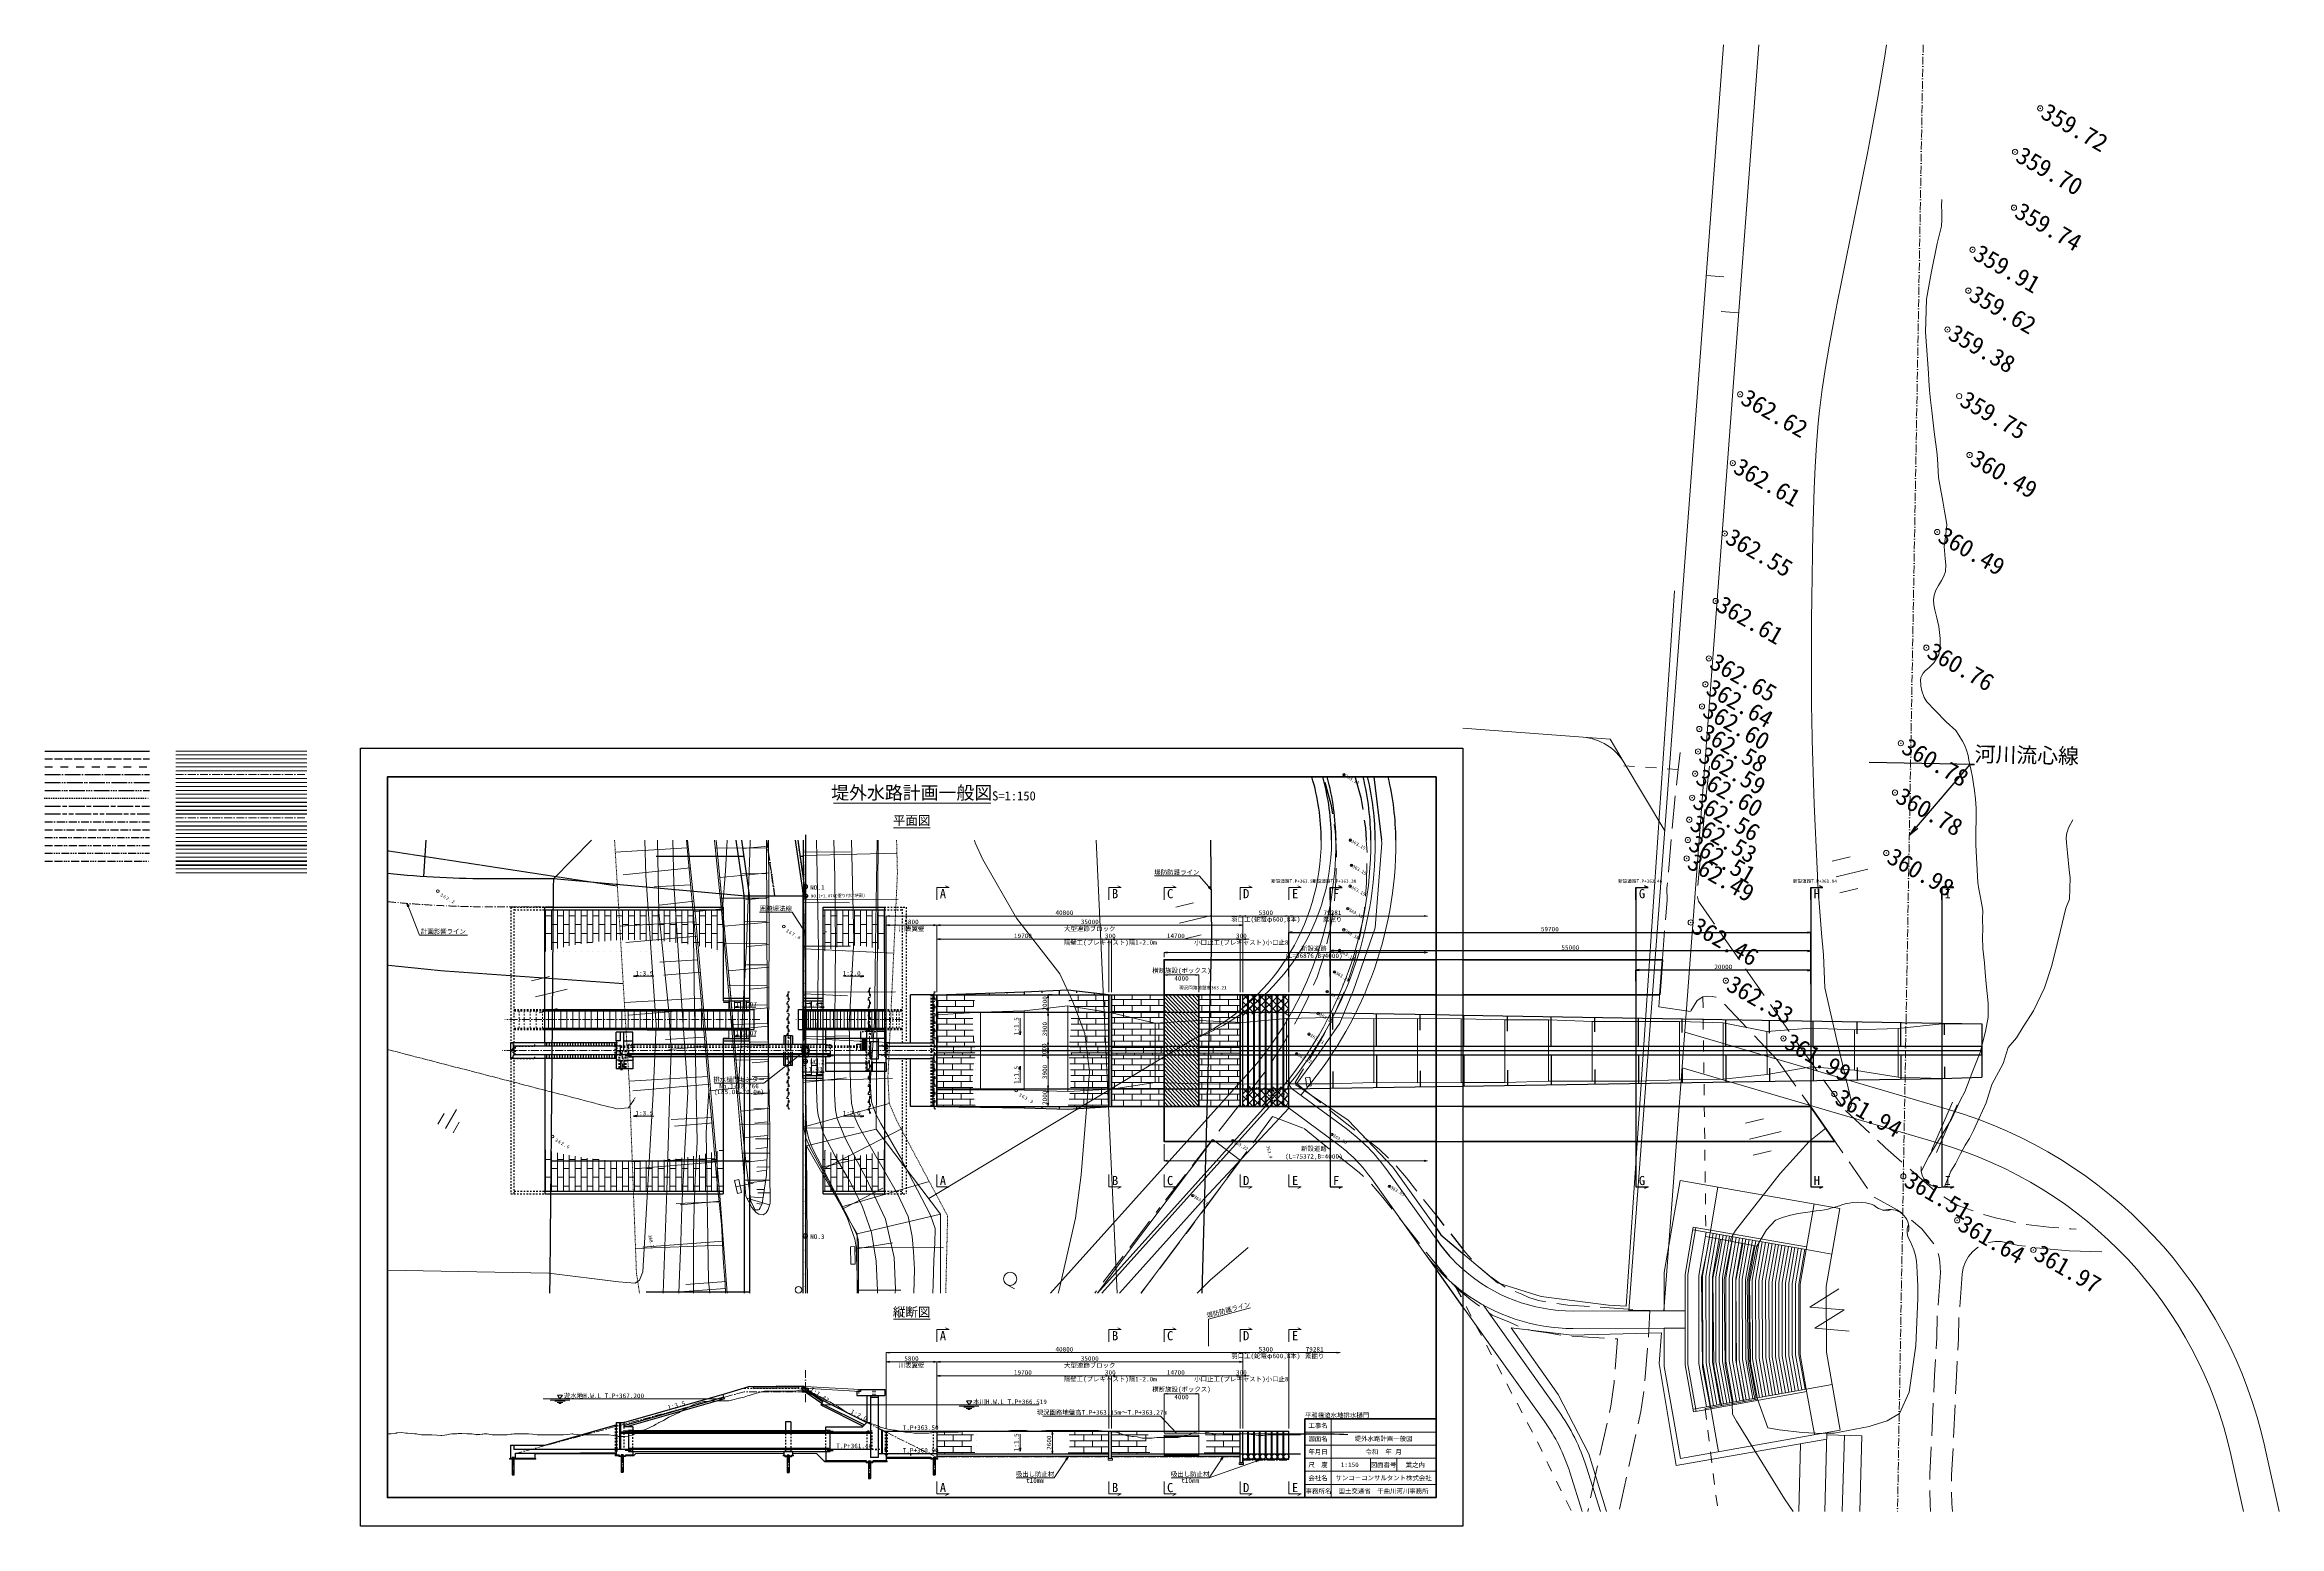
# Model space of a CAD drawing. Header units: millimetres. Extents: x 674276 to 929995, y 351572 to 521225.
import ezdxf
from ezdxf import colors
from ezdxf.entities.mleader import LeaderData, LeaderLine
from ezdxf.enums import TextEntityAlignment as Align
from ezdxf.math import Vec2, Vec3

# ---------------------------------------------------------------- set-up
doc = ezdxf.new("R2010")
doc.units = ezdxf.units.MM
doc.header["$LTSCALE"] = 150
doc.header["$PDSIZE"] = 300
for name, pattern in [('561019', [1, 0.5, -0.5]), ('56301', [0.5, 0.25, -0.25]), ('57103', [5.5, 5, -0.5]), ('CENTER', [2, 1.25, -0.25, 0.25, -0.25]), ('SXF_一点二短鎖線', [16.75, 6, -1.5, 6, -1.5, 0.25, -1.5]), ('SXF_一点短鎖線', [9.25, 6, -1.5, 0.25, -1.5]), ('SXF_一点鎖線', [18.5, 12, -1.5, 3.5, -1.5]), ('SXF_一点長鎖線', [15.25, 12, -1.5, 0.25, -1.5]), ('SXF_三点二短鎖線', [20.25, 6, -1.5, 6, -1.5, 0.25, -1.5, 0.25, -1.5, 0.25, -1.5]), ('SXF_三点短鎖線', [12.75, 6, -1.5, 0.25, -1.5, 0.25, -1.5, 0.25, -1.5]), ('SXF_三点長鎖線', [18.75, 12, -1.5, 0.25, -1.5, 0.25, -1.5, 0.25, -1.5]), ('SXF_二点二短鎖線', [18.5, 6, -1.5, 6, -1.5, 0.25, -1.5, 0.25, -1.5]), ('SXF_二点短鎖線', [11, 6, -1.5, 0.25, -1.5, 0.25, -1.5]), ('SXF_二点鎖線', [23.5, 12, -1.5, 3.5, -1.5, 3.5, -1.5]), ('SXF_二点長鎖線', [17, 12, -1.5, 0.25, -1.5, 0.25, -1.5]), ('SXF_点線', [1.75, 0.25, -1.5]), ('SXF_破線', [7.5, 6, -1.5]), ('SXF_跳び破線', [12, 6, -6]), ('一点短鎖線', [9.25, 6, -1.5, 0.25, -1.5]), ('破線', [7.5, 6, -1.5]), ('破線1', [7.5, 6, -1.5])]:
    doc.linetypes.add(name, pattern=pattern)
doc.layers.get('Defpoints').update_dxf_attribs({"color": 153})
for name, color, linetype, lineweight in [('+line-堤防防護ライン', 5, 'Continuous', 25), ('D-BGD', 7, 'Continuous', 13), ('D-BGD-BRG', 8, 'Continuous', 9), ('D-BGD-CRST', 7, 'Continuous', 13), ('D-BGD-ETRL', 7, 'Continuous', 13), ('D-BGD-HTXT', 7, 'Continuous', 13), ('D-BGD-TXT', 7, 'Continuous', 13), ('D-BMK', 2, 'SXF_一点短鎖線', 13), ('D-BMK-HTXT', 7, 'Continuous', 13), ('D-BMK-OTRS', 7, 'Continuous', 13), ('D-BMK-TXT', 7, 'Continuous', 13), ('D-BYP', 7, 'Continuous', 13), ('D-BYP-DIM', 7, 'Continuous', 13), ('D-BYP-HTXT', 7, 'Continuous', 13), ('D-BYP-STR1', 2, 'Continuous', 13), ('D-BYP-STR2', 6, 'Continuous', 25), ('D-BYP-STR3', 3, 'Continuous', 25), ('D-BYP-STR4', 6, 'Continuous', 25), ('D-BYP-STR6', 2, 'SXF_一点短鎖線', 13), ('D-BYP-STR7', 2, 'Continuous', 13), ('D-BYP-STR8', 150, 'Continuous', 25), ('D-BYP-STR9', 30, 'Continuous', 13), ('D-BYP-TXT', 7, 'Continuous', 13), ('D-DOC', 7, 'Continuous', 13), ('D-ORD', 7, 'Continuous', 13), ('D-STR', 1, 'Continuous', 50), ('D-STR-DIM', 7, 'Continuous', 13), ('D-STR-HTXT', 7, 'Continuous', 13), ('D-STR-TXT', 7, 'Continuous', 13), ('D-TTL', 2, 'Continuous', 140), ('D-TTL-FRAM', 2, 'Continuous', 50), ('D-TTL-LINE', 7, 'Continuous', 13), ('D-TTL-TXT', 7, 'Continuous', 13), ('●予備設計_LP横断', 7, 'Continuous', 13), ('標高', 7, 'Continuous', 13), ('測点', 7, 'Continuous', 13)]:
    doc.layers.add(name, color=color, linetype=linetype, lineweight=lineweight)
doc.layers.add('D-BYP-STR5', color=7, linetype='Continuous', lineweight=25, true_color=0xc00080)
doc.layers.add('D-WORK_1', color=11, linetype='Continuous', plot=False)
doc.layers.add('Defpoints2', color=11, linetype='Continuous', plot=False)
doc.layers.add('●堤外水路', color=150, linetype='Continuous', lineweight=13, plot=False)
doc.styles.add('MS ゴシック', font='MS Gothic.ttf')
doc.styles.add('ＭＳ ゴシック', font='MS Gothic.ttf')
doc.dimstyles.new('DIM-150-F', dxfattribs={"dimscale": 150, "dimtxt": 3.5, "dimasz": 2.5, "dimexe": 0, "dimexo": 2, "dimgap": 0.8, "dimtad": 1, "dimdec": 0, "dimzin": 0, "dimdsep": 46, "dimtxsty": 'MS ゴシック', "dimblk": 'OPEN', "dimcen": 0.1, "dimclrd": 256, "dimclre": 256, "dimclrt": 256, "dimaunit": 1, "dimadec": 4, "dimazin": 0, "dimtfac": 1, "dimtdec": 0, "dimtmove": 2, "dimatfit": 3, "dimldrblk": 'OPEN', "dimfxl": 1, "dimtolj": 1, "dimtzin": 0, "dimlwd": -1, "dimlwe": -1, "dimarcsym": 2})
pattern_1 = [(225, (56912.3, 1167879.2), (449.0128, -449.0128), []), (315, (56912.3, 1167879.2), (449.0128, 449.0128), [])]

# ---------------------------------------------------------------- blocks, each defined once
blk = doc.blocks.new('_Open')
at = {"color": 0, "linetype": 'ByBlock', "lineweight": -2}
for p, q in [((-1, 0.17), (0, 0)), ((-1, -0.17), (0, 0)), ((0, 0), (-1, 0))]:
    blk.add_line(p, q, dxfattribs=at)
blk = doc.blocks.new('*D5')
at = {"layer": 'D-STR-DIM', "transparency": 16777216}
for p, q in [((789575, 412449), (789099, 412449)), ((789099, 412074), (789099, 410824)), ((789575, 410449), (789099, 410449))]:
    blk.add_line(p, q, dxfattribs=at)
at = {"layer": 'Defpoints', "color": 0, "transparency": 16777216}
for p in [(789875, 412449, 0), (789099, 410449), (789875, 410449, 0)]:
    blk.add_point(p, dxfattribs=at)
at = {"layer": 'D-STR-DIM', "transparency": 16777216, "xscale": 375, "yscale": 375, "zscale": 375}
for p, rotation in [((789099, 412449), 90), ((789099, 410449), 270)]:
    blk.add_blockref('_Open', p, dxfattribs=dict(at, rotation=rotation))
at = {"layer": 'D-STR-DIM', "transparency": 16777216, "insert": (788717, 411449), "char_height": 525, "attachment_point": 5, "rotation": 90, "style": 'MS ゴシック'}
blk.add_mtext('\\A1;2000', dxfattribs=at)
blk = doc.blocks.new('*D6')
at = {"layer": 'D-STR-DIM', "transparency": 16777216}
for p, q in [((789575, 410449), (789099, 410449)), ((789099, 410074), (789099, 406924)), ((789575, 406549), (789099, 406549))]:
    blk.add_line(p, q, dxfattribs=at)
at = {"layer": 'Defpoints', "color": 0, "transparency": 16777216}
for p in [(789875, 410449, 0), (789099, 406549), (789875, 406549, 0)]:
    blk.add_point(p, dxfattribs=at)
at = {"layer": 'D-STR-DIM', "transparency": 16777216, "xscale": 375, "yscale": 375, "zscale": 375}
for p, rotation in [((789099, 410449), 90), ((789099, 406549), 270)]:
    blk.add_blockref('_Open', p, dxfattribs=dict(at, rotation=rotation))
at = {"layer": 'D-STR-DIM', "transparency": 16777216, "insert": (788717, 408499), "char_height": 525, "attachment_point": 5, "rotation": 90, "style": 'MS ゴシック'}
blk.add_mtext('\\A1;3900', dxfattribs=at)
blk = doc.blocks.new('*D7')
at = {"layer": 'D-STR-DIM', "transparency": 16777216}
for p, q in [((789575, 406549), (789099, 406549)), ((789099, 406174), (789099, 405924)), ((789575, 405549), (789099, 405549))]:
    blk.add_line(p, q, dxfattribs=at)
at = {"layer": 'Defpoints', "color": 0, "transparency": 16777216}
for p in [(789099, 405549), (789875, 406549, 0), (789875, 405549, 0)]:
    blk.add_point(p, dxfattribs=at)
at = {"layer": 'D-STR-DIM', "transparency": 16777216, "xscale": 375, "yscale": 375, "zscale": 375}
for p, rotation in [((789099, 406549), 90), ((789099, 405549), 270)]:
    blk.add_blockref('_Open', p, dxfattribs=dict(at, rotation=rotation))
at = {"layer": 'D-STR-DIM', "transparency": 16777216, "insert": (788657, 406049), "char_height": 525, "attachment_point": 5, "rotation": 90, "style": 'MS ゴシック'}
blk.add_mtext('\\A1;1000', dxfattribs=at)
blk = doc.blocks.new('*D8')
at = {"layer": 'D-STR-DIM', "transparency": 16777216}
for p, q in [((789575, 401649), (789099, 401649)), ((789099, 400024), (789099, 401274)), ((789575, 399649), (789099, 399649))]:
    blk.add_line(p, q, dxfattribs=at)
at = {"layer": 'Defpoints', "color": 0, "transparency": 16777216}
for p in [(789099, 401649), (789875, 401649, 0), (789875, 399649, 0)]:
    blk.add_point(p, dxfattribs=at)
at = {"layer": 'D-STR-DIM', "transparency": 16777216, "xscale": 375, "yscale": 375, "zscale": 375}
for p, rotation in [((789099, 401649), 90), ((789099, 399649), 270)]:
    blk.add_blockref('_Open', p, dxfattribs=dict(at, rotation=rotation))
at = {"layer": 'D-STR-DIM', "transparency": 16777216, "insert": (788717, 400649), "char_height": 525, "attachment_point": 5, "rotation": 90, "style": 'MS ゴシック'}
blk.add_mtext('\\A1;2000', dxfattribs=at)
blk = doc.blocks.new('*D9')
at = {"layer": 'D-STR-DIM', "transparency": 16777216}
for p, q in [((789575, 405549), (789099, 405549)), ((789099, 402024), (789099, 405174)), ((789575, 401649), (789099, 401649))]:
    blk.add_line(p, q, dxfattribs=at)
at = {"layer": 'Defpoints', "color": 0, "transparency": 16777216}
for p in [(789099, 405549), (789875, 405549, 0), (789875, 401649, 0)]:
    blk.add_point(p, dxfattribs=at)
at = {"layer": 'D-STR-DIM', "transparency": 16777216, "xscale": 375, "yscale": 375, "zscale": 375}
for p, rotation in [((789099, 405549), 90), ((789099, 401649), 270)]:
    blk.add_blockref('_Open', p, dxfattribs=dict(at, rotation=rotation))
at = {"layer": 'D-STR-DIM', "transparency": 16777216, "insert": (788717, 403599), "char_height": 525, "attachment_point": 5, "rotation": 90, "style": 'MS ゴシック'}
blk.add_mtext('\\A1;3900', dxfattribs=at)
blk = doc.blocks.new('*D10')
at = {"layer": 'D-STR-DIM', "transparency": 16777216}
for p, q in [((770568, 407249), (770568, 420402)), ((775993, 420402), (770943, 420402)), ((776368, 412749), (776368, 420402))]:
    blk.add_line(p, q, dxfattribs=at)
at = {"layer": 'Defpoints', "color": 0, "transparency": 16777216}
for p in [(770568, 420402), (776368, 412449), (770568, 406949)]:
    blk.add_point(p, dxfattribs=at)
at = {"layer": 'D-STR-DIM', "transparency": 16777216, "xscale": 375, "yscale": 375, "zscale": 375, "rotation": 180}
blk.add_blockref('_Open', (770568, 420402), dxfattribs=at)
at = {"layer": 'D-STR-DIM', "transparency": 16777216, "xscale": 375, "yscale": 375, "zscale": 375}
blk.add_blockref('_Open', (776368, 420402), dxfattribs=at)
at = {"layer": 'D-STR-DIM', "transparency": 16777216, "char_height": 525, "attachment_point": 5, "style": 'MS ゴシック'}
for s, insert in [('\\A1;川表翼壁', (773468, 419964)), ('\\A1;5800', (773468, 420785))]:
    blk.add_mtext(s, dxfattribs=dict(at, insert=insert))
blk = doc.blocks.new('*D11')
at = {"layer": 'D-STR-DIM', "transparency": 16777216}
for p, q in [((776368, 412749), (776368, 420402)), ((776743, 420402), (810993, 420402)), ((811368, 412748), (811368, 420402))]:
    blk.add_line(p, q, dxfattribs=at)
at = {"layer": 'Defpoints', "color": 0, "transparency": 16777216}
for p in [(811368, 420402), (776368, 412449), (811368, 412448, -641)]:
    blk.add_point(p, dxfattribs=at)
at = {"layer": 'D-STR-DIM', "transparency": 16777216, "xscale": 375, "yscale": 375, "zscale": 375, "rotation": 180}
blk.add_blockref('_Open', (776368, 420402), dxfattribs=at)
at = {"layer": 'D-STR-DIM', "transparency": 16777216, "xscale": 375, "yscale": 375, "zscale": 375}
blk.add_blockref('_Open', (811368, 420402), dxfattribs=at)
at = {"layer": 'D-STR-DIM', "transparency": 16777216, "char_height": 525, "attachment_point": 5, "style": 'MS ゴシック'}
for s, insert in [('\\A1;大型連節ブロック', (793868, 419964)), ('\\A1;35000', (793868, 420785))]:
    blk.add_mtext(s, dxfattribs=dict(at, insert=insert))
blk = doc.blocks.new('*D12')
at = {"layer": 'D-STR-DIM', "transparency": 16777216}
for p, q in [((811368, 412748), (811368, 421452)), ((811743, 421452), (816293, 421452)), ((816668, 412749), (816668, 421452))]:
    blk.add_line(p, q, dxfattribs=at)
at = {"layer": 'Defpoints', "color": 0, "transparency": 16777216}
for p in [(816668, 421452), (811368, 412448), (816668, 412449, 641)]:
    blk.add_point(p, dxfattribs=at)
at = {"layer": 'D-STR-DIM', "transparency": 16777216, "xscale": 375, "yscale": 375, "zscale": 375, "rotation": 180}
blk.add_blockref('_Open', (811368, 421452), dxfattribs=at)
at = {"layer": 'D-STR-DIM', "transparency": 16777216, "xscale": 375, "yscale": 375, "zscale": 375}
blk.add_blockref('_Open', (816668, 421452), dxfattribs=at)
at = {"layer": 'D-STR-DIM', "transparency": 16777216, "char_height": 525, "attachment_point": 5, "style": 'MS ゴシック'}
for s, insert in [('\\A1;5300', (814018, 421834)), ('\\A1;羽口工(蛇篭φ600,8本)', (814018, 421009))]:
    blk.add_mtext(s, dxfattribs=dict(at, insert=insert))
blk = doc.blocks.new('*D13')
at = {"layer": 'D-STR-DIM', "transparency": 16777216}
for p, q in [((776368, 412749), (776368, 418802)), ((776743, 418802), (795693, 418802)), ((796068, 412749), (796068, 418802))]:
    blk.add_line(p, q, dxfattribs=at)
at = {"layer": 'Defpoints', "color": 0, "transparency": 16777216}
for p in [(796068, 418802), (776368, 412449), (796068, 412449)]:
    blk.add_point(p, dxfattribs=at)
at = {"layer": 'D-STR-DIM', "transparency": 16777216, "xscale": 375, "yscale": 375, "zscale": 375, "rotation": 180}
blk.add_blockref('_Open', (776368, 418802), dxfattribs=at)
at = {"layer": 'D-STR-DIM', "transparency": 16777216, "xscale": 375, "yscale": 375, "zscale": 375}
blk.add_blockref('_Open', (796068, 418802), dxfattribs=at)
at = {"layer": 'D-STR-DIM', "transparency": 16777216, "insert": (786218, 419185), "char_height": 525, "attachment_point": 5, "style": 'MS ゴシック'}
blk.add_mtext('\\A1;19700', dxfattribs=at)
blk = doc.blocks.new('*D14')
at = {"layer": 'D-STR-DIM', "transparency": 16777216}
for p, q in [((795693, 418802), (795318, 418802)), ((796068, 412749), (796068, 418802)), ((796068, 418802), (796368, 418802)), ((796368, 412749), (796368, 418802)), ((796743, 418802), (797118, 418802))]:
    blk.add_line(p, q, dxfattribs=at)
at = {"layer": 'Defpoints', "color": 0, "transparency": 16777216}
for p in [(796368, 418802), (796068, 412449), (796368, 412449)]:
    blk.add_point(p, dxfattribs=at)
at = {"layer": 'D-STR-DIM', "transparency": 16777216, "xscale": 375, "yscale": 375, "zscale": 375}
blk.add_blockref('_Open', (796068, 418802), dxfattribs=at)
at = {"layer": 'D-STR-DIM', "transparency": 16777216, "xscale": 375, "yscale": 375, "zscale": 375, "rotation": 180}
blk.add_blockref('_Open', (796368, 418802), dxfattribs=at)
at = {"layer": 'D-STR-DIM', "transparency": 16777216, "char_height": 525, "attachment_point": 5, "style": 'MS ゴシック'}
for s, insert in [('\\A1;300', (796218, 419185)), ('\\A1;隔壁工(プレキャスト)隔1-2.0m', (796218, 418361))]:
    blk.add_mtext(s, dxfattribs=dict(at, insert=insert))
blk = doc.blocks.new('*D15')
at = {"layer": 'D-STR-DIM', "transparency": 16777216}
for p, q in [((816668, 412749), (816668, 421452)), ((817043, 421452), (820592, 421452)), ((832148, 421452), (822695, 421452))]:
    blk.add_line(p, q, dxfattribs=at)
at = {"layer": 'Defpoints', "color": 0, "transparency": 16777216}
for p in [(832523, 421452), (816668, 412449, 641), (832523, 413314)]:
    blk.add_point(p, dxfattribs=at)
at = {"layer": 'D-STR-DIM', "transparency": 16777216, "xscale": 375, "yscale": 375, "zscale": 375, "rotation": 180}
blk.add_blockref('_Open', (816668, 421452), dxfattribs=at)
at = {"layer": 'D-STR-DIM', "transparency": 16777216, "xscale": 375, "yscale": 375, "zscale": 375}
blk.add_blockref('_Open', (832523, 421452), dxfattribs=at)
at = {"layer": 'D-STR-DIM', "transparency": 16777216, "char_height": 525, "attachment_point": 5, "style": 'MS ゴシック'}
for s, insert in [('\\A1;79281', (821643, 421834)), ('\\A1;素掘り', (821643, 421027))]:
    blk.add_mtext(s, dxfattribs=dict(at, insert=insert))
blk = doc.blocks.new('*D16')
at = {"layer": 'D-STR-DIM', "transparency": 16777216}
for p, q in [((770568, 407249), (770568, 421452)), ((770943, 421452), (810993, 421452)), ((811368, 412748), (811368, 421452))]:
    blk.add_line(p, q, dxfattribs=at)
at = {"layer": 'Defpoints', "color": 0, "transparency": 16777216}
for p in [(811368, 421452), (811368, 412448, -641), (770568, 406949)]:
    blk.add_point(p, dxfattribs=at)
at = {"layer": 'D-STR-DIM', "transparency": 16777216, "xscale": 375, "yscale": 375, "zscale": 375, "rotation": 180}
blk.add_blockref('_Open', (770568, 421452), dxfattribs=at)
at = {"layer": 'D-STR-DIM', "transparency": 16777216, "xscale": 375, "yscale": 375, "zscale": 375}
blk.add_blockref('_Open', (811368, 421452), dxfattribs=at)
at = {"layer": 'D-STR-DIM', "transparency": 16777216, "insert": (790968, 421835), "char_height": 525, "attachment_point": 5, "style": 'MS ゴシック'}
blk.add_mtext('\\A1;40800', dxfattribs=at)
blk = doc.blocks.new('*D17')
at = {"layer": 'D-STR-DIM', "transparency": 16777216}
for p, q in [((796368, 412748), (796368, 418802)), ((796743, 418802), (810693, 418802)), ((811068, 412748), (811068, 418802))]:
    blk.add_line(p, q, dxfattribs=at)
at = {"layer": 'Defpoints', "color": 0, "transparency": 16777216}
for p in [(811068, 418802), (796368, 412448, 641), (811068, 412448)]:
    blk.add_point(p, dxfattribs=at)
at = {"layer": 'D-STR-DIM', "transparency": 16777216, "xscale": 375, "yscale": 375, "zscale": 375, "rotation": 180}
blk.add_blockref('_Open', (796368, 418802), dxfattribs=at)
at = {"layer": 'D-STR-DIM', "transparency": 16777216, "xscale": 375, "yscale": 375, "zscale": 375}
blk.add_blockref('_Open', (811068, 418802), dxfattribs=at)
at = {"layer": 'D-STR-DIM', "transparency": 16777216, "insert": (803718, 419184), "char_height": 525, "attachment_point": 5, "style": 'MS ゴシック'}
blk.add_mtext('\\A1;14700', dxfattribs=at)
blk = doc.blocks.new('*D18')
at = {"layer": 'D-STR-DIM', "transparency": 16777216}
for p, q in [((810693, 418802), (810318, 418802)), ((811068, 412748), (811068, 418802)), ((811068, 418802), (811368, 418802)), ((811368, 412748), (811368, 418802)), ((811743, 418802), (812118, 418802))]:
    blk.add_line(p, q, dxfattribs=at)
at = {"layer": 'Defpoints', "color": 0, "transparency": 16777216}
for p in [(811368, 418802), (811068, 412448), (811368, 412448)]:
    blk.add_point(p, dxfattribs=at)
at = {"layer": 'D-STR-DIM', "transparency": 16777216, "xscale": 375, "yscale": 375, "zscale": 375}
blk.add_blockref('_Open', (811068, 418802), dxfattribs=at)
at = {"layer": 'D-STR-DIM', "transparency": 16777216, "xscale": 375, "yscale": 375, "zscale": 375, "rotation": 180}
blk.add_blockref('_Open', (811368, 418802), dxfattribs=at)
at = {"layer": 'D-STR-DIM', "transparency": 16777216, "char_height": 525, "attachment_point": 5, "style": 'MS ゴシック'}
for s, insert in [('\\A1;300', (811218, 419184)), ('\\A1;小口止工(プレキャスト)小口止8', (811218, 418361))]:
    blk.add_mtext(s, dxfattribs=dict(at, insert=insert))
blk = doc.blocks.new('*D19')
at = {"layer": 'D-STR-DIM', "transparency": 16777216}
for p, q in [((802368, 412749), (802368, 414702)), ((802743, 414702), (805993, 414702)), ((806368, 412749), (806368, 414702))]:
    blk.add_line(p, q, dxfattribs=at)
at = {"layer": 'Defpoints', "color": 0, "transparency": 16777216}
for p in [(806368, 414702), (802368, 412449), (806368, 412449)]:
    blk.add_point(p, dxfattribs=at)
at = {"layer": 'D-STR-DIM', "transparency": 16777216, "xscale": 375, "yscale": 375, "zscale": 375, "rotation": 180}
blk.add_blockref('_Open', (802368, 414702), dxfattribs=at)
at = {"layer": 'D-STR-DIM', "transparency": 16777216, "xscale": 375, "yscale": 375, "zscale": 375}
blk.add_blockref('_Open', (806368, 414702), dxfattribs=at)
at = {"layer": 'D-STR-DIM', "transparency": 16777216, "char_height": 525, "attachment_point": 5, "style": 'MS ゴシック'}
for s, insert in [('\\A1;横断施設(ボックス)', (804368, 415138)), ('\\A1;4000', (804368, 414319))]:
    blk.add_mtext(s, dxfattribs=dict(at, insert=insert))
blk = doc.blocks.new('管理橋受台')
at = {"layer": 'D-BYP-STR7'}
blk.add_lwpolyline([(690527, -612810), (690527, -612810), (690527, -612910), (689827, -612910), (689827, -612810), (689927, -612810)], dxfattribs=at)
at = {"layer": 'D-STR', "ltscale": 0.01}
blk.add_lwpolyline([(690077, -612510), (690527, -612510), (690527, -612810), (689927, -612810), (689927, -612280), (690077, -612280)], close=True, dxfattribs=at)
blk = doc.blocks.new('*D23')
at = {"layer": 'D-STR-DIM', "transparency": 16777216}
for p, q in [((770568, 362756), (770568, 370410)), ((775993, 370410), (770943, 370410)), ((776368, 362756), (776368, 370410))]:
    blk.add_line(p, q, dxfattribs=at)
at = {"layer": 'Defpoints', "color": 0, "transparency": 16777216}
for p in [(770568, 370410), (770568, 362456), (776368, 362456)]:
    blk.add_point(p, dxfattribs=at)
at = {"layer": 'D-STR-DIM', "transparency": 16777216, "xscale": 375, "yscale": 375, "zscale": 375, "rotation": 180}
blk.add_blockref('_Open', (770568, 370410), dxfattribs=at)
at = {"layer": 'D-STR-DIM', "transparency": 16777216, "xscale": 375, "yscale": 375, "zscale": 375}
blk.add_blockref('_Open', (776368, 370410), dxfattribs=at)
at = {"layer": 'D-STR-DIM', "transparency": 16777216, "char_height": 525, "attachment_point": 5, "style": 'MS ゴシック'}
for s, insert in [('\\A1;5800', (773468, 370793)), ('\\A1;川表翼壁', (773468, 369972))]:
    blk.add_mtext(s, dxfattribs=dict(at, insert=insert))
blk = doc.blocks.new('*D24')
at = {"layer": 'D-STR-DIM', "transparency": 16777216}
for p, q in [((776368, 362756), (776368, 370410)), ((776743, 370410), (810993, 370410)), ((811368, 362756), (811368, 370410))]:
    blk.add_line(p, q, dxfattribs=at)
at = {"layer": 'Defpoints', "color": 0, "transparency": 16777216}
for p in [(811368, 370410), (776368, 362456), (811368, 362456, 0)]:
    blk.add_point(p, dxfattribs=at)
at = {"layer": 'D-STR-DIM', "transparency": 16777216, "xscale": 375, "yscale": 375, "zscale": 375, "rotation": 180}
blk.add_blockref('_Open', (776368, 370410), dxfattribs=at)
at = {"layer": 'D-STR-DIM', "transparency": 16777216, "xscale": 375, "yscale": 375, "zscale": 375}
blk.add_blockref('_Open', (811368, 370410), dxfattribs=at)
at = {"layer": 'D-STR-DIM', "transparency": 16777216, "char_height": 525, "attachment_point": 5, "style": 'MS ゴシック'}
for s, insert in [('\\A1;35000', (793868, 370793)), ('\\A1;大型連節ブロック', (793868, 369972))]:
    blk.add_mtext(s, dxfattribs=dict(at, insert=insert))
blk = doc.blocks.new('*D25')
at = {"layer": 'D-STR-DIM', "transparency": 16777216}
for p, q in [((811368, 362756), (811368, 371460)), ((811743, 371460), (816293, 371460)), ((816668, 362756), (816668, 371460))]:
    blk.add_line(p, q, dxfattribs=at)
at = {"layer": 'Defpoints', "color": 0, "transparency": 16777216}
for p in [(816668, 371460), (811368, 362456), (816668, 362456, 641)]:
    blk.add_point(p, dxfattribs=at)
at = {"layer": 'D-STR-DIM', "transparency": 16777216, "xscale": 375, "yscale": 375, "zscale": 375, "rotation": 180}
blk.add_blockref('_Open', (811368, 371460), dxfattribs=at)
at = {"layer": 'D-STR-DIM', "transparency": 16777216, "xscale": 375, "yscale": 375, "zscale": 375}
blk.add_blockref('_Open', (816668, 371460), dxfattribs=at)
at = {"layer": 'D-STR-DIM', "transparency": 16777216, "char_height": 525, "attachment_point": 5, "style": 'MS ゴシック'}
for s, insert in [('\\A1;羽口工(蛇篭φ600,8本)', (814018, 371017)), ('\\A1;5300', (814018, 371842))]:
    blk.add_mtext(s, dxfattribs=dict(at, insert=insert))
blk = doc.blocks.new('*D26')
at = {"layer": 'D-STR-DIM', "transparency": 16777216}
for p, q in [((776368, 362756), (776368, 368810)), ((776743, 368810), (795693, 368810)), ((796068, 362756), (796068, 368810))]:
    blk.add_line(p, q, dxfattribs=at)
at = {"layer": 'Defpoints', "color": 0, "transparency": 16777216}
for p in [(796068, 368810), (776368, 362456), (796068, 362456)]:
    blk.add_point(p, dxfattribs=at)
at = {"layer": 'D-STR-DIM', "transparency": 16777216, "xscale": 375, "yscale": 375, "zscale": 375, "rotation": 180}
blk.add_blockref('_Open', (776368, 368810), dxfattribs=at)
at = {"layer": 'D-STR-DIM', "transparency": 16777216, "xscale": 375, "yscale": 375, "zscale": 375}
blk.add_blockref('_Open', (796068, 368810), dxfattribs=at)
at = {"layer": 'D-STR-DIM', "transparency": 16777216, "insert": (786218, 369193), "char_height": 525, "attachment_point": 5, "style": 'MS ゴシック'}
blk.add_mtext('\\A1;19700', dxfattribs=at)
blk = doc.blocks.new('*D27')
at = {"layer": 'D-STR-DIM', "transparency": 16777216}
for p, q in [((795693, 368810), (795318, 368810)), ((796068, 362756), (796068, 368810)), ((796068, 368810), (796368, 368810)), ((796368, 362756), (796368, 368810)), ((796743, 368810), (797118, 368810))]:
    blk.add_line(p, q, dxfattribs=at)
at = {"layer": 'Defpoints', "color": 0, "transparency": 16777216}
for p in [(796368, 368810), (796068, 362456), (796368, 362456)]:
    blk.add_point(p, dxfattribs=at)
at = {"layer": 'D-STR-DIM', "transparency": 16777216, "xscale": 375, "yscale": 375, "zscale": 375}
blk.add_blockref('_Open', (796068, 368810), dxfattribs=at)
at = {"layer": 'D-STR-DIM', "transparency": 16777216, "xscale": 375, "yscale": 375, "zscale": 375, "rotation": 180}
blk.add_blockref('_Open', (796368, 368810), dxfattribs=at)
at = {"layer": 'D-STR-DIM', "transparency": 16777216, "char_height": 525, "attachment_point": 5, "style": 'MS ゴシック'}
for s, insert in [('\\A1;隔壁工(プレキャスト)隔1-2.0m', (796218, 368369)), ('\\A1;300', (796218, 369193))]:
    blk.add_mtext(s, dxfattribs=dict(at, insert=insert))
blk = doc.blocks.new('*D28')
at = {"layer": 'D-STR-DIM', "transparency": 16777216}
for p, q in [((816668, 362756), (816668, 371460)), ((817043, 371460), (822159, 371460))]:
    blk.add_line(p, q, dxfattribs=at)
at = {"layer": 'Defpoints', "color": 0, "transparency": 16777216}
for p in [(822534, 371460), (822534, 371460), (816668, 362456, 641)]:
    blk.add_point(p, dxfattribs=at)
at = {"layer": 'D-STR-DIM', "transparency": 16777216, "xscale": 375, "yscale": 375, "zscale": 375, "rotation": 180}
blk.add_blockref('_Open', (816668, 371460), dxfattribs=at)
at = {"layer": 'D-STR-DIM', "transparency": 16777216, "xscale": 375, "yscale": 375, "zscale": 375}
blk.add_blockref('_Open', (822534, 371460), dxfattribs=at)
at = {"layer": 'D-STR-DIM', "transparency": 16777216, "char_height": 525, "attachment_point": 5, "style": 'MS ゴシック'}
for s, insert in [('\\A1;素掘り', (819601, 371034)), ('\\A1;79281', (819601, 371842))]:
    blk.add_mtext(s, dxfattribs=dict(at, insert=insert))
blk = doc.blocks.new('*D29')
at = {"layer": 'D-STR-DIM', "transparency": 16777216}
for p, q in [((770568, 362756), (770568, 371460)), ((770943, 371460), (810993, 371460)), ((811368, 362756), (811368, 371460))]:
    blk.add_line(p, q, dxfattribs=at)
at = {"layer": 'Defpoints', "color": 0, "transparency": 16777216}
for p in [(811368, 371460), (770568, 362456), (811368, 362456, -641)]:
    blk.add_point(p, dxfattribs=at)
at = {"layer": 'D-STR-DIM', "transparency": 16777216, "xscale": 375, "yscale": 375, "zscale": 375, "rotation": 180}
blk.add_blockref('_Open', (770568, 371460), dxfattribs=at)
at = {"layer": 'D-STR-DIM', "transparency": 16777216, "xscale": 375, "yscale": 375, "zscale": 375}
blk.add_blockref('_Open', (811368, 371460), dxfattribs=at)
at = {"layer": 'D-STR-DIM', "transparency": 16777216, "insert": (790968, 371843), "char_height": 525, "attachment_point": 5, "style": 'MS ゴシック'}
blk.add_mtext('\\A1;40800', dxfattribs=at)
blk = doc.blocks.new('*D21')
at = {"layer": 'D-STR-DIM', "transparency": 16777216}
for p, q in [((796368, 362756), (796368, 368810)), ((796743, 368810), (810693, 368810)), ((811068, 362756), (811068, 368810))]:
    blk.add_line(p, q, dxfattribs=at)
at = {"layer": 'Defpoints', "color": 0, "transparency": 16777216}
for p in [(811068, 368810), (796368, 362456, 641), (811068, 362456)]:
    blk.add_point(p, dxfattribs=at)
at = {"layer": 'D-STR-DIM', "transparency": 16777216, "xscale": 375, "yscale": 375, "zscale": 375, "rotation": 180}
blk.add_blockref('_Open', (796368, 368810), dxfattribs=at)
at = {"layer": 'D-STR-DIM', "transparency": 16777216, "xscale": 375, "yscale": 375, "zscale": 375}
blk.add_blockref('_Open', (811068, 368810), dxfattribs=at)
at = {"layer": 'D-STR-DIM', "transparency": 16777216, "insert": (803718, 369192), "char_height": 525, "attachment_point": 5, "style": 'MS ゴシック'}
blk.add_mtext('\\A1;14700', dxfattribs=at)
blk = doc.blocks.new('*D22')
at = {"layer": 'D-STR-DIM', "transparency": 16777216}
for p, q in [((810693, 368810), (810318, 368810)), ((811068, 362756), (811068, 368810)), ((811068, 368810), (811368, 368810)), ((811368, 362756), (811368, 368810)), ((811743, 368810), (812118, 368810))]:
    blk.add_line(p, q, dxfattribs=at)
at = {"layer": 'Defpoints', "color": 0, "transparency": 16777216}
for p in [(811368, 368810), (811068, 362456), (811368, 362456)]:
    blk.add_point(p, dxfattribs=at)
at = {"layer": 'D-STR-DIM', "transparency": 16777216, "xscale": 375, "yscale": 375, "zscale": 375}
blk.add_blockref('_Open', (811068, 368810), dxfattribs=at)
at = {"layer": 'D-STR-DIM', "transparency": 16777216, "xscale": 375, "yscale": 375, "zscale": 375, "rotation": 180}
blk.add_blockref('_Open', (811368, 368810), dxfattribs=at)
at = {"layer": 'D-STR-DIM', "transparency": 16777216, "char_height": 525, "attachment_point": 5, "style": 'MS ゴシック'}
for s, insert in [('\\A1;小口止工(プレキャスト)小口止8', (811218, 368368)), ('\\A1;300', (811218, 369192))]:
    blk.add_mtext(s, dxfattribs=dict(at, insert=insert))
blk = doc.blocks.new('*D30')
at = {"layer": 'D-STR-DIM', "transparency": 16777216}
for p, q in [((787958, 362456), (789594, 362456)), ((789594, 362081), (789594, 360231)), ((787958, 359856), (789594, 359856))]:
    blk.add_line(p, q, dxfattribs=at)
at = {"layer": 'Defpoints', "color": 0, "transparency": 16777216}
for p in [(787658, 362456), (787658, 359856), (789594, 359856)]:
    blk.add_point(p, dxfattribs=at)
at = {"layer": 'D-STR-DIM', "transparency": 16777216, "xscale": 375, "yscale": 375, "zscale": 375}
for p, rotation in [((789594, 362456), 90), ((789594, 359856), 270)]:
    blk.add_blockref('_Open', p, dxfattribs=dict(at, rotation=rotation))
at = {"layer": 'D-STR-DIM', "transparency": 16777216, "insert": (789211, 361156), "char_height": 525, "attachment_point": 5, "rotation": 90, "style": 'MS ゴシック'}
blk.add_mtext('\\A1;2600', dxfattribs=at)
blk = doc.blocks.new('*D31')
at = {"layer": 'D-STR-DIM', "transparency": 16777216}
for p, q in [((802368, 362306), (802368, 366760)), ((802743, 366760), (805993, 366760)), ((806368, 362306), (806368, 366760))]:
    blk.add_line(p, q, dxfattribs=at)
at = {"layer": 'Defpoints', "color": 0, "transparency": 16777216}
for p in [(806368, 366760), (802368, 362006), (806368, 362006)]:
    blk.add_point(p, dxfattribs=at)
at = {"layer": 'D-STR-DIM', "transparency": 16777216, "xscale": 375, "yscale": 375, "zscale": 375, "rotation": 180}
blk.add_blockref('_Open', (802368, 366760), dxfattribs=at)
at = {"layer": 'D-STR-DIM', "transparency": 16777216, "xscale": 375, "yscale": 375, "zscale": 375}
blk.add_blockref('_Open', (806368, 366760), dxfattribs=at)
at = {"layer": 'D-STR-DIM', "transparency": 16777216, "char_height": 525, "attachment_point": 5, "style": 'MS ゴシック'}
for s, insert in [('\\A1;横断施設(ボックス)', (804368, 367195)), ('\\A1;4000', (804368, 366377))]:
    blk.add_mtext(s, dxfattribs=dict(at, insert=insert))
blk = doc.blocks.new('M2242')
at = {"layer": '●予備設計_LP横断', "linetype": 'Continuous', "lineweight": 15}
for p, q in [((0, 0), (2, 0)), ((1.5, 0.75), (1.5, -0.75)), ((1.5, 0.75), (2, 0.75)), ((2, 0.75), (2, -0.75)), ((1.5, -0.75), (2, -0.75))]:
    blk.add_line(p, q, dxfattribs=at)
blk = doc.blocks.new('M6334')
at = {"layer": '●予備設計_LP横断', "linetype": 'Continuous', "lineweight": 9}
for p, q in [((-1, -1.25), (-1, 0.15)), ((0, -1.25), (0, 1.25)), ((1, -1.25), (1, 0.15))]:
    blk.add_line(p, q, dxfattribs=at)
blk = doc.blocks.new('M6331')
at = {"layer": '●予備設計_LP横断', "linetype": 'Continuous', "lineweight": 9}
blk.add_line((0, -0.75), (1, -0.75), dxfattribs=at)
blk.add_circle((0, 0), 0.75, dxfattribs=at)
blk = doc.blocks.new('M7312')
at = {"layer": '●予備設計_LP横断', "linetype": 'Continuous', "lineweight": 20}
blk.add_circle((0, 0), 0.15, dxfattribs=at)
blk = doc.blocks.new('●堤外水路')
at = {"layer": 'Defpoints', "linetype": 'SXF_二点短鎖線'}
blk.add_polyline3d([(2246.69, 735.16, 0), (2246.58, 740.16, 362.4), (2246.48, 745.16, 362.4), (2246.37, 750.16, 362.4), (2246.27, 755.16, 362.4), (2246.17, 760.15, 362.4), (2246.06, 765.15, 362.4), (2245.96, 770.15, 362.4), (2245.85, 775.15, 362.4), (2245.75, 780.15, 362.4), (2245.65, 785.15, 362.4), (2245.54, 790.15, 362.4), (2245.44, 795.15, 362.4), (2245.33, 800.15, 362.4), (2245.23, 805.15, 362.4), (2245.13, 810.14, 362.4), (2245.02, 815.14, 362.4), (2244.92, 820.14, 362.4), (2244.81, 825.14, 362.4), (2244.71, 830.14, 362.4), (2244.6, 835.14, 362.4), (2244.5, 840.14, 362.4), (2244.4, 845.14, 362.4), (2244.29, 850.14, 362.4), (2244.2, 854.72, 362.4)], dxfattribs=at)
at = {"layer": '●堤外水路', "linetype": 'SXF_二点短鎖線', "elevation": 362.4, "flags": 128}
for points in [[(2241.15, 854.65), (2247.25, 854.78)], [(2241.24, 850.07), (2247.49, 850.2)], [(2241.88, 845.08), (2247.45, 845.2)], [(2242.11, 840.09), (2246.73, 840.18)], [(2242.05, 835.09), (2246.45, 835.18)], [(2242.54, 830.09), (2247.46, 830.2)], [(2241.63, 825.07), (2248.08, 825.21)], [(2241.58, 820.07), (2248.27, 820.21)], [(2241.69, 815.07), (2248.52, 815.22)], [(2241.78, 810.07), (2248.62, 810.22)], [(2241.73, 805.07), (2248.73, 805.22)], [(2241.83, 800.07), (2248.98, 800.22)], [(2241.79, 795.07), (2249.09, 795.22)], [(2241.89, 790.07), (2249.24, 790.23)], [(2242, 785.07), (2249.3, 785.23)], [(2241.95, 780.07), (2249.55, 780.23)], [(2242.2, 775.08), (2249.65, 775.23)], [(2242.76, 770.09), (2249.79, 770.23)], [(2242.63, 765.08), (2249.86, 765.23)], [(2243.04, 760.09), (2249.82, 760.23)], [(2241.97, 755.07), (2250.69, 755.25)], [(2241.25, 750.05), (2251.07, 750.25)], [(2241.93, 745.06), (2251.03, 745.25)], [(2242.18, 740.07), (2251.07, 740.25)]]:
    blk.add_lwpolyline(points, dxfattribs=at)
at = {"layer": '●堤外水路', "linetype": 'SXF_二点短鎖線', "elevation": 362.4}
for points in [[(2242.59, 735.08), (2242.18, 740.07), (2241.93, 745.06), (2241.25, 750.05), (2241.97, 755.07), (2243.04, 760.09), (2242.63, 765.08), (2242.76, 770.09), (2242.2, 775.08), (2241.95, 780.07), (2242, 785.07), (2241.89, 790.07), (2241.79, 795.07), (2241.83, 800.07), (2241.73, 805.07), (2241.78, 810.07), (2241.69, 815.07), (2241.58, 820.07), (2241.63, 825.07), (2242.54, 830.09), (2242.05, 835.09), (2242.11, 840.09), (2241.88, 845.08), (2241.24, 850.07), (2241.15, 854.65)], [(2251.2, 735.25), (2251.07, 740.25), (2251.03, 745.25), (2251.07, 750.25), (2250.69, 755.25), (2249.82, 760.23), (2249.86, 765.23), (2249.79, 770.23), (2249.65, 775.23), (2249.55, 780.23), (2249.3, 785.23), (2249.24, 790.23), (2249.09, 795.22), (2248.98, 800.22), (2248.73, 805.22), (2248.62, 810.22), (2248.52, 815.22), (2248.27, 820.21), (2248.08, 825.21), (2247.46, 830.2), (2246.45, 835.18), (2246.73, 840.18), (2247.45, 845.2), (2247.49, 850.2), (2247.25, 854.78)]]:
    blk.add_lwpolyline(points, dxfattribs=at)
blk = doc.blocks.new('*D39')
at = {"layer": 'D-STR-DIM', "transparency": 16777216}
for p, q in [((802368, 416749), (802368, 417275)), ((802743, 417275), (816826, 417275)), ((832148, 417275), (822207, 417275))]:
    blk.add_line(p, q, dxfattribs=at)
at = {"layer": 'Defpoints', "color": 0, "transparency": 16777216}
for p in [(832523, 417275, -641), (832523, 417275), (802368, 416449)]:
    blk.add_point(p, dxfattribs=at)
at = {"layer": 'D-STR-DIM', "transparency": 16777216, "xscale": 375, "yscale": 375, "zscale": 375, "rotation": 180}
blk.add_blockref('_Open', (802368, 417275), dxfattribs=at)
at = {"layer": 'D-STR-DIM', "transparency": 16777216, "xscale": 375, "yscale": 375, "zscale": 375}
blk.add_blockref('_Open', (832523, 417275), dxfattribs=at)
at = {"layer": 'D-STR-DIM', "transparency": 16777216, "char_height": 525, "width": 3981.27, "attachment_point": 5, "style": 'MS ゴシック'}
for s, insert in [('\\A1;(L=56876,B=4000)', (819517, 416846)), ('\\A1;新設道路', (819517, 417706))]:
    blk.add_mtext(s, dxfattribs=dict(at, insert=insert))
blk = doc.blocks.new('*D40')
at = {"layer": 'D-STR-DIM', "transparency": 16777216}
for p, q in [((802368, 395349), (802368, 393421)), ((802743, 393421), (832148, 393421))]:
    blk.add_line(p, q, dxfattribs=at)
at = {"layer": 'Defpoints', "color": 0, "transparency": 16777216}
for p in [(802368, 395649), (832523, 393421, -641), (832523, 393421)]:
    blk.add_point(p, dxfattribs=at)
at = {"layer": 'D-STR-DIM', "transparency": 16777216, "xscale": 375, "yscale": 375, "zscale": 375, "rotation": 180}
blk.add_blockref('_Open', (802368, 393421), dxfattribs=at)
at = {"layer": 'D-STR-DIM', "transparency": 16777216, "xscale": 375, "yscale": 375, "zscale": 375}
blk.add_blockref('_Open', (832523, 393421), dxfattribs=at)
at = {"layer": 'D-STR-DIM', "transparency": 16777216, "insert": (819517, 394305), "char_height": 525, "width": 3981.27, "attachment_point": 5, "style": 'MS ゴシック'}
blk.add_mtext('\\A1;新設道路(L=75372,B=4000)', dxfattribs=at)
blk = doc.blocks.new('*D42')
at = {"layer": 'D-WORK_1', "transparency": 16777216}
for p, q in [((816668, 414513), (816668, 419576)), ((817043, 419576), (875993, 419576)), ((876368, 414513), (876368, 419576))]:
    blk.add_line(p, q, dxfattribs=at)
at = {"layer": 'Defpoints', "color": 0, "transparency": 16777216}
for p in [(876368, 419576), (816668, 414213, -641), (876368, 414213, 362400)]:
    blk.add_point(p, dxfattribs=at)
at = {"layer": 'D-WORK_1', "transparency": 16777216, "xscale": 375, "yscale": 375, "zscale": 375, "rotation": 180}
blk.add_blockref('_Open', (816668, 419576), dxfattribs=at)
at = {"layer": 'D-WORK_1', "transparency": 16777216, "xscale": 375, "yscale": 375, "zscale": 375}
blk.add_blockref('_Open', (876368, 419576), dxfattribs=at)
at = {"layer": 'D-WORK_1', "transparency": 16777216, "insert": (846518, 419959), "char_height": 525, "attachment_point": 5, "style": 'MS ゴシック'}
blk.add_mtext('\\A1;59700', dxfattribs=at)
blk = doc.blocks.new('*D43')
at = {"layer": 'D-WORK_1', "transparency": 16777216}
for p, q in [((856368, 413977), (856368, 415252)), ((875993, 415252), (856743, 415252)), ((876368, 413977), (876368, 415252))]:
    blk.add_line(p, q, dxfattribs=at)
at = {"layer": 'Defpoints', "color": 0, "transparency": 16777216}
for p in [(856368, 415252), (856368, 413677), (876368, 413677, 362400)]:
    blk.add_point(p, dxfattribs=at)
at = {"layer": 'D-WORK_1', "transparency": 16777216, "xscale": 375, "yscale": 375, "zscale": 375, "rotation": 180}
blk.add_blockref('_Open', (856368, 415252), dxfattribs=at)
at = {"layer": 'D-WORK_1', "transparency": 16777216, "xscale": 375, "yscale": 375, "zscale": 375}
blk.add_blockref('_Open', (876368, 415252), dxfattribs=at)
at = {"layer": 'D-WORK_1', "transparency": 16777216, "insert": (866368, 415635), "char_height": 525, "attachment_point": 5, "style": 'MS ゴシック'}
blk.add_mtext('\\A1;20000', dxfattribs=at)
blk = doc.blocks.new('*D44')
at = {"layer": 'D-WORK_1', "transparency": 16777216}
for p, q in [((821368, 414513), (821368, 417464)), ((875993, 417464), (821743, 417464)), ((876368, 413642), (876368, 417464))]:
    blk.add_line(p, q, dxfattribs=at)
at = {"layer": 'Defpoints', "color": 0, "transparency": 16777216}
for p in [(821368, 417464), (821368, 414213), (876368, 413342, 362400)]:
    blk.add_point(p, dxfattribs=at)
at = {"layer": 'D-WORK_1', "transparency": 16777216, "xscale": 375, "yscale": 375, "zscale": 375, "rotation": 180}
blk.add_blockref('_Open', (821368, 417464), dxfattribs=at)
at = {"layer": 'D-WORK_1', "transparency": 16777216, "xscale": 375, "yscale": 375, "zscale": 375}
blk.add_blockref('_Open', (876368, 417464), dxfattribs=at)
at = {"layer": 'D-WORK_1', "transparency": 16777216, "insert": (848868, 417847), "char_height": 525, "attachment_point": 5, "style": 'MS ゴシック'}
blk.add_mtext('\\A1;55000', dxfattribs=at)

msp = doc.modelspace()

# ---------------------------------------------------------------- hatches: boundary and pattern name
at = {"layer": 'D-BYP-STR1'}
h = msp.add_hatch(dxfattribs=at)
h.set_pattern_fill('AR-BRSTD', color=256, scale=10, angle=90)
h.set_pattern_definition([(90, (71116.6, 1136750.44), (-677.418, 4e-14), []), (180, (71116.6, 1136750.4), (-677.418, -1016), [677.418, -677.418])])
edge = h.paths.add_edge_path()
edge.add_line((731513.4, 422148.8), (731513.4, 417396.9))
edge.add_arc((741713.5, 378833.9), 39889.2, 75.184293, 104.815707, ccw=False)
edge.add_line((751913.6, 417396.9), (751913.6, 422148.8))
edge.add_line((751913.6, 422148.8), (731513.4, 422148.8))
h = msp.add_hatch(dxfattribs=at)
h.set_pattern_fill('AR-BRSTD', color=256, scale=10, angle=90)
h.set_pattern_definition([(90, (103760.6, 1136750.44), (-677.418, 4e-14), []), (180, (103760.6, 1136750.4), (-677.418, -1016), [677.418, -677.418])])
edge = h.paths.add_edge_path()
edge.add_line((763346.1, 422148.8), (763346.1, 417396.9))
edge.add_arc((766857, 408723.1), 9357.5, 67.963249, 112.036751, ccw=False)
edge.add_line((770367.9, 417396.9), (770367.9, 422148.8))
edge.add_line((770367.9, 422148.8), (763346.1, 422148.8))
h = msp.add_hatch(dxfattribs=at)
h.set_pattern_fill('AR-BRSTD', color=256, scale=10, angle=269.999776)
h.set_pattern_definition([(269.9998, (693617.4, 336351.3), (677.418, -0.0027), []), (359.9998, (693617.4, 336351.3), (677.422, 1015.997), [677.418, -677.418])])
edge = h.paths.add_edge_path()
edge.add_line((754943.6, 411748.8), (751913.6, 411748.8))
edge.add_arc((749717.8, 411248.8), 2252, -12.827874, 12.827874, ccw=False)
edge.add_line((751913.6, 410748.8), (754943.6, 410748.8))
edge.add_line((754943.6, 410748.8), (754943.6, 411748.8))
edge = h.paths.add_edge_path()
edge.add_line((754943.6, 408448.8), (751913.6, 408448.8))
edge.add_arc((750901.4, 407948.8), 1129, -26.28666, 26.28666, ccw=False)
edge.add_line((751913.6, 407448.8), (754943.6, 407448.8))
edge.add_line((754943.6, 407448.8), (754943.6, 408448.8))
h = msp.add_hatch(dxfattribs=at)
h.set_pattern_fill('AR-BRSTD', color=256, scale=10, angle=269.999776)
h.set_pattern_definition([(269.9998, (693617.4, 336251.3), (677.418, -0.0027), []), (359.9998, (693617.4, 336251.3), (677.422, 1015.997), [677.418, -677.418])])
edge = h.paths.add_edge_path()
edge.add_line((761043.5, 411748.8), (763346.1, 411748.8))
edge.add_arc((765026.8, 411248.8), 1753.5, 163.432557, 196.567443)
edge.add_line((763346.1, 410748.8), (761043.5, 410748.8))
edge.add_line((761043.5, 410748.8), (761043.5, 411748.8))
edge = h.paths.add_edge_path()
edge.add_line((761043.5, 405148.8), (763346.1, 405148.8))
edge.add_arc((785418.8, 404173.8), 22094.2, 177.470766, 182.529234)
edge.add_line((763346.1, 403198.8), (761061.1, 403198.8))
edge.add_line((761061.1, 403198.8), (761043.5, 405148.8))
at = {"layer": 'D-BYP-STR1', "ltscale": 0.01}
h = msp.add_hatch(dxfattribs=at)
h.set_pattern_fill('AR-BRSTD', color=256, scale=10, angle=180)
h.set_pattern_definition([(180, (-417309.34, 1328313.95), (4e-07, -677.418), []), (270, (-417309.3, 1328314), (1016, -677.418), [677.418, -677.418])])
edge = h.paths.add_edge_path()
edge.add_line((776367.9, 412448.8), (780799.6, 412448.8))
edge.add_arc((793738.9, 409498.8), 13271.3, 167.156753, 192.843247)
edge.add_line((780799.6, 406548.8), (776367.9, 406548.8))
edge.add_line((776367.9, 406548.8), (776367.9, 412448.8))
h = msp.add_hatch(dxfattribs=at)
h.set_pattern_fill('AR-BRSTD', color=256, scale=10, angle=180)
h.set_pattern_definition([(180, (-444957.9, 1328313.95), (4e-07, -677.418), []), (270, (-444957.9, 1328314), (1016, -677.418), [677.418, -677.418])])
edge = h.paths.add_edge_path()
edge.add_line((796067.9, 412448.8), (791353.6, 412448.8))
edge.add_arc((778298.5, 409291), 13431.6, -11.780286, 13.597739, ccw=False)
edge.add_line((791447.1, 406548.8), (796067.9, 406548.8))
edge.add_line((796067.9, 406548.8), (796067.9, 412448.8))
h = msp.add_hatch(dxfattribs=at)
h.set_pattern_fill('AR-BRSTD', color=256, scale=10, angle=180)
h.set_pattern_definition([(180, (47912.3, 1167879.2), (4e-07, -677.418), []), (270, (47912.3, 1167879.2), (1016, -677.418), [677.418, -677.418])])
edge = h.paths.add_edge_path()
edge.add_line((802367.9, 412448.8), (802367.9, 406548.8))
edge.add_line((801067.9, 406548.8), (796367.9, 406548.8))
edge.add_line((796367.9, 406548.8), (796367.9, 412448.8))
edge.add_line((796367.9, 412448.8), (801067.9, 412448.8))
at = {"layer": 'D-BYP-STR1', "transparency": 33554687}
h = msp.add_hatch(dxfattribs=at)
h.set_pattern_fill('ANSI31', color=3, scale=100, angle=-91.192935)
h.set_pattern_definition([(313.80707, (760013.9, 614514.52), (229.13177, 219.7837), [])])
h.paths.add_polyline_path([(806367.9, 412448.8), (806367.9, 399648.8), (802367.9, 399648.8), (802367.9, 412448.8)])
at = {"layer": 'D-BYP-STR1', "ltscale": 0.01}
h = msp.add_hatch(dxfattribs=at)
h.set_pattern_fill('AR-BRSTD', color=256, scale=10, angle=180)
h.set_pattern_definition([(180, (57912.3, 1167879.2), (4e-07, -677.418), []), (270, (57912.3, 1167879.2), (1016, -677.418), [677.418, -677.418])])
h.paths.add_polyline_path([(811067.9, 412448.8), (811067.9, 406548.8), (806367.9, 406548.8), (806367.9, 412448.8)])
h = msp.add_hatch(dxfattribs=at)
h.set_pattern_fill('ANSI37', color=256, scale=200, angle=180)
h.set_pattern_definition(pattern_1)
edge = h.paths.add_edge_path()
edge.add_line((811367.9, 412448.8), (811367.9, 410010.5))
edge.add_arc((814106.1, 398555.6), 11777.7, 77.436787, 103.443521, ccw=False)
edge.add_line((816667.9, 410051.3), (816667.9, 412448.8))
edge.add_line((816667.9, 412448.8), (811367.9, 412448.8))
h = msp.add_hatch(dxfattribs=at)
h.set_pattern_fill('AR-BRSTD', color=256, scale=10, angle=180)
h.set_pattern_definition([(180, (56912.3, 1167879.2), (4e-07, -677.418), []), (270, (56912.3, 1167879.2), (1016, -677.418), [677.418, -677.418])])
edge = h.paths.add_edge_path()
edge.add_line((776367.9, 405548.8), (780799.6, 405548.8))
edge.add_arc((781685.7, 406048.8), 1017.4, 150.564171, 209.435829, ccw=False)
edge.add_line((780799.6, 406548.8), (776367.9, 406546.8))
edge.add_line((776367.9, 406546.8), (776367.9, 405548.8))
at = {"layer": 'D-BYP-STR1'}
h = msp.add_hatch(dxfattribs=at)
h.set_pattern_fill('AR-BRSTD', color=256, scale=10)
h.set_pattern_definition([(3e-08, (1505607, 1071790.3), (-4e-07, 677.418), []), (90, (1505607, 1071790.3), (-1016, 677.418), [677.418, -677.418])])
edge = h.paths.add_edge_path()
edge.add_line((776367.9, 399648.8), (780799.6, 399648.8))
edge.add_arc((793385, 402598.8), 12926.5, 166.808068, 193.191932, ccw=False)
edge.add_line((780799.6, 405548.8), (776367.9, 405548.8))
edge.add_line((776367.9, 405548.8), (776367.9, 399648.8))
h = msp.add_hatch(dxfattribs=at)
h.set_pattern_fill('AR-BRSTD', color=256, scale=10)
h.set_pattern_definition([(3e-08, (1477958.44, 1071790.3), (-4e-07, 677.418), []), (90, (1477958.4, 1071790.3), (-1016, 677.418), [677.418, -677.418])])
edge = h.paths.add_edge_path()
edge.add_line((796067.9, 399648.8), (791353.6, 399648.8))
edge.add_arc((776617.7, 402833.3), 15076, -12.194331, 10.376879)
edge.add_line((791447.1, 405548.8), (796067.9, 405548.8))
edge.add_line((796067.9, 405548.8), (796067.9, 399648.8))
at = {"layer": 'D-BYP-STR1', "ltscale": 0.01}
h = msp.add_hatch(dxfattribs=at)
h.set_pattern_fill('AR-BRSTD', color=256, scale=10, angle=180)
h.set_pattern_definition([(180, (45000.2, 1167879.2), (4e-07, -677.418), []), (270, (45000.2, 1167879.2), (1016, -677.418), [677.418, -677.418])])
edge = h.paths.add_edge_path()
edge.add_line((796067.9, 405549.8), (791644.4, 405548.8))
edge.add_arc((790426.9, 405997.2), 1297.4, -20.21808, 25.161574)
edge.add_line((791601.2, 406548.8), (796067.9, 406547.8))
edge.add_line((796067.9, 406547.8), (796067.9, 405549.8))
h = msp.add_hatch(dxfattribs=at)
h.set_pattern_fill('AR-BRSTD', color=256, scale=10, angle=180)
h.set_pattern_definition([(180, (48173.3, 1167834.76), (4e-07, -677.418), []), (270, (48173.3, 1167834.8), (1016, -677.418), [677.418, -677.418])])
edge = h.paths.add_edge_path()
edge.add_line((802367.9, 406548.8), (802367.9, 405548.8))
edge.add_line((801067.9, 405548.8), (796367.9, 405548.8))
edge.add_line((796367.9, 405548.8), (796367, 406548.8))
edge.add_line((796367, 406548.8), (801067.9, 406548.8))
at = {"layer": 'D-BYP-STR1'}
h = msp.add_hatch(dxfattribs=at)
h.set_pattern_fill('AR-BRSTD', color=256, scale=10)
h.set_pattern_definition([(3e-08, (47912.3, 1167879.2), (-4e-07, 677.418), []), (90, (47912.3, 1167879.2), (-1016, 677.418), [677.418, -677.418])])
edge = h.paths.add_edge_path()
edge.add_line((802367.9, 405548.8), (802367.9, 399648.8))
edge.add_line((801067.9, 399648.8), (796367.9, 399648.8))
edge.add_line((796367.9, 399648.8), (796367.9, 405548.8))
edge.add_line((796367.9, 405548.8), (801067.9, 405548.8))
at = {"layer": 'D-BYP-STR1', "ltscale": 0.01}
h = msp.add_hatch(dxfattribs=at)
h.set_pattern_fill('AR-BRSTD', color=256, scale=10, angle=180)
h.set_pattern_definition([(180, (58173.3, 1167834.76), (4e-07, -677.418), []), (270, (58173.3, 1167834.8), (1016, -677.418), [677.418, -677.418])])
h.paths.add_polyline_path([(811067.9, 406548.8), (811067.9, 405548.8), (806367.9, 405548.8), (806367, 406548.8)])
at = {"layer": 'D-BYP-STR1'}
h = msp.add_hatch(dxfattribs=at)
h.set_pattern_fill('AR-BRSTD', color=256, scale=10)
h.set_pattern_definition([(3e-08, (57912.3, 1167879.2), (-4e-07, 677.418), []), (90, (57912.3, 1167879.2), (-1016, 677.418), [677.418, -677.418])])
h.paths.add_polyline_path([(811067.9, 405548.8), (811067.9, 399648.8), (806367.9, 399648.8), (806367.9, 405548.8)])
at = {"layer": 'D-BYP-STR1', "ltscale": 0.01}
h = msp.add_hatch(dxfattribs=at)
h.set_pattern_fill('ANSI37', color=256, scale=200, angle=180)
h.set_pattern_definition(pattern_1)
edge = h.paths.add_edge_path()
edge.add_line((811367.9, 399648.8), (811367.9, 402087.1))
edge.add_arc((814106.1, 413542), 11777.7, -103.443514, -77.43678)
edge.add_line((816667.9, 402046.3), (816667.9, 399648.8))
edge.add_line((816667.9, 399648.8), (811367.9, 399648.8))
at = {"layer": 'D-BYP-STR1'}
h = msp.add_hatch(dxfattribs=at)
h.set_pattern_fill('AR-BRSTD', color=256, scale=10, angle=90)
h.set_pattern_definition([(90, (71116.6, 1135250.44), (-677.418, 4e-14), []), (180, (71116.6, 1135250.4), (-677.418, -1016), [677.418, -677.418])])
edge = h.paths.add_edge_path()
edge.add_line((731513.4, 389948.8), (731513.4, 394700.6))
edge.add_arc((741713.5, 433263.7), 39889.2, 255.184293, 284.815707)
edge.add_line((751913.6, 394700.6), (751913.6, 389948.8))
edge.add_line((751913.6, 389948.8), (731513.4, 389948.8))
h = msp.add_hatch(dxfattribs=at)
h.set_pattern_fill('AR-BRSTD', color=256, scale=10, angle=90)
h.set_pattern_definition([(90, (103760.6, 1135250.44), (-677.418, 4e-14), []), (180, (103760.6, 1135250.4), (-677.418, -1016), [677.418, -677.418])])
edge = h.paths.add_edge_path()
edge.add_line((763346.1, 389948.8), (763346.1, 394700.6))
edge.add_arc((766857, 403374.5), 9357.5, 247.963249, 292.036751)
edge.add_line((770367.9, 394700.6), (770367.9, 389948.8))
edge.add_line((770367.9, 389948.8), (763346.1, 389948.8))
at = {"layer": 'D-BYP-STR1', "ltscale": 0.01}
h = msp.add_hatch(dxfattribs=at)
h.set_pattern_fill('AR-BRSTD', color=256, scale=10, angle=180)
h.set_pattern_definition([(180, (71116.6, 979855.1), (-8e-14, -677.418), []), (270, (71116.6, 979855.1), (1016, -677.418), [677.418, -677.418])])
edge = h.paths.add_edge_path()
edge.add_line((776367.9, 359856.5), (780884.2, 359856.5))
edge.add_arc((782124.4, 361156.5), 1796.7, 133.652127, 226.347873, ccw=False)
edge.add_line((780884.2, 362456.5), (776367.9, 362456.5))
edge.add_line((776367.9, 362456.5), (776367.9, 359856.5))
at = {"layer": 'D-BYP-STR1'}
h = msp.add_hatch(dxfattribs=at)
h.set_pattern_fill('AR-BRSTD', color=256, scale=10)
h.set_pattern_definition([(3e-08, (1477958.44, 1031998), (-4e-07, 677.418), []), (90, (1477958.4, 1031998), (-1016, 677.418), [677.418, -677.418])])
edge = h.paths.add_edge_path()
edge.add_line((796067.9, 359856.5), (791353.6, 359856.5))
edge.add_arc((786691.2, 361326), 4888.4, 342.505867, 373.371348)
edge.add_line((791447.1, 362456.5), (796067.9, 362456.5))
edge.add_line((796067.9, 362456.5), (796067.9, 359856.5))
at = {"layer": 'D-BYP-STR1', "ltscale": 0.01}
h = msp.add_hatch(dxfattribs=at)
h.set_pattern_fill('AR-BRSTD', color=256, scale=10, angle=180)
h.set_pattern_definition([(180, (91116.6, 979855.1), (-8e-14, -677.418), []), (270, (91116.6, 979855.1), (1016, -677.418), [677.418, -677.418])])
edge = h.paths.add_edge_path()
edge.add_line((796367.9, 359856.5), (800884.2, 359856.5))
edge.add_arc((802124.4, 361156.5), 1796.7, 133.652127, 226.347873, ccw=False)
edge.add_line((800884.2, 362456.5), (796367.9, 362456.5))
edge.add_line((796367.9, 362456.5), (796367.9, 359856.5))
at = {"layer": 'D-BYP-STR1'}
h = msp.add_hatch(dxfattribs=at)
h.set_pattern_fill('AR-BRSTD', color=256, scale=10)
h.set_pattern_definition([(3e-08, (1492958.44, 1031998), (-4e-07, 677.418), []), (90, (1492958.4, 1031998), (-1016, 677.418), [677.418, -677.418])])
edge = h.paths.add_edge_path()
edge.add_line((811067.9, 359856.5), (806882.9, 359856.5))
edge.add_arc((804404.6, 361210.2), 2823.9, 331.355909, 386.189599)
edge.add_line((806938.6, 362456.5), (811067.9, 362456.5))
edge.add_line((811067.9, 362456.5), (811067.9, 359856.5))

# ---------------------------------------------------------------- linework, layer by layer
at = {"layer": '+line-堤防防護ライン', "elevation": 0}
msp.add_lwpolyline([(807703.7, 430124.5), (807796.2, 418881.6), (806675.9, 378273)], dxfattribs=at)
at = {"layer": 'D-BGD'}
for p, q in [((836566.7, 442947.2), (850317.9, 441918)), ((689276.4, 440341.1), (704276.4, 440341.1)), ((850317.9, 441918), (853433.1, 441684.8)), ((853433.1, 441684.8), (855028.5, 438999.1)), ((855028.5, 438999.1), (859667.2, 431190.3)), ((769424.6, 397032), (769648.6, 430124.5))]:
    msp.add_line(p, q, dxfattribs=at)
at = {"layer": 'D-BGD', "linetype": 'Continuous'}
for p, q in [((856222.7, 438571.8, 363286), (854976, 438656.4, 363323)), ((858716.2, 438405, 363213), (857469, 438488.7, 363250)), ((861209.3, 438237.3, 363140), (859962.1, 438320.9, 363177)), ((860868.2, 435197.9, 363161), (860530.9, 431466.7, 363015)), ((864243.4, 433651.1, 363113), (863906.9, 429919.4, 362965)), ((860417.8, 430222.5, 362967), (860080, 426490.4, 362822)), ((747787.8, 429269.3), (739574.9, 428775.6)), ((756884, 429252.5), (751009.6, 429226.6)), ((757112, 429469.7), (754174.3, 429192.1)), ((761085.1, 428775.5), (766470.7, 428794)), ((761119.4, 428378.3), (771801.3, 428652.6)), ((863793.9, 428675.2, 362916), (863457.4, 424943.5, 362768)), ((878835, 427744.7), (880875.1, 428239.9)), ((748178.4, 426990), (740466.3, 426174.9)), ((748187.4, 425037.9), (744006.4, 424786.4)), ((757132.4, 426383.9), (751525.7, 425854)), ((756892.6, 426317.8), (754091.9, 426301.4)), ((879277, 425923.1), (882921.1, 426808.9)), ((879719.3, 424100.2), (881760, 424596.2)), ((748581.6, 423136.4), (744601.5, 422713.7)), ((756909.1, 423517.1), (751576.7, 423491)), ((757151.1, 423568.1), (754467.4, 423317.7)), ((761106, 423353.8), (771949.3, 423395.7)), ((761154.8, 423031.7), (766381, 422980.6)), ((803699.6, 422466.2), (805739.8, 422961.4)), ((859752.6, 421010.6, 362757), (859927, 423264.5, 362740)), ((748578.4, 420805.7), (740084.7, 420295.1)), ((757169.7, 420752.3), (752041.9, 420280.5)), ((756919.6, 420846.6), (754365.7, 420838.2)), ((804141.6, 420644.6), (807785.8, 421530.4)), ((859365.7, 416025.3, 362793), (859655.5, 419764.2, 362766)), ((866061.6, 419511.1, 362508), (868204.9, 416439.4, 362320)), ((748963.4, 419145.3), (740760.4, 418439.3)), ((756924.3, 418306.3), (752044.7, 418285.3)), ((757174.4, 418177.7), (754719.5, 417952.9)), ((761125.8, 417990.5), (766480.5, 418015.3)), ((761170.9, 417685), (771432.5, 417206.3)), ((804584, 418821.7), (806624.7, 419317.7)), ((729988.9, 414027.4), (732029, 414522.6)), ((748980.9, 416434.5), (744663.9, 416175)), ((749316.4, 415043.8), (745115.6, 414678.6)), ((757154.8, 415603), (752511.6, 415175.8)), ((756939.2, 415864), (754604.8, 415856.4)), ((858979.3, 411040.8, 362830), (859269.1, 414779.7, 362802)), ((868919.4, 415415, 362258), (871062.4, 412344.6, 362070)), ((730430.9, 412205.8), (734075, 413091.6)), ((749381.4, 412063.2), (740611.2, 411536)), ((756946.9, 413529.7), (752456.7, 413503.9)), ((757137.1, 413271.7), (754926.4, 413075.5)), ((761132, 412556.3), (766162.9, 412321.6)), ((761152.1, 412738.8), (771650.6, 412782.7)), ((864036.6, 412193.8, 362830), (864051.8, 410944, 362836)), ((730873.2, 410382.9), (732913.9, 410878.9)), ((749676.5, 410834.3), (741113.7, 410104.5)), ((757119.4, 410940.3), (752919.9, 410582.9)), ((756968.4, 411279.6), (754811.4, 411239.2)), ((862599.8, 410516.8, 362810), (858979.3, 411040.8, 362830)), ((864067.9, 409693.7, 362842), (864083, 408443.9, 362848)), ((869077.9, 408659.4, 362175), (866514.8, 411376.1, 362508)), ((871776.9, 411320.3, 362008), (873920.3, 408248.5, 361820)), ((749763.1, 407577.3), (745322.2, 407310.3)), ((757013.8, 409131.2), (752847.3, 409046.3)), ((757087.4, 406725.8), (753275.8, 406401.4)), ((757049.4, 407046.1), (755044.9, 407010.3)), ((757103.4, 408833.1), (755100.6, 408662.6)), ((761093.2, 407427.6), (770954.8, 406967.6)), ((761239.5, 407613.4), (766357.5, 407728.2)), ((864098.2, 407194.1, 362854), (864114.7, 405944.6, 362860)), ((872495, 405036.5, 361730), (869931.9, 407753.2, 362064)), ((874633.9, 407224.7, 361757), (874947.8, 406775.5, 361730)), ((874947.8, 406775.5, 361730), (877121.7, 403720.8, 361678)), ((750041.4, 406552.9), (745696.8, 406178.3)), ((757085.3, 405041.6), (753201.5, 404967.2)), ((757072.9, 404813.2), (755255.1, 404658.5)), ((864129.9, 404694.8, 362866), (864145.1, 403445, 362871)), ((872495, 405036.5, 361730), (874670.7, 401983.1, 361678)), ((750144.7, 403091.4), (741151.3, 402550.8)), ((750424.8, 402203.3), (741577.9, 401440.7)), ((757058.3, 402900.6), (753598.8, 402606.1)), ((757133.6, 403099.1), (755245.7, 403065.5)), ((761054.9, 402376), (766037.2, 402925.9)), ((761339.7, 402630.7), (771305.2, 402831)), ((814006.2, 403737.6, 363402), (811713.6, 400770.4, 363430)), ((818340.8, 403946.2, 363405), (817357.1, 402381.3, 363360)), ((817357.1, 402381.3, 363360), (820294.7, 400051.4, 363317)), ((864161.1, 402194.7, 362877), (864176.3, 400944.9, 362883)), ((877846.5, 402702.1, 361660), (880021.2, 399646.9, 361608)), ((757163.6, 401224.9), (753530.4, 401144.8)), ((757032, 399428.6), (753938.4, 399125.1)), ((757045.1, 401164.6), (755406.9, 401015.1)), ((757201.1, 399403.9), (755438.5, 399367.5)), ((761175.9, 397328), (770925, 399980.3)), ((810949.2, 399781.8, 363439), (808656.6, 396814.7, 363467)), ((821274.1, 399275, 363303), (824212.6, 396944.6, 363260)), ((864191.5, 399695, 362889), (864207.5, 398444.7, 362895)), ((875395.4, 400964.4, 361660), (877571.2, 397910.9, 361608)), ((880352.6, 399181.9, 361600), (883100.4, 396630.1, 361558)), ((750588.9, 398387.9), (745948, 398162.1)), ((750799.2, 397778), (746333, 397392.5)), ((757237.6, 397641.3), (753828.9, 397570.6)), ((757020.2, 397874.4), (755552.4, 397731)), ((761443.6, 397172.9), (766906.4, 397285.5)), ((763369.1, 392455.9), (772476.5, 397163.4)), ((814793.3, 398503, 363310), (812568.9, 395484, 363366)), ((814793.3, 398503, 363310), (818288.2, 397144.6, 363310)), ((818385.5, 397107.2, 363310), (821321.7, 394774.7, 363268)), ((864222.7, 397194.9, 362901), (864237.9, 395945.1, 362907)), ((868920, 397733.7), (870960.2, 398228.8)), ((869362, 395912.1), (873006.2, 396797.8)), ((877908.3, 397438, 361600), (880042.4, 394354.3, 361581)), ((757253.9, 394298.5), (754108.3, 394284.2)), ((756999.1, 396320.4), (754240.1, 396049.8)), ((757250.6, 395938.3), (755610.8, 395935)), ((756963.4, 394934.8), (755672.2, 394793.7)), ((807891.7, 395825.2, 363477), (805599.1, 392858.1, 363505)), ((811828.2, 394478.3, 363384), (809604.6, 391458.8, 363440)), ((864254.4, 394695.6, 362913), (864269.6, 393445.8, 362919)), ((869804.4, 394089.1), (871845.1, 394585.1)), ((750979.2, 393679.5), (741516.7, 393327)), ((751184.8, 393311.8), (742144.4, 392533.5)), ((756927.6, 393549.1), (754521.9, 393255.3)), ((757261, 392725.7), (755755.2, 392714.7)), ((756896.4, 392337.7), (755760.1, 392208)), ((763090.7, 392655.8), (767588, 393681)), ((804834.7, 391869.5, 363514), (802541.6, 388901.4, 363542)), ((864284.7, 392196, 362925), (864300.8, 390945.7, 362931)), ((880754.1, 393326.9, 361575), (882888.3, 390243.2, 361556)), ((751447.2, 388723.5), (746557.7, 388539.9)), ((751571.4, 388787.2), (747002.2, 388403.2)), ((757267.1, 391211.2), (754372, 391191.3)), ((757232.6, 388382.1), (754634.8, 389160.2)), ((756780.7, 391134.1), (754810.3, 390893.5)), ((756466, 389174.2), (755005.2, 389297.2)), ((756623.3, 390154.2), (755762.1, 390153.2)), ((757285.7, 389758.7), (755887.8, 389754.9)), ((765480.4, 388146.3), (775499.7, 391052.7)), ((765696.9, 387957.4), (770195.4, 390285.2)), ((808863.4, 390452.3, 363459), (806639.4, 387434.1, 363515)), ((832078.3, 388976.9, 363195), (833491.7, 387189.2, 363219.9)), ((864315.9, 389695.9, 362937), (864331.1, 388446.1, 362943)), ((756323, 388443.7), (755778.6, 388520.4)), ((798438.9, 383517.9, 363586), (800707.6, 386503.4, 363563)), ((801464.2, 387498.7, 363555), (801899.3, 388071, 363550)), ((805898.2, 386427.6, 363533), (805236.8, 385529.7, 363550)), ((829265.5, 386888.8, 363193), (831591.6, 383948.5, 363234)), ((864347.2, 387195.7, 362948), (864362.3, 385945.9, 362954)), ((751847, 383762.7), (741887.9, 383390.5)), ((751919.5, 384215.6), (742718, 383518.4)), ((767153.9, 383362.9), (771283.7, 384030.2)), ((801876.7, 381106.9, 363586), (804145.4, 384092.5, 363562)), ((804901.2, 385088.3, 363554), (805236.8, 385529.7, 363550)), ((864377.3, 384753.9, 362960), (870190.5, 383650.1, 360510)), ((905992, 385636.7, 361418), (906147.1, 385623.6, 361420)), ((906746.6, 385587, 361449), (906147.1, 385623.6, 361420)), ((767417, 383485.3), (777145, 383453)), ((795412.7, 379537.5, 363618), (797682.2, 382522.5, 363594)), ((905948.5, 383131, 361420), (909691.9, 382987.4, 361592)), ((752164.5, 378789.9), (747491.4, 378455.4)), ((752274.9, 379616.7), (747645, 379267.6)), ((767403.4, 378625.6), (772254.4, 378617)), ((794452.7, 378273, 363628.1), (794656.9, 378541.6, 363626)), ((799725.1, 378273, 363608.7), (801120.9, 380111.1, 363594)), ((891209.3, 380645.7, 361530), (890938.1, 376905.3, 361545)), ((893706.8, 380455.8, 361530), (893428.2, 376716.2, 361545)), ((836935.3, 376738.4, 363276), (837518.8, 375632.5, 363289)), ((852287.5, 376652.1, 363134), (856029.5, 376399.7, 363118)), ((838102.3, 374526.6, 363303), (838685.4, 373422, 363316)), ((849024.9, 373360.1, 363138), (852766.3, 373112.7, 363082)), ((839268.9, 372316.1, 363329), (839852.4, 371210.2, 363342)), ((857707.8, 371971.2, 363101), (857404.7, 368235.3, 363230)), ((840435, 370104.9, 363355), (841019, 368999.8, 363368)), ((841602.5, 367893.9, 363382), (842185.2, 366788.5, 363395)), ((842769.1, 365683.5, 363408), (843351.8, 364578.1, 363421)), ((864303.5, 365061, 362810), (870293.5, 366150.9, 360630)), ((843935.3, 363472.2, 363434), (844519.3, 362367.2, 363447)), ((853062, 363377.3, 363188), (852256.5, 359714.4, 363165)), ((864303.5, 365061, 362810), (864456.8, 363820.7, 362845)), ((890400.8, 365670.5, 361461), (890223.5, 361924.6, 361438)), ((892894.8, 365480.4, 361460), (892717.5, 361734.5, 361438)), ((845100, 361260.5, 363459), (845632.4, 360129.8, 363438)), ((856355.5, 362081.6, 363184), (855553.9, 358417.7, 363161)), ((864610.5, 362581.2, 362881), (864763.8, 361340.8, 362916)), ((851988.5, 358493.6, 363157), (851183.5, 354831.7, 363134)), ((864918.4, 360100.8, 362952), (865071.6, 358860.4, 362987)), ((847271.7, 356757.3, 363378), (847828, 355638.2, 363359)), ((855286.7, 357196.4, 363153), (854485.7, 353533.3, 363130)), ((865225.4, 357620.9, 363023), (865378.6, 356380.6, 363058)), ((889992.9, 355682.2, 361280), (890039, 354108.9, 361270)), ((892495.4, 355492.8, 361279), (892533.5, 354174.5, 361270)), ((848384.3, 354519.1, 363340), (848940.6, 353400, 363321)), ((865532.4, 355141.1, 363093), (865685.6, 353900.7, 363129)), ((890039, 354108.9, 361270), (890084.3, 353267.5, 361304.2)), ((892533.5, 354174.5, 361270), (892582, 353267.5, 361308))]:
    msp.add_line(p, q, dxfattribs=at)
at = {"layer": 'D-BGD', "color": 7, "linetype": 'Continuous', "lineweight": 13}
for q in [(761230.3, 424302.9), (761329.9, 422894.5)]:
    msp.add_line((761329.9, 423602.2), q, dxfattribs=at)
at = {"layer": 'D-BGD'}
for points in [[(855554.4, 376239.3), (866405.8, 521224.7)], [(859566.3, 376249.4), (870417, 521224.7)], [(866422.7, 494653.7), (864428.3, 494803)], [(866125.4, 490681.9), (868119.9, 490532.6)], [(855251.9, 376772.9), (860780.6, 458694.1)], [(827307.4, 429791.5), (826523.4, 420104)], [(827267.4, 430124.5), (827307.4, 429791.5)], [(763621, 419647), (763761, 419647.2)], [(826523.4, 420104), (824060.3, 412982)], [(824060.3, 412982), (822491.5, 409190.5)], [(822898.5, 413607.1), (822820.9, 413645)], [(822491.5, 409190.5), (819798.1, 405333.1)], [(805741.3, 407354.5), (775455.7, 389094.3)], [(861955.1, 408165.7), (892261.1, 399254.2)], [(819798.1, 405333.1), (817438.6, 402105.8)], [(861649.8, 404086.1), (891132.7, 395416.7)], [(811778.6, 403179.9), (789378.2, 378273)], [(817074.6, 401637.7), (823215.4, 397109.6)], [(817438.6, 402105.8), (823449.2, 398093.4)], [(818571.7, 402928.6), (819066.7, 402999.1)], [(818571.7, 402928.6), (818712.8, 401938.6)], [(818712.8, 401938.6), (819207.8, 402009.1)], [(819066.7, 402999.1), (819207.8, 402009.1)], [(814752.7, 400505.1), (794758, 378273)], [(815138.8, 400376.6), (804955.6, 389060.4)], [(816646.5, 399468.4), (806975.6, 389058.2)], [(815677.5, 400182.9), (822028.4, 395499.9)], [(892611.6, 400131.6), (890208.7, 394614)], [(893142.8, 399848.6), (890758.9, 394374.4)], [(769424.6, 397032), (761447.4, 395136.3)], [(769424.6, 397032), (776799, 387326.4)], [(823449.2, 398093.4), (828561.4, 392692.8)], [(761447.2, 395136.6), (767246.4, 385061.1)], [(761447.4, 395136.3), (761550.7, 378273)], [(827857.8, 392389.8), (833491.7, 384478.8)], [(828561.4, 392692.8), (833491.7, 385739.4)], [(804955.6, 389060.4), (795257.8, 378273)], [(806975.6, 389058.2), (797279.8, 378273)], [(826228.7, 391229.6), (832057.3, 383045.2)], [(861425.4, 391158.1), (860515, 385936.9)], [(861425.4, 391158.1), (879704.6, 387970.9)], [(864849.6, 385181.1), (865760, 390402.3)], [(776799, 387326.4), (767246.4, 385061.1)], [(776788.8, 378273), (776799, 387326.4)], [(875838.8, 383264.9), (876749.2, 388486.2)], [(878794.3, 382749.6), (879704.6, 387970.9)], [(766997.4, 383600.1), (766497.4, 383594.4)], [(766497.4, 383594.4), (766520.3, 381594.6)], [(766997.4, 383600.1), (767020.2, 381600.3)], [(767238.8, 378273), (767246.4, 385061.1)], [(860515, 385936.9), (859590.1, 380631.9)], [(862930.9, 385820.1), (861990.5, 380426.5)], [(863226.4, 385768.6), (862290.5, 380400.9)], [(864849.6, 385181.1), (862879.4, 385524.6)], [(864901.2, 385476.6), (862930.9, 385820.1)], [(864424.1, 385255.3), (863558.7, 380292.4)], [(864849.6, 385181.1), (863990.8, 380255.4)], [(865223.5, 385115.9), (864370.3, 380222.9)], [(865597.4, 385050.7), (864749.9, 380190.4)], [(875838.8, 383264.9), (864849.6, 385181.1)], [(875890.4, 383560.5), (864901.2, 385476.6)], [(865971.2, 384985.5), (865129.5, 380157.9)], [(866345.1, 384920.3), (865509, 380125.5)], [(866718.9, 384855.1), (865888.6, 380093)], [(867092.8, 384789.9), (866268.2, 380060.5)], [(867466.7, 384724.8), (866647.7, 380028)], [(867840.5, 384659.6), (867027.3, 379995.5)], [(868214.4, 384594.4), (867406.8, 379963.1)], [(868588.2, 384529.2), (867786.4, 379930.6)], [(868962.1, 384464), (868166, 379898.1)], [(869336, 384398.8), (868545.5, 379865.6)], [(869709.8, 384333.6), (868925.1, 379833.2)], [(870083.7, 384268.4), (869304.7, 379800.7)], [(870457.5, 384203.2), (869684.2, 379768.2)], [(870831.4, 384138.1), (870063.8, 379735.7)], [(871205.3, 384072.9), (870443.3, 379703.2)], [(871579.1, 384007.7), (870822.9, 379670.8)], [(871953, 383942.5), (871202.5, 379638.3)], [(872326.8, 383877.3), (871582, 379605.8)], [(872700.7, 383812.1), (871961.6, 379573.3)], [(873074.6, 383746.9), (872341.2, 379540.8)], [(873448.4, 383681.7), (872720.7, 379508.4)], [(873822.3, 383616.6), (873100.3, 379475.9)], [(767020.2, 381600.3), (766520.3, 381594.6)], [(833491.7, 381031), (832057.3, 383045.2)], [(836566.7, 382818.2), (840529.3, 379467.3)], [(874196.1, 383551.4), (873479.8, 379443.4)], [(874570, 383486.2), (873859.4, 379410.9)], [(874943.8, 383421), (874239, 379378.4)], [(875317.7, 383355.8), (874618.5, 379346)], [(875691.6, 383290.6), (874998.1, 379313.5)], [(875838.8, 383264.9), (875147.6, 379300.7)], [(875838.8, 383264.9), (878794.3, 382749.6)], [(878794.3, 382749.6), (878148.1, 379043.9)], [(840529.3, 379467.3), (845514.2, 377879.4)], [(859590.1, 380631.9), (859598.4, 376247)], [(861990.5, 380426.5), (862010.2, 370076.6)], [(862290.5, 380400.9), (862310.1, 370103.4)], [(863558.7, 380292.4), (863577.9, 370216.8)], [(863990.8, 380255.4), (864009.8, 370255.4)], [(864370.3, 380222.9), (864389.3, 370289.3)], [(864749.9, 380190.4), (864768.7, 370323.2)], [(865129.5, 380157.9), (865148.1, 370357.2)], [(865509, 380125.5), (865527.6, 370391.1)], [(865888.6, 380093), (865907, 370425)], [(866268.2, 380060.5), (866286.4, 370458.9)], [(866647.7, 380028), (866665.9, 370492.9)], [(867027.3, 379995.5), (867045.3, 370526.8)], [(867406.8, 379963.1), (867424.8, 370560.7)], [(867786.4, 379930.6), (867804.2, 370594.6)], [(868166, 379898.1), (868183.6, 370628.6)], [(868545.5, 379865.6), (868563.1, 370662.5)], [(868925.1, 379833.2), (868942.5, 370696.4)], [(869304.7, 379800.7), (869321.9, 370730.3)], [(869684.2, 379768.2), (869701.4, 370764.3)], [(870063.8, 379735.7), (870080.8, 370798.2)], [(870443.3, 379703.2), (870460.2, 370832.1)], [(870822.9, 379670.8), (870839.7, 370866)], [(871202.5, 379638.3), (871219.1, 370900)], [(871582, 379605.8), (871598.6, 370933.9)], [(871961.6, 379573.3), (871978, 370967.8)], [(872341.2, 379540.8), (872357.4, 371001.7)], [(872720.7, 379508.4), (872736.9, 371035.7)], [(873100.3, 379475.9), (873116.3, 371069.6)], [(873479.8, 379443.4), (873495.7, 371103.5)], [(873859.4, 379410.9), (873875.2, 371137.4)], [(874239, 379378.4), (874254.6, 371171.4)], [(874618.5, 379346), (874634, 371205.3)], [(874998.1, 379313.5), (875013.5, 371239.2)], [(875147.6, 379300.7), (875162.9, 371252.6)], [(878148.1, 379043.9), (878162.4, 371520.8)], [(845880.6, 363635), (836566.7, 376713.2)], [(847509.7, 364795.2), (838875, 376919.8)], [(845514.2, 377879.4), (853224, 376877.2)], [(849199.1, 376227.2), (859598.4, 376247)], [(853224, 376877.2), (855251.9, 376772.9)], [(859598.4, 376247), (855558.8, 376328.1)], [(859598.4, 376247), (855558.8, 376328.1)], [(859598.4, 376247), (861998.4, 376251.6)], [(842092.4, 374296.1), (847481.3, 366673.6)], [(849051.3, 373467.1), (842092.4, 374296.1)], [(859298.6, 373730.8), (849051.3, 373467.1)], [(849202.9, 374227.2), (859602.2, 374247)], [(859027.6, 370218), (859298.6, 373730.8)], [(862002.2, 374251.6), (859602.2, 374247)], [(859602.2, 374247), (859610.6, 369862.1)], [(870080.8, 370798.2), (870865.2, 366398.8)], [(870460.2, 370832.1), (871238.8, 366465.4)], [(870839.7, 370866), (871612.4, 366532)], [(871219.1, 370900), (871986, 366598.6)], [(871598.6, 370933.9), (872359.6, 366665.2)], [(871978, 370967.8), (872733.2, 366731.9)], [(872357.4, 371001.7), (873106.8, 366798.5)], [(872736.9, 371035.7), (873480.4, 366865.1)], [(873116.3, 371069.6), (873854, 366931.7)], [(873495.7, 371103.5), (874227.7, 366998.3)], [(873875.2, 371137.4), (874601.3, 367064.9)], [(874254.6, 371171.4), (874974.9, 367131.5)], [(874634, 371205.3), (875348.5, 367198.1)], [(875013.5, 371239.2), (875722.1, 367264.7)], [(875162.9, 371252.6), (875869.3, 367291)], [(878162.4, 371520.8), (878822.7, 367817.6)], [(860957.4, 358554.9), (859027.6, 370218)], [(859610.6, 369862.1), (860555.8, 364560.7)], [(862010.2, 370076.6), (862971.2, 364686.6)], [(862310.1, 370103.4), (863266.5, 364739.3)], [(863577.9, 370216.8), (864462.2, 365257.2)], [(864009.8, 370255.4), (864887.4, 365333)], [(864389.3, 370289.3), (865261.1, 365399.6)], [(864768.7, 370323.2), (865634.7, 365466.2)], [(865148.1, 370357.2), (866008.3, 365532.9)], [(865527.6, 370391.1), (866381.9, 365599.5)], [(865907, 370425), (866755.5, 365666.1)], [(866286.4, 370458.9), (867129.1, 365732.7)], [(866665.9, 370492.9), (867502.7, 365799.3)], [(867045.3, 370526.8), (867876.3, 365865.9)], [(867424.8, 370560.7), (868249.9, 365932.5)], [(867804.2, 370594.6), (868623.5, 365999.1)], [(868183.6, 370628.6), (868997.1, 366065.7)], [(868563.1, 370662.5), (869370.7, 366132.4)], [(868942.5, 370696.4), (869744.4, 366199)], [(869321.9, 370730.3), (870118, 366265.6)], [(869701.4, 370764.3), (870491.6, 366332.2)], [(847481.3, 366673.6), (850964.7, 359872.8)], [(875869.3, 367291), (864887.4, 365333)], [(875921.9, 366995.6), (864940.1, 365037.7)], [(878822.7, 367817.6), (875869.3, 367291)], [(875869.3, 367291), (876799.5, 362073.3)], [(878822.7, 367817.6), (879753, 362599.8)], [(860555.8, 364560.7), (861486, 359343)], [(864887.4, 365333), (862918.5, 364982)], [(864940.1, 365037.7), (862971.2, 364686.6)], [(864887.4, 365333), (865817.7, 360115.3)], [(878212.6, 361554.8), (860957.4, 358554.9)], [(879753, 362599.8), (861486, 359343)], [(874996.9, 353267.5), (875188.7, 361029)], [(877988.6, 353267.5), (878233.5, 362328.9)], [(882224.8, 361952), (878226.3, 362060.1)], [(879989.3, 353267.5), (880225.5, 362006.1)], [(881990.1, 353267.5), (882224.8, 361952)], [(928351.3, 360656.2), (929994.7, 353267.5)], [(852317.7, 353267.5), (850712.4, 358363.5)], [(850964.7, 359872.8), (853010.2, 353267.5)], [(924446.7, 359787.8), (925896.9, 353267.5)], [(850220.8, 353267.5), (848804.8, 357762.6)]]:
    msp.add_lwpolyline(points, dxfattribs=at)
at = {"layer": 'D-BGD', "linetype": 'Continuous'}
for points, elevation in [([(885056.9, 521224.7), (884860, 519916.1), (884451.8, 517440.2), (884026.3, 514974.2), (883573.5, 512500.9), (883103.3, 510037.5), (882865.7, 508801.5), (882378.2, 506348.1), (881877.1, 503891), (881380.9, 501442.5), (880879.7, 498985.4), (880383.6, 496537), (879882.4, 494079.9), (879399.9, 491635.2), (878929.7, 489171.8), (878478.2, 486720.8), (878066.3, 484258.5), (877685.4, 481789.9), (877371.5, 479317.4), (877225.2, 477879), (877026.6, 475386.4), (876881.3, 472886.2), (876772, 470388.4), (876680, 467880.7), (876615.4, 465380.3), (876568, 462869.9), (876520.7, 460359.6), (876487, 457852.9), (876467, 455350), (876447, 452847), (876445.6, 450356.4), (876452.9, 447860.7), (876478.8, 445377.5), (876492.9, 444077.6), (876551.1, 441610.4), (876614.3, 439151.8), (876691.1, 436697), (876781.6, 434245.8), (876872.1, 431794.6), (876985, 429342.2), (877106.4, 426884.7), (877236.6, 424422.3), (877397.8, 421953.6), (877589.9, 419478.6), (877821.7, 416992.4), (877969.6, 413216.4), (879375.7, 407194.6), (881059.2, 400009.9), (880956.5, 399630.6), (880747.2, 399266.5), (880480, 399062.5)], 362000), ([(878102.4, 397153.5), (876199.5, 395629), (872864.8, 391974.7), (867755.3, 385453.5), (867426.4, 384881.3), (867233.1, 384484.9), (867234.9, 384207.1)], 362000), ([(864793.8, 384676), (864464.6, 383019.7), (863877.9, 380092.7), (863996.9, 369804.9), (864777.6, 365665.1), (864883, 365166.2)], 362600), ([(866060.9, 384432.1), (865735.4, 382762.2), (865183.7, 379976.5), (865294.6, 369935.6), (866055.9, 365922.3), (866160, 365401.1)], 362100), ([(867341.5, 384191.9), (867011, 382513.3), (866484.5, 379851.6), (866592.3, 370066.2), (867431.9, 365627.4)], 361700), ([(868622.2, 383951.8), (868295.4, 382259.5), (867785.4, 379726.8), (867890.1, 370196.9), (868708.8, 365862.2)], 361200), ([(867390.9, 365616.3), (867402.8, 364433), (867874.5, 363608.2), (873387.6, 354718.2), (874362.3, 353267.5)], 362000)]:
    msp.add_lwpolyline(points, dxfattribs=dict(at, elevation=elevation))
at = {"layer": 'D-BGD', "linetype": 'Continuous', "extrusion": (-0.420586, 0.063083, 0.905057), "elevation": -5904.8}
msp.add_lwpolyline([(-563071.6, 866361.3), (-561131.9, 866429.5), (-559324, 866495.3)], dxfattribs=at)
at = {"layer": 'D-BGD', "linetype": 'Continuous', "extrusion": (0.884988, -0.097201, 0.455356), "elevation": 888041.1}
msp.add_lwpolyline([(530412.3, -46326.2), (527102.1, -46270), (526662.8, -46289.1)], dxfattribs=at)
at = {"layer": 'D-BGD', "linetype": 'Continuous', "flags": 128}
for points, elevation in [([(713491.7, 380893.6), (723732.6, 380719.5), (731981.1, 380565.4), (739931.1, 379555), (741858.5, 379404.5), (742345, 379743.1), (742724.2, 380725.9), (743612.3, 395924), (743912.8, 401088.2), (744258.5, 409009.7), (743064.1, 426075), (742949.1, 430124.5)], 363000), ([(745058.7, 378273), (745482.8, 390015.9), (745830.7, 401653.6), (745949.3, 405975.4), (745754, 410130.5), (744551.4, 421852), (744386.4, 430124.5)], 364000), ([(746175.9, 430124.5), (746273.6, 425139), (747014.4, 413966.7), (747874.9, 401309), (747204.4, 388221.2), (747062.1, 384098.8), (746901.6, 380366.2), (746839.6, 378273)], 365000), ([(752377.6, 430124.5), (752198.6, 426637.7), (751859.6, 422261.5), (748473.2, 421948.5), (748653.9, 410905.4), (748949.3, 395615.2), (748717.1, 391234.1), (748614.5, 388204.2), (748521.4, 384751.3), (748515.2, 378494), (748505.1, 378273)], 366000), ([(750395, 378273), (750245.5, 379662.1), (749966.1, 396661.7), (750293.7, 401451.6), (753679.1, 401768.7), (754577.2, 418025.7), (754958.2, 428651.3), (755017.6, 430124.5)], 367000), ([(762608.8, 430124.5), (762727.3, 424203.9), (762801.5, 419930.5), (762813.6, 417655.9), (762632.9, 405642.9), (762609.2, 401588.4), (762689, 399532.1), (762795.2, 398669.4), (763401, 396528.7), (764741.5, 393948.5), (766365.2, 391124.7), (767818.5, 388259.2), (768904.1, 385231.5), (769421.2, 381927.2), (769583.6, 378539.7), (769585.1, 378273)], 367000), ([(764568.7, 430124.5), (764700.1, 425890.1), (764780.2, 418219.8), (764650.6, 404796.8), (764643.9, 401018.6), (764761.6, 399236.9), (764981.7, 398275.3), (765847.2, 396108.8), (767828.9, 392284.5), (768218.1, 391572.9), (770488.4, 386739.6), (771494.8, 382358.2), (771623.4, 378743.2), (771616, 378273)], 366000), ([(773740.9, 378273), (773807.5, 380991.9), (773680.7, 383048.7), (773529.9, 384762.9), (773106.4, 387042.1), (771861.1, 389641.5), (767419.6, 397413.8), (766999.4, 398376.3), (766585.2, 400021.5), (766507.3, 402073.3), (766340.6, 409055.1), (766870.6, 418653.8), (766612.3, 430124.5)], 365000), ([(775920.8, 378273), (775949.1, 379261.5), (776042.1, 382033.9), (776153, 384012.9), (776160.2, 385684.7), (775641.7, 387208.8), (772201.8, 393807.9), (769945.2, 397689.9), (769406.1, 398780.7), (768885.6, 400192.9), (768753.6, 402407.3), (769228.9, 409306.1), (769314, 414826), (769362.2, 418323.1), (769525.1, 430124.5)], 364000), ([(780691.4, 430124.5), (780771, 429831.4), (781639.5, 427933.1), (785467.7, 421208.8), (790459.6, 414829.5), (791931, 411626.2), (793293.1, 408016.1), (793831.4, 403618.9), (792900.2, 391811.3), (792238.9, 386876.4), (790357.6, 378639.2), (790255.3, 378273)], 363000), ([(806164.1, 378273), (807662.8, 379759.2), (811997.9, 383516.5)], 363000)]:
    msp.add_lwpolyline(points, dxfattribs=dict(at, elevation=elevation))
at = {"layer": 'D-BGD', "linetype": '561019', "flags": 128}
for points in [[(742346.2, 378273), (741992.6, 380587), (741554.5, 392312), (741208.5, 401598.8), (739493.8, 430124.5)], [(756034.2, 387834.4), (755575, 387802), (755068.3, 388780.7), (754482.8, 393575.2), (753679.1, 401768.7), (753611.3, 402459.4), (752744.5, 412644.1), (751859.6, 422261.5), (751643.5, 424608.4), (751122.1, 430124.5)], [(771763.5, 430124.5), (771860, 426368.6), (770769.3, 402990.3), (770925, 399980.3), (771843.4, 397899.9), (777604.8, 387110.4), (777387.6, 378273)]]:
    msp.add_lwpolyline(points, dxfattribs=at)
at = {"layer": 'D-BGD', "linetype": 'Continuous', "flags": 128}
for points in [[(750559.8, 398738), (750293.7, 401451.6), (750224.9, 402148.6), (749357.5, 412344.1), (748473.2, 421948.5), (748257.7, 424292.7), (747707, 430124.5)], [(747707, 430124.5), (748257.7, 424292.7), (748473.2, 421948.5), (749357.5, 412344.1), (750224.9, 402148.6), (750293.7, 401451.6), (750559.8, 398738), (751149.5, 391625), (751709.5, 386168), (751967.4, 381656.3), (752130.5, 379359.5), (752195.4, 378273)], [(751122.1, 430124.5), (751643.5, 424608.4), (751859.6, 422261.5), (752744.5, 412644.1), (753611.3, 402459.4), (753679.1, 401768.7), (754482.8, 393575.2), (755068.3, 388780.7)], [(757107.7, 430124.5), (757181, 419045.8), (757012.2, 396831.9), (756881.6, 391762.7), (756365.6, 388549.4), (756168.3, 388059.6), (756034.2, 387834.4)], [(757012.2, 396831.9), (757181, 419045.8), (757107.7, 430124.5)], [(761107.8, 430124.5), (761181.2, 419044), (761037, 400019.2)], [(767344.7, 378273), (767189.7, 382409.5), (767147.1, 383543.5), (766998.8, 384437.3), (766112.6, 386946.8), (763460.5, 391978.9), (762701.7, 393367.8), (761906.5, 394823.7), (761364.9, 396064.7), (761192.1, 397014.1), (761037, 400019.2), (761181.2, 419044), (761107.8, 430124.5)], [(794586.3, 430124.5), (797001.9, 378273)], [(761037, 400019.2), (761192.1, 397014.1), (761364.9, 396064.7), (761906.5, 394823.7), (762701.7, 393367.8), (763460.5, 391978.9), (766112.6, 386946.8), (766998.8, 384437.3), (767147.1, 383543.5), (767189.7, 382409.5), (767344.7, 378273)], [(750559.8, 398738), (751149.5, 391625), (751709.5, 386168), (751967.4, 381656.3), (752130.5, 379359.5), (752195.4, 378273)], [(757012.2, 396831.9), (756881.6, 391762.7), (756365.6, 388549.4), (756168.3, 388059.6), (756034.2, 387834.4), (755835.6, 387769.8), (755575, 387802), (755068.3, 388780.7)], [(794741.4, 378273), (797386.4, 381803.3), (807936.3, 395874.6), (811136.5, 393475.7)], [(811136.5, 393475.7), (800587.1, 379405.2), (799738.9, 378273)]]:
    msp.add_lwpolyline(points, dxfattribs=at)
at = {"layer": 'D-BGD', "color": 6, "ltscale": 1500, "flags": 128}
for points in [[(753999.4, 430124.5), (754773.9, 424683.2, -0.03536351), (754943.6, 422287.5), (754943.6, 378273)], [(760169.9, 430124.5), (760943.8, 424688.2, -0.03536351), (761043.6, 423278.9), (761043.6, 378273)]]:
    msp.add_lwpolyline(points, format="xyb", dxfattribs=at)
at = {"layer": 'D-BGD', "linetype": 'Continuous', "extrusion": (-0.035639, -0.016567, 0.999227), "elevation": 326402.9}
msp.add_lwpolyline([(-42061.6, 943460.4), (-40734.8, 942951.5)], dxfattribs=at)
at = {"layer": 'D-BGD', "linetype": '56301', "flags": 128}
for points in [[(739808.6, 424886.2), (713491.7, 428923.9)], [(713491.7, 415820), (719712.5, 415184.6), (722597.2, 414979.7), (740480.8, 413712.9)]]:
    msp.add_lwpolyline(points, dxfattribs=at)
at = {"layer": 'D-BGD', "linetype": 'Continuous', "extrusion": (-0.795837, 0.056889, 0.602833), "elevation": -413715.5}
msp.add_lwpolyline([(-485236.9, 767909.4), (-483047.2, 768086.1), (-481495, 768061.1)], dxfattribs=at)
at = {"layer": 'D-BGD', "linetype": 'Continuous', "extrusion": (-0.841987, 0.058751, 0.536289), "elevation": -472244}
msp.add_lwpolyline([(-483128.4, 730520.9), (-481636.7, 730644.1), (-479383.3, 730606.2)], dxfattribs=at)
at = {"layer": 'D-BGD', "linetype": 'Continuous', "extrusion": (-0.293922, -0.009871, 0.955778), "elevation": 89769.1}
msp.add_lwpolyline([(-396140.6, 941805.1), (-395542.1, 941726.9), (-394161.9, 941692.9)], dxfattribs=at)
at = {"layer": 'D-BGD', "linetype": 'Continuous', "extrusion": (0.011, -0.016721, 0.9998), "elevation": 365290.4}
msp.add_lwpolyline([(918387.1, -91795.4), (917010.6, -93294.3), (915784.1, -94493.4)], dxfattribs=at)
at = {"layer": 'D-BGD', "linetype": 'Continuous', "extrusion": (0.003297, -0.014377, 0.999891), "elevation": 360001.8}
msp.add_lwpolyline([(824110.8, 427693.9), (824087.1, 427401.8), (823606.1, 424517.7), (823494.8, 423996.9)], dxfattribs=at)
at = {"layer": 'D-BGD', "linetype": 'Continuous', "extrusion": (0.081294, -0.003671, 0.996683), "elevation": 430172.5}
msp.add_lwpolyline([(462209.9, -811110.5), (462149, -811113), (461664.3, -811245.7), (459139.1, -813189.7)], dxfattribs=at)
at = {"layer": 'D-BGD', "linetype": 'Continuous', "extrusion": (0.995578, 0.086824, 0.035859), "elevation": 795186}
msp.add_lwpolyline([(321726.9, 339254), (338459.8, 338653.6), (354768.3, 338143.3)], dxfattribs=at)
at = {"layer": 'D-BGD', "linetype": 'Continuous', "extrusion": (0.879845, 0.091136, 0.466441), "elevation": 870778.4}
msp.add_lwpolyline([(309560.7, -43690.6), (325669.1, -44335), (341972.9, -44911.6)], dxfattribs=at)
at = {"layer": 'D-BGD', "linetype": 'Continuous', "extrusion": (0.637031, -0.216842, 0.73971), "elevation": 701139}
msp.add_lwpolyline([(659286.2, -230830.5), (656547, -230887), (655543.6, -230772.6)], dxfattribs=at)
at = {"layer": 'D-BGD', "linetype": 'Continuous', "extrusion": (0.006544, -0.014921, 0.999867), "elevation": 362443.1}
msp.add_lwpolyline([(822041.1, 423009.8), (821773.3, 421753), (821011.9, 419408.4)], dxfattribs=at)
at = {"layer": 'D-BGD', "linetype": 'Continuous', "extrusion": (-0.684496, 0.348215, 0.640478), "elevation": -186902.2}
msp.add_lwpolyline([(-741065.9, 628936.4), (-738244.8, 629194.2), (-737327.9, 629185.1)], dxfattribs=at)
at = {"layer": 'D-BGD', "linetype": 'Continuous', "extrusion": (0.027922, -0.031077, 0.999127), "elevation": 373262}
msp.add_lwpolyline([(880147.6, -226941.6), (879077.1, -227300.7), (876550.4, -227994.8)], dxfattribs=at)
at = {"layer": 'D-BGD', "linetype": 'Continuous', "extrusion": (-0.178485, 0.087118, 0.980078), "elevation": 245298.2}
msp.add_lwpolyline([(-726951.6, 619653.1), (-726666.4, 619646.6), (-723402.5, 619441.7), (-723209.5, 619420)], dxfattribs=at)
at = {"layer": 'D-BGD', "linetype": '57103', "elevation": 362500, "flags": 128}
msp.add_lwpolyline([(713491.7, 406174.5), (736008.6, 400344.3), (738379.6, 399709.3), (739792.8, 399376.7), (741089.1, 399474.7), (741859.7, 400678.9)], dxfattribs=at)
at = {"layer": 'D-BGD', "linetype": 'Continuous', "extrusion": (-0.040229, -0.068491, 0.99684), "elevation": 302040.2}
msp.add_lwpolyline([(509494.8, 782657.3), (512515, 782229.2), (513198.4, 782078.2)], dxfattribs=at)
at = {"layer": 'D-BGD', "linetype": 'Continuous', "extrusion": (-0.0135, -0.035404, 0.999282), "elevation": 337819.2}
msp.add_lwpolyline([(629892.3, 677459.4), (632062.6, 676773.2), (633427.7, 676219)], dxfattribs=at)
at = {"layer": 'D-BGD', "linetype": 'Continuous', "extrusion": (-0.241241, -0.274682, 0.930781), "elevation": 14543.3}
msp.add_lwpolyline([(403045.8, 951936.4), (404315.9, 951898.1), (406794.9, 951898.1)], dxfattribs=at)
at = {"layer": 'D-BGD', "linetype": 'Continuous', "extrusion": (0.388587, 0.319274, 0.864329), "elevation": 761444.1}
msp.add_lwpolyline([(-222688.3, -586476.7), (-224518.5, -586522.4), (-226437.2, -586480.7)], dxfattribs=at)
at = {"layer": 'D-BGD', "linetype": 'Continuous', "extrusion": (0.659474, 0.75151, 0.018092), "elevation": 886921}
msp.add_lwpolyline([(-408406.5, 345540.5), (-408573.8, 345540.5), (-412156, 345503.5)], dxfattribs=at)
at = {"layer": 'D-BGD', "linetype": 'Continuous', "extrusion": (0.426372, 0.34905, 0.834488), "elevation": 791699.3}
msp.add_lwpolyline([(-220936, -539858.6), (-222948.1, -539909.5), (-224685.6, -539875)], dxfattribs=at)
at = {"layer": 'D-BGD', "linetype": 'Continuous', "extrusion": (-0.066377, -0.162317, 0.984504), "elevation": 234104.3}
msp.add_lwpolyline([(670563.1, 747413.6), (673532.2, 747037.2), (674271.1, 746871.9)], dxfattribs=at)
at = {"layer": 'D-BGD', "linetype": 'Continuous', "extrusion": (-0.012457, -0.067384, 0.997649), "elevation": 323277.5}
msp.add_lwpolyline([(805983.9, 568377.7), (807745.4, 567706.5), (809584.4, 567400)], dxfattribs=at)
at = {"layer": 'D-BGD', "linetype": 'Continuous', "extrusion": (-0.033023, -0.140495, 0.989531), "elevation": 273599.3}
msp.add_lwpolyline([(783767.2, 628124.3), (785347, 628066.3), (786454.3, 628068.9), (787516.1, 628066.3)], dxfattribs=at)
at = {"layer": 'D-BGD', "linetype": 'Continuous', "extrusion": (0.016065, 0.067171, 0.997612), "elevation": 400752}
msp.add_lwpolyline([(-782780.7, -555754.4), (-782822.1, -555781.8), (-783477, -556058.4), (-784180.3, -556216.1)], dxfattribs=at)
at = {"layer": 'D-BGD', "linetype": 'Continuous', "extrusion": (-0.0076, -0.032563, 0.999441), "elevation": 341841.4}
msp.add_lwpolyline([(790194.7, 590130.9), (789392.8, 590041.1), (787345.9, 590041.1)], dxfattribs=at)
at = {"layer": 'D-BGD', "linetype": 'Continuous', "extrusion": (-0.028801, -0.218306, 0.975455), "elevation": 242266.6}
msp.add_lwpolyline([(842773.3, 567948.3), (845374.3, 567989.2), (846521.6, 568048.2)], dxfattribs=at)
at = {"layer": 'D-BGD', "linetype": 'Continuous', "extrusion": (0.22763, 0.193389, 0.954351), "elevation": 610199.8}
msp.add_lwpolyline([(-247064.6, -733529), (-248875.2, -733463)], dxfattribs=at)
at = {"layer": 'D-BGD', "linetype": 'Continuous', "extrusion": (0.252114, 0.21278, 0.944014), "elevation": 635405.8}
msp.add_lwpolyline([(-246644.6, -717047.8), (-247103.8, -717032.3), (-248156.3, -717080.8)], dxfattribs=at)
at = {"layer": 'D-BGD', "linetype": 'Continuous', "extrusion": (0.019629, 0.006251, 0.999788), "elevation": 382011.3}
msp.add_lwpolyline([(108863.8, -906923.3), (107526, -907748.5), (105786.4, -909059.2)], dxfattribs=at)
at = {"layer": 'D-BGD', "linetype": 'Continuous', "extrusion": (-0.139614, 0.01039, 0.990151), "elevation": 237498.9}
msp.add_lwpolyline([(-447868.3, 902232.2), (-447456.1, 902357.3), (-446957.4, 902496.5), (-445734.2, 902643)], dxfattribs=at)
at = {"layer": 'D-BGD', "linetype": 'Continuous', "extrusion": (-0.028117, -0.208401, 0.977639), "elevation": 248020.7}
msp.add_lwpolyline([(846587, 565625.8), (843991.8, 565483.2), (842841.5, 565464.2)], dxfattribs=at)
at = {"layer": 'D-BGD', "linetype": 'Continuous'}
msp.add_lwpolyline([(879603.6, 378777.9), (876255.3, 376677.1), (880194.4, 376348.3), (876846.1, 374247.5), (880785.7, 373919.6)], dxfattribs=at)
at = {"layer": 'D-BGD', "linetype": 'Continuous', "extrusion": (0.007441, -0.005429, 0.999958), "elevation": 367396.5}
msp.add_lwpolyline([(833840.6, 380262.7), (834740.6, 379488.6), (835754.5, 378772)], dxfattribs=at)
at = {"layer": 'D-BGD', "linetype": 'Continuous', "extrusion": (0.002989, -0.016092, 0.999866), "elevation": 359572.7}
msp.add_lwpolyline([(901930.3, 221930.2), (903143.6, 221502.6), (905530, 220891.6)], dxfattribs=at)
at = {"layer": 'D-BGD', "linetype": 'Continuous', "extrusion": (0.003269, -0.016216, 0.999863), "elevation": 359762.9}
msp.add_lwpolyline([(914731.9, 205485.7), (915399.1, 205304.4), (914638.9, 202342.3)], dxfattribs=at)
at = {"layer": 'D-BGD', "linetype": 'Continuous', "extrusion": (0.004955, -0.002613, 0.999984), "elevation": 366371.1}
msp.add_lwpolyline([(842280.1, 375072.4), (842617.5, 374965), (844490.9, 374672.5), (845972.2, 374438.1)], dxfattribs=at)
at = {"layer": 'D-BGD', "linetype": 'Continuous', "extrusion": (-0.139929, -0.004505, 0.990151), "elevation": 231641.3}
msp.add_lwpolyline([(-346796.4, 944204.4), (-346778.6, 944202.8), (-344290.1, 944061.6), (-343055.1, 943952.8)], dxfattribs=at)
at = {"layer": 'D-BGD', "linetype": 'Continuous', "extrusion": (-0.09716, -0.005961, 0.995251), "elevation": 270798.2}
msp.add_lwpolyline([(-320062.7, 945503.2), (-317654.5, 945297.7), (-316330.2, 945143.6)], dxfattribs=at)
at = {"layer": 'D-BGD', "linetype": 'Continuous', "extrusion": (0.017243, 0.036933, 0.999169), "elevation": 391265.4}
msp.add_lwpolyline([(-616015.1, -683917.7), (-616266.3, -684015.9), (-617476.3, -680752.8)], dxfattribs=at)
at = {"layer": 'D-BGD', "linetype": 'Continuous', "extrusion": (-0.612857, 0.024256, 0.789822), "elevation": -251328.4}
msp.add_lwpolyline([(-405597.1, 913048.3), (-403820.1, 913014), (-401847.4, 912994.5)], dxfattribs=at)
at = {"layer": 'D-BGD', "linetype": 'Continuous', "extrusion": (-0.626341, 0.024871, 0.779153), "elevation": -268533.7}
msp.add_lwpolyline([(-405620, 910493.8), (-403900.6, 910461.9), (-401870.2, 910442.8)], dxfattribs=at)
at = {"layer": 'D-BGD', "linetype": 'Continuous', "lineweight": 13}
for points in [[(817991.7, 362056.5), (817934.8, 362056.5), (817748.9, 362056.5), (817497.7, 362056.5), (817172.2, 362056.5), (816931.4, 362056.5), (816595.5, 362056.5), (816141.6, 362056.5), (816018.8, 362056.5), (815985.7, 362056.5), (815928, 362056.5), (815619.5, 362056.5), (815442.1, 362056.5), (814924.6, 362056.5), (814865.4, 362056.5), (814785.4, 362056.5), (814288.7, 362056.5), (813921.2, 361992.8), (813712, 361977.3), (813429.3, 361956.5), (813135.3, 361956.5), (812917.8, 361994.2), (812558.6, 362056.5), (812073.2, 362140.7), (811981.9, 362149.8), (811914.4, 362156.5), (811405.2, 362156.5), (810911, 362156.5), (810828.5, 362156.5), (810717.1, 362156.5), (810251.8, 362156.5), (809907.6, 362156.5), (809675.1, 362156.5), (809360.9, 362102), (809098.4, 362075.8), (808904.2, 362056.5), (808661.3, 362056.5), (808521.7, 362056.5), (808295.1, 362095.8), (807945, 362156.5), (807928.9, 362156.5), (807900.8, 362164.2), (807368.3, 362309.6), (806897.4, 362438.2), (806791.6, 362456.5), (806648.7, 362431.7), (806214.9, 362388.5), (805894, 362300.8), (805638.2, 362231), (805292.6, 362076.7), (805061.5, 361973.5), (804890.6, 361926.9), (804484.8, 361856.5), (803936.4, 361761.4), (803908.1, 361756.5), (803900.5, 361756.5), (803887.2, 361756.5), (803534.3, 361756.5), (803331.4, 361756.5), (802883.8, 361756.5), (802754.7, 361756.5), (802580.3, 361756.5), (802178, 361756.5), (801880.4, 361756.5), (801601.3, 361756.5), (801224.2, 361691.1), (801024.6, 361656.5), (800877, 361656.5), (800447.9, 361656.5), (799873.6, 361656.5), (799871.2, 361656.7), (799868.1, 361657.6), (799294.5, 361814.2), (798870.2, 361856.5), (798717.8, 361871.7), (798512, 361892.2), (798141.1, 361929.1), (797866.8, 362004.1), (797564.4, 362116.8), (797155.8, 362269.1), (796987.7, 362344.1), (796863.4, 362356.5), (796411, 362401.6), (795860, 362456.5), (795834.3, 362456.5), (795799.7, 362462.5), (795257.6, 362516.5), (794856.6, 362556.5), (794745, 362556.5), (794680.9, 362556.5), (794378.8, 362556.5), (794104.2, 362556.5), (794012.6, 362556.5), (793853.2, 362556.5), (793527.5, 362556.5), (793087.5, 362556.5), (792950.8, 362556.5), (792914, 362556.5), (792849.8, 362556.5), (792547.7, 362556.5), (792374.1, 362556.5), (791846.4, 362556.5), (791797.4, 362551.6), (791731.3, 362556.5), (791220.7, 362556.5), (790843, 362556.5), (790644, 362536.7), (790375.2, 362556.5), (790067.3, 362556.5), (789839.6, 362556.5), (789490.6, 362556.5), (789019.1, 362556.5), (788914, 362556.5), (788836.2, 362556.5), (788337.3, 362506.8), (787832.7, 362456.5), (787760.6, 362456.5), (787663, 362456.5), (787183.9, 362456.5), (786829.3, 362518), (786607.2, 362556.5), (786306.9, 362556.5), (786030.5, 362556.5), (785825.9, 362556.5), (785453.8, 362556.5), (784950.7, 362556.5), (784877.1, 362556.5), (784822.5, 362547), (784300.4, 362456.5), (783819.1, 362456.5), (783723.7, 362456.5), (783594.6, 362456.5), (783147, 362489.5), (782815.7, 362456.5), (782570.3, 362456.5), (782238.5, 362456.5), (781993.6, 362456.5), (781812.3, 362456.5), (781416.9, 362456.5), (781195, 362456.5), (780840.2, 362456.5), (780808.9, 362456.5), (780263.5, 362456.5), (779805.5, 362456.5), (779730.1, 362456.5), (779686.8, 362456.5), (779363.9, 362456.5), (779110.1, 362387.2), (778997.7, 362376), (778802.1, 362356.5), (778533.4, 362356.5), (778170.1, 362356.5), (777956.7, 362356.5), (777798.7, 362356.5), (777380, 362356.5), (776814, 362356.5), (776803.3, 362356.5), (776795.3, 362356.5), (776226.6, 362356.5), (775791.9, 362281.1), (775649.9, 362270.6), (775457.9, 362256.5), (775073.2, 362256.5), (774788.5, 362256.5), (774496.5, 362256.5), (774101.7, 362256.5), (773919.8, 362256.5), (773785.1, 362256.5), (773343.1, 362300.5), (772781.7, 362356.5), (772766.4, 362358), (772745.6, 362360.1), (772189.7, 362456.5), (771778.3, 362527.8), (771613, 362573), (771389.5, 362595.2), (771036.3, 362656.5), (770774.9, 362701.8), (770459.6, 362787.9), (770033.4, 362904.3), (769882.9, 362945.4), (769771.5, 362995.1), (769306.2, 363202.9), (768768.1, 363349.8), (768729.5, 363364.2), (768677.3, 363383.6), (768152.8, 363617.8), (767764.7, 363791.1), (767576.1, 363875.3), (767321.1, 363989.1), (766999.4, 364132.8), (766761.3, 364239.1), (766422.7, 364424), (765965, 364673.9), (765846, 364747.7), (765757.9, 364802.3), (765447.6, 365025.6), (765269.3, 365153.9), (765081.4, 365289.1), (764754.5, 365435), (764692.6, 365468.8), (764608.9, 365514.5), (764115.9, 365820.1), (763751.1, 365983), (763539.2, 366098.7), (763252.8, 366255.1), (762962.5, 366435.1), (762747.7, 366531), (762385.8, 366728.6), (761896.6, 366910.9), (761809.1, 366950), (761744.3, 366967.7), (761329.9, 367080.9), (761232.4, 367107.5), (760740.9, 367156.5), (760655.7, 367148), (760540.5, 367136.5), (760079, 367056.5), (759737.5, 367056.5), (759502.3, 367056.5), (759184.4, 367056.5), (758925.6, 367056.5), (758734.1, 367056.5), (758348.9, 367056.5), (757828.3, 367056.5), (757772.2, 367060.6), (757730.6, 367056.5), (757195.5, 367056.5), (757024.6, 367056.5), (756727.2, 367056.5), (756658.4, 367056.5), (756618.8, 367045.7), (756292.1, 366956.5), (756042.1, 366888.2), (755723.8, 366801.3), (755465.4, 366730.7), (755116, 366635.3), (754888.7, 366556.5), (754720.4, 366498.2), (754312, 366356.5), (753759.9, 366260.8), (753735.3, 366256.5), (753717, 366253.3), (753158.6, 366100.8), (752713.6, 365979.3), (752581.9, 365956.5), (752403.8, 365956.5), (752005.2, 365956.5), (751710.2, 365956.5), (751531.3, 365956.5), (751428.5, 365956.5), (751165.1, 365910.8), (750851.8, 365942), (750798.9, 365947.3), (750706.8, 365931.4), (750275.1, 365856.5), (749703.4, 365856.5), (749698.4, 365856), (749691.5, 365854.1), (749121.7, 365698.5), (748700, 365583.4), (748545, 365525.6), (748335.4, 365411.1), (747968.3, 365210.6), (747696.6, 365062.3), (747391.6, 364926.1), (746979.3, 364670.5), (746814.9, 364580.7), (746693.2, 364514.3), (746238.2, 364311.1), (745689.8, 364066.3), (745661.5, 364050.8), (745623.2, 364029.9), (745084.8, 363696.2), (744939.4, 363631.3), (744686.4, 363518.3), (744573.2, 363467.8), (744508.1, 363420.9), (744267, 363289.3), (743931.4, 363081.2), (743683, 362970.4), (743354.7, 362823.8), (742910.9, 362625.7), (742778, 362566.3), (742679.6, 362522.4), (742201.3, 362308.8), (741676.2, 362074.4), (741624.6, 362051.3), (741554.8, 362032.3), (741047.9, 361893.9), (740672.8, 361856.5), (740471.2, 361856.5), (740198.7, 361856.5), (739894.5, 361856.5), (739669.4, 361895.5), (739317.8, 361956.5), (738842.6, 362038.9), (738741.1, 362049), (738666, 362056.5), (738347.4, 362056.5), (738164.4, 362056.5), (737981.2, 362056.5), (737662.6, 362056.5), (737587.7, 362056.5), (737486.4, 362056.5), (737011, 362056.5), (736659.2, 362056.5), (736434.3, 362056.5), (736130.3, 362056.5), (735857.6, 362056.5), (735655.8, 362056.5), (735280.9, 362093.9), (734774.2, 362144.4), (734704.2, 362156.5), (734652.4, 362156.5), (734127.5, 362104.2), (733649, 362056.5), (733550.8, 362066.3), (733418.1, 362056.5), (732974.1, 362056.5), (732645.6, 362056.5), (732397.4, 362056.5), (732121.7, 362056.5), (731820.7, 362056.5), (731642.2, 362056.5), (731244, 362056.5), (730705.8, 362056.5), (730667.3, 362056.5), (730638.8, 362056.5), (730090.6, 362111.1), (729635.4, 362156.5), (729513.9, 362156.5), (729349.7, 362156.5), (728937.2, 362156.5), (728632, 362156.5), (728360.5, 362156.5), (727993.6, 362156.5), (727783.8, 362141), (727628.5, 362129.6), (727207.1, 362056.5), (726637.5, 362056.5), (726630.4, 362056.5), (726625.1, 362056.5), (726053.7, 362056.5), (725621.7, 362056.5), (725477, 362056.5), (725281.3, 362090.4), (724900.3, 362156.5), (724618.3, 362156.5), (724431.2, 362137.8), (724323.6, 362127.1), (724064.9, 362101.3), (723746.9, 362069.6), (723698.7, 362056.5), (723614.9, 362079.4), (723170.2, 362156.5), (722611.5, 362156.5), (722593.5, 362156.5), (722569.1, 362160.7), (722016.8, 362215.8), (721608.1, 362185.6), (721440.1, 362156.5), (721213, 362156.5), (720863.4, 362156.5), (720604.7, 362111.6), (720286.7, 362056.5), (720036.5, 362013.1), (719710, 361956.5), (719601.3, 361956.5), (719133.3, 362003.1), (718597.9, 362056.5), (718556.6, 362056.5), (718500.7, 362056.5), (717979.9, 362056.5), (717594.5, 362056.5), (717403.2, 362056.5), (717144.6, 362101.3), (716826.5, 362156.5), (716591.1, 362156.5), (716249.8, 362190.5), (715788.5, 362236.5), (715673.1, 362256.5), (715587.7, 362256.5), (715096.4, 362305.5), (714584.3, 362267.7), (714519.7, 362256.5), (714432.3, 362241.3), (713943, 362156.5), (713580.9, 362156.5), (713491.7, 362147.6)], [(802367.9, 362226.5), (805654.1, 362226.5), (810256.6, 362176.5), (814778.1, 362166.5), (817544.2, 362176.5), (817991.7, 362173.3)]]:
    msp.add_lwpolyline(points, dxfattribs=at)
at = {"layer": 'D-BGD', "linetype": 'Continuous', "extrusion": (0.143115, -0.037631, 0.98899), "elevation": 468116.1}
msp.add_lwpolyline([(572932.5, -673899.4), (570647.9, -674163), (569198.7, -674223.8)], dxfattribs=at)
at = {"layer": 'D-BGD', "linetype": 'Continuous', "extrusion": (-0.220278, -0.022654, 0.975174), "elevation": 148203}
msp.add_lwpolyline([(-267715.9, 979528.3), (-267664.5, 979521.1), (-264606.7, 979031.6), (-264008.8, 978965.6)], dxfattribs=at)
at = {"layer": 'D-BGD', "linetype": 'Continuous', "extrusion": (-0.085043, -0.058464, 0.994661), "elevation": 268526.8}
msp.add_lwpolyline([(183522.3, 933359.7), (183876, 933301.5), (184757.7, 933175.6)], dxfattribs=at)
at = {"layer": 'D-BGD', "linetype": 'Continuous', "extrusion": (-0.249354, -0.021817, 0.968167), "elevation": 119471.8}
msp.add_lwpolyline([(-281309.4, 981841.2), (-278309.5, 981401.7), (-277594.6, 981333.8)], dxfattribs=at)
at = {"layer": 'D-BGD', "linetype": 'Continuous'}
for points in [[(889014.8, 392218.8, 360500), (889879.9, 393924.6, 360430), (892520.6, 398277.7, 360440), (893527, 400409.8, 360350), (894005.6, 401322.7, 360340), (894915.9, 403729.1, 360360), (895753.5, 405808.3, 360350), (896391, 408221.7, 360240), (896684.2, 409875.5, 360080), (896683.7, 410637.1, 360050), (896683.3, 411479.3, 360050), (896463.3, 413705.1, 360170), (896348.7, 414970.5, 360190), (896252.3, 416087.1, 360210), (896053.1, 417747.2, 360230), (896024.1, 419021.1, 360280), (896059.9, 419946.3, 360380), (896045.5, 421085, 360480), (896064.2, 422100.8, 360510), (895935.6, 422739.9, 360510), (895817.4, 423557.6, 360500), (895627.6, 424531.7, 360490), (895479.4, 425297.4, 360490), (895254.7, 429602, 360120), (895263.2, 430981.2, 360020), (895304.8, 432699, 359990), (895323.7, 433795.5, 360000), (895214.8, 434850, 360030), (895114.3, 435819, 360060), (895016.9, 436532.4, 360070), (894866.4, 437334.1, 360100), (894684, 438281, 360160), (894594.6, 438747.6, 360220), (894479.5, 439309.7, 360280), (894379, 439817.3, 360340), (894213.2, 440431.7, 360370), (893990.1, 440986.7, 360330), (893727.1, 441472.3, 360260), (893309.6, 442150.6, 360240), (892973.6, 442689.8, 360240), (891867.3, 443694.8, 360270), (890607.9, 444995.4, 360080), (889666.5, 445986.4, 360080), (889340.3, 446462.3, 360070), (889068.2, 447253.1, 360070), (888960.4, 447787.9, 360070), (888954.7, 447998.8, 360080), (888948.4, 448429.2, 360090), (888976.5, 448759.1, 360100), (889083.8, 448985.8, 360110), (889238.3, 449254.6, 360120), (889454.7, 449510.8, 360120), (889908.5, 449918.9, 360130), (890476.7, 450445.9, 360070), (891026, 451341.2, 360030), (891181.2, 452393.9, 360030), (891167.2, 453232.4, 360030), (891026.8, 454593.4, 360050), (890817.3, 455613.6, 360060), (890727.5, 455918.9, 360060), (890586.4, 456496, 360070), (890468.8, 457094.2, 360060), (890412, 457657.4, 360060), (890492.7, 458199.3, 360060), (890695.1, 458752, 360060), (890996.7, 459316.8, 360060), (891329.3, 459875.3, 360060), (891609.6, 460383.2, 360060), (891788.4, 460914.8, 360060), (891822.5, 461656.5, 360040), (891757.4, 462386, 360030), (891630.6, 463750.7, 360010), (891739.5, 464622.4, 359990), (891865.8, 465484.1, 359990), (891929.8, 466277.7, 360000), (891765.1, 467375.9, 360010), (891678.2, 467806.5, 360030), (891485.1, 468955.5, 360050), (891131.4, 470808.3, 360100), (890997.1, 471658.3, 360120), (890968, 472390.2, 360100), (890879.8, 473801.9, 360100), (890795.1, 474658, 360120), (890642.8, 475737.5, 360130), (890480.8, 476880.2, 360120), (890336.7, 478254.9, 360110), (890235.1, 479282.2, 360110), (890086.9, 480509.3, 360100), (889974.5, 481658.1, 360100), (889891.8, 482778.4, 360090), (889838.1, 483628.1, 360090), (889523.9, 488318.7, 360070), (889609.2, 492099.1, 360020), (890145.1, 495078.3, 359990), (890848.4, 498468.9, 359980), (891343.3, 500433.5, 360040), (891360.1, 501185.2, 360040), (891389.5, 501537.3, 360040), (891371, 502067, 360050), (891331.9, 502781.6, 360050), (891364.8, 503500.9, 360050)], [(906350.7, 432451.3, 360050), (905878.4, 431569.4, 360080), (905739.8, 431187.7, 360090), (905697.1, 430993.1, 360090), (905622.4, 430401.7, 360100), (905656.9, 429839.7, 360120), (905769.4, 428690.8, 360130), (905945.4, 426709.5, 360130), (906069.7, 425842.2, 360130), (905985.3, 423387.8, 360050), (905572.2, 422368, 360000), (904921.5, 419650.8, 360000), (903961.5, 415773.5, 359990), (903136.4, 413214.2, 360030), (901850.9, 410596.7, 360090), (900691.4, 408760.2, 360130), (899937.8, 407509.3, 360150), (898972.5, 406391.8, 360210), (898413.4, 404556.2, 360270), (897113.6, 402154.5, 360210), (896463.2, 400060, 360180), (895600.3, 398237.6, 360150), (895016.4, 396900.7, 360170), (894529.1, 395992.8, 360190), (894035.9, 395215.1, 360220), (893502.5, 394206.8, 360260), (892953.9, 393091.9, 360340), (892403.5, 392254.8, 360340), (891689.4, 390450.7, 360520)], [(747846.1, 430124.5, 366019.3), (748768.2, 421414.4, 366440)], [(747846.1, 430124.5, 366019.3), (748768.2, 421414.4, 366440), (750166.9, 405165.9, 366950), (751599.2, 388494.4, 367550), (752375.9, 378273, 368046.6)], [(751753.2, 421670.9, 366440), (750923.6, 430124.5, 366023)], [(756879, 430124.5, 368490.4), (756956.2, 411840.3, 368510), (757248.3, 396977.7, 368300), (757265.6, 392111.7, 368380), (757292.6, 388566.7, 368140), (757076.2, 387849.1, 368050), (756848.2, 387472.6, 368050)], [(756879, 430124.5, 368490.4), (756956.2, 411840.3, 368510), (757248.3, 396977.7, 368300)], [(761076.3, 430124.5, 368490.4), (761152.5, 411896.6, 368510), (761450.8, 397065, 368300)], [(767399, 378273, 368384.4), (767419.6, 383991.3, 368350), (767358.6, 384407, 368370), (767289.9, 384688.7, 368380), (767142.2, 385154.2, 368420), (762141, 394834.3, 368260), (761710.8, 395912, 368280), (761450.8, 397065, 368300), (761152.5, 411896.6, 368510), (761076.3, 430124.5, 368490.4)], [(822009.7, 430124.5, 363233.7), (822116.2, 428620, 363210), (822105.4, 428187.8, 363240)], [(818987.8, 412390, 363442), (818681.9, 411689.2, 363500), (817642.3, 409680, 363480), (817287.4, 409052.4, 363471)], [(865542.2, 412146.2, 362560), (865526.2, 412156.5, 362560), (865101, 412239.5, 362560), (864544.2, 412294.2, 362790), (864036.6, 412193.8, 362830), (863375.7, 411766.4, 362820), (862644.2, 410588.1, 362811)], [(757248.3, 396977.7, 368300), (757265.6, 392111.7, 368380), (757292.6, 388566.7, 368140), (757076.2, 387849.1, 368050), (756848.2, 387472.6, 368050), (756507.8, 387241.6, 367970), (756000.6, 387302.4, 367910), (755698.5, 387499.1, 367900), (755193.9, 388066, 367840), (754526.2, 389372.6, 367520)], [(767399, 378273, 368384.4), (767419.6, 383991.3, 368350), (767358.6, 384407, 368370), (767289.9, 384688.7, 368380), (767142.2, 385154.2, 368420), (762141, 394834.3, 368260), (761710.8, 395912, 368280), (761450.8, 397065, 368300)], [(752375.9, 378273, 368046.6), (751599.2, 388494.4, 367550)], [(887559.2, 386134.9, 360550), (887417.8, 385627.9, 360550), (887401.8, 385198.8, 360540), (887486.2, 384723.6, 360540), (887792.3, 384132.4, 360540), (888165.8, 383237.1, 360540), (888352.7, 382599.1, 360540), (888457.7, 381939, 360550), (888503.5, 381416.7, 360550), (888557.4, 380647.5, 360570), (888617.9, 379067.2, 360590), (888626.7, 377677.9, 360600), (888384.7, 372280.5, 360630), (887648, 366925.3, 360560), (886515.5, 364473.6, 360610), (885137.9, 363662.2, 360580), (883514.2, 363165.2, 360580), (883057.4, 363012.6, 360560), (879853.2, 362374.5, 360540), (879057.8, 362255, 360530), (878272.6, 362233.4, 360530), (877705.7, 362190.2, 360530), (875411.4, 362332.5, 360530), (872772.7, 362638.1, 360580), (871482, 362861, 360610), (870293.5, 366150.9, 360630), (870171, 366740.4, 360630), (869489.3, 370350.3, 360600), (869385, 379580.1, 360520), (869858.7, 381949.2, 360510), (870190.5, 383650.1, 360510), (871328.9, 385510.2, 360610), (872330.2, 386630.1, 360610), (873154.6, 386940.6, 360580), (874062, 387214.9, 360580), (874954.3, 387382.6, 360600), (875470.5, 387478, 360600), (876324.1, 387598.6, 360600), (877005.3, 387680, 360590), (877520.2, 387753.1, 360590), (878380.2, 387904.7, 360590), (878504.4, 387960.2, 360590), (878994.6, 388070.6, 360590), (879678.5, 388277.2, 360580), (879935.6, 388383.2, 360560), (880327.8, 388503.8, 360540), (880758.5, 388590.8, 360540), (881205.1, 388645.4, 360540), (881767.1, 388680, 360540), (882677.3, 388618.1, 360540), (883272.3, 388449.1, 360570), (883597, 388331.7, 360570), (883823.5, 388143.9, 360590), (884123.2, 387983.1, 360600), (884342.6, 387903.1, 360610), (884538.3, 387802.2, 360610), (884639.9, 387778.4, 360610), (884809.8, 387773, 360620), (885106.1, 387706.5, 360640), (885598.9, 387861.5, 360640)], [(887885.7, 386634.7, 361429), (889081.2, 385652.2, 361460), (889845.3, 384694, 361460), (890455.4, 383931.5, 361452)], [(869897.9, 383702.9, 360500), (869566.1, 382002, 360500), (869091.2, 379610.6, 360510), (869196.5, 370322.6, 360590), (869871.9, 366681.6, 360620), (869999.4, 366100.8, 360620)], [(870190.5, 383650.1, 360510), (869858.7, 381949.2, 360510), (869385, 379580.1, 360520), (869489.3, 370350.3, 360600), (870171, 366740.4, 360630), (870293.5, 366150.9, 360630)], [(893706.8, 380455.8, 361530), (893829, 381169.9, 361520), (894070.1, 381850.3, 361500), (894428.9, 382474.5, 361480), (894890.5, 383016.6, 361460), (895446.1, 383481.5, 361450), (895573.9, 383553.4, 361446)], [(842537.3, 378467.6, 363189), (843324.1, 378146.9, 363180), (844095.9, 377784, 363180), (845226.2, 377422.6, 363170), (846076.8, 377291.2, 363165)], [(839501.2, 376051.2, 363205), (839919.4, 375755.5, 363200), (841910.6, 374945.4, 363180), (842817.5, 374516.4, 363180), (842898.4, 374490.7, 363179)], [(853898.3, 368301.6, 363241), (853878.6, 368054.5, 363250), (853492.1, 365335.4, 363200), (853330.1, 364598.1, 363195)], [(850932.5, 353612.6, 363212), (850866, 353267.5, 363258.3)]]:
    msp.add_polyline3d(points, dxfattribs=at)
for centre in [(814593.1, 401224.9, 363380), (760550.5, 378643.1, 368210)]:
    msp.add_circle(centre, 375, dxfattribs=at)
at = {"layer": 'D-BGD'}
for centre, radius, start, end in [((849870, 435934.7), 6000, 30.711688, 85.719668), ((795293.9, 430131.9), 25059.1, 294.639794, 359.983137), ((797158.2, 430176), 24382.2, 290.611156, 359.59755), ((782037.4, 429928), 40000, 318.032945, 0.109125), ((782037.4, 429928), 44000, 318.032945, 0.109125), ((782538.6, 429927.5), 44000, 320.929757, 0.109125), ((784897.8, 429932.5), 44000, 318.802254, 0.109125), ((793539.8, 429951.4), 28000, 0.109125, 0.354215), ((794037.4, 429950.9), 28000, 0.109125, 0.355696), ((794037.4, 429950.9), 32000, 0.109125, 0.310932), ((794538.6, 429950.3), 32000, 0.109125, 0.311959), ((796897.7, 429947.7), 32000, 0.109125, 0.316672), ((817668.1, 402442.5), 1000, 142.353394, 233.595588), ((815084, 399378.1), 1000, 53.595588, 138.032945), ((877591.7, 349366.3), 52000, 12.53961, 73.614104), ((810752.3, 380207.8), 21000, 35.457226, 53.595588), ((810752.3, 380207.8), 19000, 35.457226, 53.595588), ((877591.7, 349366.3), 48000, 12.53961, 73.614104), ((849162.9, 395227.2), 21000, 215.457226, 221.733912), ((849162.9, 395227.2), 19000, 228.474429, 270.109125), ((849162.9, 395227.2), 21000, 233.143298, 270.109125), ((828775.1, 351453), 21000, 17.484955, 35.457226), ((828775.1, 351453), 23000, 17.484955, 35.457226)]:
    msp.add_arc(centre, radius, start, end, dxfattribs=at)
at = {"layer": 'D-BGD', "linetype": 'Continuous'}
for centre, start, end in [((891157.3, 392539.9), 173.850463, 293.851919), ((885441, 385696.1), 350.090462, 110.091918)]:
    msp.add_arc(centre, 2165, start, end, dxfattribs=at)
at = {"layer": 'D-BGD'}
msp.add_point((761329.9, 406131.8, 0), dxfattribs=at)
at = {"layer": 'D-BGD-BRG'}
msp.add_line((689276.4, 439891.1), (704276.4, 439891.1), dxfattribs=at)
at = {"layer": 'D-BGD-CRST'}
msp.add_line((689276.4, 439441.1), (704276.4, 439441.1), dxfattribs=at)
at = {"layer": 'D-BGD-ETRL'}
msp.add_line((689276.4, 438991.1), (704276.4, 438991.1), dxfattribs=at)
at = {"layer": 'D-BGD-HTXT'}
msp.add_line((689276.4, 438541.1), (704276.4, 438541.1), dxfattribs=at)
at = {"layer": 'D-BGD-TXT'}
msp.add_line((689276.4, 438091.1), (704276.4, 438091.1), dxfattribs=at)
at = {"layer": 'D-BMK'}
for p, q in [((889238.4, 521224.7, -48635.5), (886302.3, 353267.5, 14404.3)), ((689276.4, 437641.1), (704276.4, 437641.1))]:
    msp.add_line(p, q, dxfattribs=at)
at = {"layer": 'D-BMK', "color": 4, "linetype": 'CENTER', "lineweight": 25, "ltscale": 5}
msp.add_line((757829.9, 423739.2), (756921, 430124.5), dxfattribs=at)
at = {"layer": 'D-BMK', "linetype": 'SXF_一点短鎖線'}
for p, q in [((757829.9, 423739.2), (756921, 430124.5)), ((759367.6, 412798.8), (759367.6, 399298.8)), ((761329.9, 403006.8), (761329.9, 413233.4)), ((768667.9, 413248.8), (768667.9, 398848.8)), ((776067.9, 412798.8), (776067.9, 399298.8)), ((756126.4, 409598.8), (726939.6, 409598.8)), ((772491.4, 409598.8), (760079.1, 409598.8)), ((727867.9, 406948.8), (727867.9, 405148.8)), ((833491.7, 406048.8), (726645.3, 406048.8)), ((740367.9, 406048.8), (740367.9, 403798.8)), ((761329.9, 365798.5), (761329.9, 369442.7)), ((727867.9, 359456.5), (727867.9, 357456.5)), ((740367.9, 359756.5), (740367.9, 357756.5)), ((759367.6, 359726.5), (759367.6, 357726.5)), ((768667.9, 359056.5), (768667.9, 357056.5)), ((776067.9, 359456.5), (776067.9, 357456.5))]:
    msp.add_line(p, q, dxfattribs=at)
at = {"layer": 'D-BMK', "linetype": 'SXF_一点短鎖線', "flags": 128}
for points in [[(760456.3, 430124.5), (761230.1, 424688.2, -0.03536351), (761329.9, 423278.9)], [(760456.3, 430124.5), (761230.1, 424688.2, -0.03536351), (761329.9, 423278.9)], [(732486.3, 422504.8), (725522.9, 422504.8, -0.02463631), (713491.7, 423098, -0.02463631)], [(732486.3, 422504.8), (725522.9, 422504.8, -0.02463631), (713491.7, 423098, -0.02463631)]]:
    msp.add_lwpolyline(points, format="xyb", dxfattribs=at)
msp.add_lwpolyline([(761329.9, 430124.5), (761329.9, 378273)], dxfattribs=at)
msp.add_lwpolyline([(761329.9, 430124.5), (761329.9, 378273)], dxfattribs=at)
at = {"layer": 'D-BMK-HTXT'}
msp.add_line((689276.4, 437191.1), (704276.4, 437191.1), dxfattribs=at)
at = {"layer": 'D-BMK-HTXT', "color": 7, "linetype": 'Continuous', "lineweight": 13}
for p, q in [((761079.9, 424814.8, 65818.6), (761579.9, 424814.8, -65818.6)), ((761079.9, 404814.8, 65818.6), (761579.9, 404814.8, -65818.6)), ((761079.9, 384814.8, 65818.6), (761579.9, 384814.8, -65818.6))]:
    msp.add_line(p, q, dxfattribs=at)
for centre in [(761329.9, 424814.8, 0), (761329.9, 404814.8, 0), (761329.9, 384814.8, 0)]:
    msp.add_circle(centre, 250, dxfattribs=at)
at = {"layer": 'D-BMK-OTRS', "color": 7, "linetype": 'Continuous', "lineweight": 13}
for q in [(761230.3, 424302.9), (761329.9, 422894.5)]:
    msp.add_line((761329.9, 423602.2), q, dxfattribs=at)
at = {"layer": 'D-BMK-TXT'}
msp.add_line((689276.4, 436741.1), (704276.4, 436741.1), dxfattribs=at)
at = {"layer": 'D-BYP'}
msp.add_line((689276.4, 436291.1), (704276.4, 436291.1), dxfattribs=at)
at = {"layer": 'D-BYP-DIM'}
msp.add_line((689276.4, 435841.1), (704276.4, 435841.1), dxfattribs=at)
at = {"layer": 'D-BYP-HTXT'}
msp.add_line((689276.4, 435391.1), (704276.4, 435391.1), dxfattribs=at)
at = {"layer": 'D-BYP-STR1'}
for p, q in [((689276.4, 434941.1), (704276.4, 434941.1)), ((764167.6, 405698.8), (741067.9, 405698.8)), ((761218.2, 367373.9), (761230.7, 367598.5)), ((767578.2, 367018.1), (761218.2, 367373.9)), ((767590.8, 367242.8), (761230.7, 367598.5)), ((767578.2, 367018.1), (767590.8, 367242.8))]:
    msp.add_line(p, q, dxfattribs=at)
at = {"layer": 'D-BYP-STR1', "linetype": 'SXF_跳び破線', "ltscale": 0.2}
for p, q in [((728571.7, 410598.8), (728571.7, 408598.8)), ((729129.9, 410598.8), (729129.9, 408598.8)), ((729829.9, 410598.8), (729829.9, 408598.8)), ((730529.9, 410598.8), (730529.9, 408598.8)), ((731229.9, 410598.8), (731229.9, 408598.8)), ((770546.1, 410598.8), (770546.1, 408598.8)), ((770946.1, 410598.8), (770946.1, 408598.8)), ((771346.1, 410598.8), (771346.1, 408598.8)), ((771746.1, 410598.8), (771746.1, 408598.8)), ((772057, 410598.8), (772057, 408598.8)), ((764167.6, 406398.8), (741067.9, 406398.8))]:
    msp.add_line(p, q, dxfattribs=at)
at = {"layer": 'D-BYP-STR1', "ltscale": 0.2}
for p, q in [((731929.9, 410598.8), (731929.9, 408598.8)), ((732629.9, 410598.8), (732629.9, 408598.8)), ((733329.9, 410598.8), (733329.9, 408598.8)), ((734029.9, 410598.8), (734029.9, 408598.8)), ((734729.9, 410598.8), (734729.9, 408598.8)), ((735429.9, 410598.8), (735429.9, 408598.8)), ((736129.9, 410598.8), (736129.9, 408598.8)), ((736829.9, 410598.8), (736829.9, 408598.8)), ((737529.9, 410598.8), (737529.9, 408598.8)), ((738229.9, 410598.8), (738229.9, 408598.8)), ((738929.9, 410598.8), (738929.9, 408598.8)), ((739629.9, 410598.8), (739629.9, 408598.8)), ((740329.9, 410598.8), (740329.9, 408598.8)), ((741029.9, 410598.8), (741029.9, 408598.8)), ((741729.9, 410598.8), (741729.9, 408598.8)), ((742429.9, 410598.8), (742429.9, 408598.8)), ((743129.9, 410598.8), (743129.9, 408598.8)), ((743829.9, 410598.8), (743829.9, 408598.8)), ((744529.9, 410598.8), (744529.9, 408598.8)), ((745229.9, 410598.8), (745229.9, 408598.8)), ((745929.9, 410598.8), (745929.9, 408598.8)), ((746629.9, 410598.8), (746629.9, 408598.8)), ((747329.9, 410598.8), (747329.9, 408598.8)), ((748029.9, 410598.8), (748029.9, 408598.8)), ((748729.9, 410598.8), (748729.9, 408598.8)), ((749429.9, 410598.8), (749429.9, 408598.8)), ((750129.9, 410598.8), (750129.9, 408598.8)), ((750829.9, 410598.8), (750829.9, 408598.8)), ((751529.9, 410598.8), (751529.9, 408598.8)), ((752229.9, 410598.8), (752229.9, 408598.8)), ((752929.9, 410598.8), (752929.9, 408598.8)), ((753629.9, 410598.8), (753629.9, 408598.8)), ((754329.9, 410598.8), (754329.9, 408598.8)), ((761261.3, 410598.8), (761261.3, 408598.8)), ((761479.1, 410598.8), (761479.1, 408598.8)), ((761696.9, 410598.8), (761696.9, 408598.8)), ((761914.2, 410598.8), (761914.2, 408598.8)), ((762200.6, 410598.8), (762200.6, 408598.8)), ((762487, 410598.8), (762487, 408598.8)), ((762773.3, 410598.8), (762773.3, 408598.8)), ((763059.7, 410598.8), (763059.7, 408598.8)), ((763346.1, 410598.8), (763346.1, 408598.8)), ((763746.1, 410598.8), (763746.1, 408598.8)), ((764146.1, 410598.8), (764146.1, 408598.8)), ((764546.1, 410598.8), (764546.1, 408598.8)), ((764946.1, 410598.8), (764946.1, 408598.8)), ((765346.1, 410598.8), (765346.1, 408598.8)), ((765746.1, 410598.8), (765746.1, 408598.8)), ((766146.1, 410598.8), (766146.1, 408598.8)), ((766546.1, 410598.8), (766546.1, 408598.8)), ((766946.1, 410598.8), (766946.1, 408598.8)), ((767346.1, 410598.8), (767346.1, 408598.8)), ((767746.1, 410598.8), (767746.1, 408598.8)), ((768146.1, 410598.8), (768146.1, 408598.8)), ((768546.1, 410598.8), (768546.1, 408598.8)), ((768946.1, 410598.8), (768946.1, 408598.8)), ((769346.1, 410598.8), (769346.1, 408598.8)), ((769746.1, 410598.8), (769746.1, 408598.8)), ((770146.1, 410598.8), (770146.1, 408598.8))]:
    msp.add_line(p, q, dxfattribs=at)
at = {"layer": 'D-BYP-STR1', "linetype": 'Continuous', "lineweight": 25}
for p, q in [((731690.4, 406948.8), (731690.4, 406548.8)), ((731990.4, 406948.8), (731990.4, 406548.8)), ((732290.4, 406948.8), (732290.4, 406548.8)), ((732590.4, 406948.8), (732590.4, 406548.8)), ((732890.4, 406948.8), (732890.4, 406548.8)), ((733190.4, 406948.8), (733190.4, 406548.8)), ((733490.4, 406948.8), (733490.4, 406548.8)), ((733790.4, 406948.8), (733790.4, 406548.8)), ((734090.4, 406948.8), (734090.4, 406548.8)), ((734390.4, 406948.8), (734390.4, 406548.8)), ((734690.4, 406948.8), (734690.4, 406548.8)), ((734990.4, 406948.8), (734990.4, 406548.8)), ((735290.4, 406948.8), (735290.4, 406548.8)), ((735590.4, 406948.8), (735590.4, 406548.8)), ((735890.4, 406948.8), (735890.4, 406548.8)), ((736190.4, 406948.8), (736190.4, 406548.8)), ((736490.4, 406948.8), (736490.4, 406548.8)), ((736790.4, 406948.8), (736790.4, 406548.8)), ((737090.4, 406948.8), (737090.4, 406548.8)), ((737390.4, 406948.8), (737390.4, 406548.8)), ((737690.4, 406948.8), (737690.4, 406548.8)), ((737990.4, 406948.8), (737990.4, 406548.8)), ((738290.4, 406948.8), (738290.4, 406548.8)), ((738590.4, 406948.8), (738590.4, 406548.8)), ((738890.4, 406948.8), (738890.4, 406548.8)), ((739190.4, 406948.8), (739190.4, 406548.8)), ((739490.4, 406948.8), (739490.4, 406548.8)), ((731690.4, 405548.8), (731690.4, 405148.8)), ((731990.4, 405548.8), (731990.4, 405148.8)), ((732290.4, 405548.8), (732290.4, 405148.8)), ((732590.4, 405548.8), (732590.4, 405148.8)), ((732890.4, 405548.8), (732890.4, 405148.8)), ((733190.4, 405548.8), (733190.4, 405148.8)), ((733490.4, 405548.8), (733490.4, 405148.8)), ((733790.4, 405548.8), (733790.4, 405148.8)), ((734090.4, 405548.8), (734090.4, 405148.8)), ((734390.4, 405548.8), (734390.4, 405148.8)), ((734690.4, 405548.8), (734690.4, 405148.8)), ((734990.4, 405548.8), (734990.4, 405148.8)), ((735290.4, 405548.8), (735290.4, 405148.8)), ((735590.4, 405548.8), (735590.4, 405148.8)), ((735890.4, 405548.8), (735890.4, 405148.8)), ((736190.4, 405548.8), (736190.4, 405148.8)), ((736490.4, 405548.8), (736490.4, 405148.8)), ((736790.4, 405548.8), (736790.4, 405148.8)), ((737090.4, 405548.8), (737090.4, 405148.8)), ((737390.4, 405548.8), (737390.4, 405148.8)), ((737690.4, 405548.8), (737690.4, 405148.8)), ((737990.4, 405548.8), (737990.4, 405148.8)), ((738290.4, 405548.8), (738290.4, 405148.8)), ((738590.4, 405548.8), (738590.4, 405148.8)), ((738890.4, 405548.8), (738890.4, 405148.8)), ((739190.4, 405548.8), (739190.4, 405148.8)), ((739490.4, 405548.8), (739490.4, 405148.8)), ((755379.9, 367532.6), (757993.6, 367586.5)), ((755379.9, 367382.6), (755379.9, 367532.6)), ((755379.9, 367382.6), (757993.6, 367436.5)), ((755443.6, 367533.9), (755443.6, 367585.5)), ((760593.5, 367534.5), (757993.5, 367586.5)), ((760593.5, 367384.5), (757993.5, 367436.5)), ((760543.5, 367535.5), (760543.5, 367585.5)), ((760593.5, 367384.5), (760593.5, 367534.5))]:
    msp.add_line(p, q, dxfattribs=at)
at = {"layer": 'D-BYP-STR1', "color": 2, "linetype": 'SXF_跳び破線', "ltscale": 0.2}
for p, q in [((741417.9, 406648.8), (740717.9, 406648.8)), ((763817.6, 406648.8), (764517.6, 406648.8))]:
    msp.add_line(p, q, dxfattribs=at)
at = {"layer": 'D-BYP-STR1', "lineweight": 13, "ltscale": 100}
for p, q in [((767967.9, 406048.8), (767967.9, 407448.8)), ((768067.9, 406048.8), (768067.9, 407448.8)), ((768167.9, 406048.8), (768167.9, 407448.8)), ((768267.9, 406048.8), (768267.9, 407448.8))]:
    msp.add_line(p, q, dxfattribs=at)
at = {"layer": 'D-BYP-STR1', "color": 2}
for p, q in [((741417.9, 405448.8), (740717.9, 405448.8)), ((763817.6, 405448.8), (764517.6, 405448.8))]:
    msp.add_line(p, q, dxfattribs=at)
at = {"layer": 'D-BYP-STR1', "linetype": 'SXF_跳び破線', "lineweight": 25, "ltscale": 0.2}
msp.add_line((754329.9, 367375.5), (761329.9, 367375.5), dxfattribs=at)
at = {"layer": 'D-BYP-STR1', "ltscale": 1500}
for p, q in [((761367.9, 367555.5), (761367.9, 367105.5)), ((767428.5, 367216.5), (767428.5, 366766.5))]:
    msp.add_line(p, q, dxfattribs=at)
at = {"layer": 'D-BYP-STR1', "ltscale": 5}
for p, q in [((802367.9, 361856.5), (806367.9, 361856.5)), ((802367.9, 359856.5), (806367.9, 359856.5)), ((802367.9, 359856.5), (806367.9, 359856.5))]:
    msp.add_line(p, q, dxfattribs=at)
at = {"layer": 'D-BYP-STR1', "lineweight": 25}
msp.add_line((769317.9, 360356.5), (769517.9, 360356.5), dxfattribs=at)
at = {"layer": 'D-BYP-STR1', "linetype": 'SXF_一点短鎖線'}
for p, q in [((776367.9, 359516.5), (796067.9, 359516.5, 0)), ((796367.9, 359516.5, 0), (811067.9, 359516.5, 0)), ((811367.9, 359166.5, 0), (816667.9, 359166.5, 0))]:
    msp.add_line(p, q, dxfattribs=at)
at = {"layer": 'D-BYP-STR1', "ltscale": 1500}
for points in [[(761267.9, 367365.5), (761467.9, 367365.5), (761467.9, 367345.5), (761267.9, 367345.5), (761267.9, 367365.5)], [(767328.5, 367026.5), (767528.5, 367026.5), (767528.5, 367006.5), (767328.5, 367006.5), (767328.5, 367026.5)]]:
    msp.add_lwpolyline(points, dxfattribs=at)
at = {"layer": 'D-BYP-STR1', "ltscale": 5}
msp.add_lwpolyline([(802367.9, 362006.5), (806367.9, 362006.5), (806367.9, 359706.5), (802367.9, 359706.5)], close=True, dxfattribs=at)
at = {"layer": 'D-BYP-STR2'}
for p, q in [((689276.4, 434491.1), (704276.4, 434491.1)), ((717650.7, 425965.2), (717926.2, 430124.5)), ((736847.9, 430124.5), (732486.3, 425704.8)), ((744247.8, 428314.8), (754257, 428314.8)), ((760713.9, 428314.8), (761003.6, 428314.8)), ((754885.7, 423689.2), (732486.3, 425704.8)), ((761329.9, 423739.2), (754329.9, 423739.2)), ((780367.9, 412582.4), (780367.9, 412515.6)), ((782367.9, 412649.2), (782367.9, 412448.8)), ((784367.9, 412716), (784367.9, 412582.4)), ((786367.9, 412782.8), (786367.9, 412448.8)), ((788367.9, 412869.2), (788367.9, 412659)), ((790367.9, 412955.6), (790367.9, 412448.8)), ((792367.9, 412888.8), (792367.9, 412668.8)), ((794367.9, 412668.8), (794367.9, 412448.8)), ((816667.9, 410448.8, 0), (833491.7, 410162.3, 76902.8)), ((821667.9, 408456.2, 0), (821667.9, 410363.7, 0)), ((826667.9, 406548.8, 0), (826667.9, 410278.5, 0)), ((831667.9, 408371.1, 0), (831667.9, 410193.4, 0)), ((836566.7, 410110, 90958.8), (895949.1, 409098.8, 362400)), ((836667.9, 406548.8, 0), (836667.9, 410108.2, 0)), ((841667.9, 408285.9, 0), (841667.9, 410023.1, 0)), ((846667.9, 406548.8, 0), (846667.9, 409938, 0)), ((851667.9, 408200.8, 0), (851667.9, 409852.8, 0)), ((856667.9, 406548.8, 0), (856667.9, 409767.7, 0)), ((861667.9, 408115.7, 0), (861667.9, 409682.5, 0)), ((866667.9, 406548.8, 0), (866667.9, 409597.4, 0)), ((871667.9, 408030.5, 0), (871667.9, 409512.3, 0)), ((876667.9, 406548.8, 0), (876667.9, 409427.1, 0)), ((881667.9, 407945.4, 0), (881667.9, 409342, 0)), ((886667.9, 406548.8, 0), (886667.9, 409256.8, 0)), ((891667.9, 407860.2, 0), (891667.9, 409171.7, 0)), ((743233.3, 408436.8), (754943.6, 408436.8)), ((895953.9, 409098.7, 362421.7), (895949.1, 402998.8, 362400)), ((816667.9, 406548.8, 0), (833491.7, 406548.8, 76902.8)), ((816667.9, 405548.8, 0), (833491.7, 405548.8, 0)), ((826667.9, 405548.8, 0), (826667.9, 401809.4, 0)), ((836566.7, 406548.8, 90958.8), (895949.1, 406548.8, 362400)), ((836566.7, 405548.8, 0), (895949.1, 405548.8, 0)), ((836667.9, 405548.8, 0), (836667.9, 401970.1, 0)), ((846667.9, 405548.8, 0), (846667.9, 402130.7, 0)), ((856667.9, 405548.8, 0), (856667.9, 402291.4, 0)), ((866667.9, 405548.8, 0), (866667.9, 402452, 0)), ((871667.9, 404040.6, 0), (871667.9, 402532.3, 0)), ((876667.9, 405548.8, 0), (876667.9, 402612.6, 0)), ((881667.9, 404120.9, 0), (881667.9, 402693, 0)), ((886667.9, 405548.8, 0), (886667.9, 402773.3, 0)), ((891667.9, 404201.2, 0), (891667.9, 402858.6, 0)), ((821667.9, 403639, 0), (821667.9, 401729.1, 0)), ((831667.9, 403719.3, 0), (831667.9, 401889.8, 0)), ((841667.9, 403799.6, 0), (841667.9, 402050.4, 0)), ((851667.9, 403879.9, 0), (851667.9, 402211, 0)), ((861667.9, 403960.2, 0), (861667.9, 402371.7, 0)), ((780367.9, 399612.3), (780367.9, 399575.7)), ((782367.9, 399648.8), (782367.9, 399545.7)), ((784367.9, 399585.5), (784367.9, 399522.3)), ((786367.9, 399648.8), (786367.9, 399498.8)), ((788367.9, 399543.8), (788367.9, 399438.8)), ((790367.9, 399648.8), (790367.9, 399378.8)), ((792367.9, 399528.8), (792367.9, 399408.8)), ((794367.9, 399648.8), (794367.9, 399528.8)), ((732199.7, 393436.8), (754943.6, 393436.8)), ((743103.6, 378436.8), (754943.6, 378436.8))]:
    msp.add_line(p, q, dxfattribs=at)
at = {"layer": 'D-BYP-STR2', "lineweight": 30}
msp.add_line((895949.1, 405548.8, 0), (895949.1, 406548.8, 0), dxfattribs=at)
at = {"layer": 'D-BYP-STR2', "linetype": 'Continuous'}
for p, q in [((754943.5, 367575.5), (754329.9, 367375.5)), ((754943.5, 367575.5), (757993.5, 367636.5)), ((761043.5, 367575.5), (757993.5, 367636.5)), ((761043.5, 367575.5), (761047.9, 367575.5))]:
    msp.add_line(p, q, dxfattribs=at)
at = {"layer": 'D-BYP-STR2', "ltscale": 0.01}
msp.add_line((816667.9, 359856.5), (817991.7, 359856.5), dxfattribs=at)
at = {"layer": 'D-BYP-STR2', "ltscale": 1500, "flags": 128}
for points in [[(753999.4, 430124.5), (754773.9, 424683.2, -0.03536351), (754943.6, 422287.5), (754943.6, 378273)], [(760169.9, 430124.5), (760943.8, 424688.2, -0.03536351), (761043.6, 423278.9), (761043.6, 378273)]]:
    msp.add_lwpolyline(points, format="xyb", dxfattribs=at)
at = {"layer": 'D-BYP-STR2', "flags": 128}
for points in [[(760456.3, 430124.5), (761230.1, 424688.2, -0.03536351), (761329.9, 423278.9)], [(732486.3, 425704.8), (725522.9, 425704.8, -0.02530071), (713491.7, 426314, -0.02530071)]]:
    msp.add_lwpolyline(points, format="xyb", dxfattribs=at)
for points in [[(761329.9, 430124.5), (761329.9, 378273)], [(732478.4, 424814.8), (732300.9, 404814.8), (732122.9, 384814.8), (732075.9, 380061.8)]]:
    msp.add_lwpolyline(points, dxfattribs=at)
at = {"layer": 'D-BYP-STR2', "linetype": 'Continuous', "flags": 128}
for points in [[(732486.3, 425704.8), (732478.4, 424814.8)], [(732075.9, 380061.8), (732058.2, 378273)]]:
    msp.add_lwpolyline(points, dxfattribs=at)
at = {"layer": 'D-BYP-STR2'}
for points in [[(776367.9, 412448.8, 0), (786367.9, 412782.8, 0), (791367.9, 412998.8, 0), (796367.9, 412448.8, 0)], [(816667.9, 401648.8, 0), (833491.7, 401919.1, 81619.1)], [(836566.7, 401968.5, 96537.1), (891367.9, 402848.8, 362400), (895949.1, 402998.8, 362400)], [(776367.9, 399648.8, 0), (781367.9, 399557.4, 362400), (786367.9, 399498.8, 0), (791367.9, 399348.8, 0), (796367.9, 399648.8, 362400)]]:
    msp.add_polyline3d(points, dxfattribs=at)
at = {"layer": 'D-BYP-STR3'}
msp.add_line((689276.4, 434041.1), (704276.4, 434041.1), dxfattribs=at)
at = {"layer": 'D-BYP-STR3', "linetype": 'SXF_跳び破線', "ltscale": 0.2}
for p, q in [((727613.4, 422448.8), (731509.9, 422448.8)), ((728013.4, 422148.8), (731509.9, 422148.8)), ((770367.9, 422448.8), (772852.2, 422448.8)), ((770367.9, 422148.8), (772452.2, 422148.8)), ((772452.2, 406948.8), (772452.2, 422448.8)), ((772852.2, 422448.8), (772852.2, 406948.8)), ((728013.4, 410748.8), (731513.4, 410748.8)), ((728013.4, 410598.8), (731513.4, 410598.8)), ((770367.9, 410748.8), (772452.2, 410748.8)), ((770367.9, 410598.8), (772452.2, 410598.8)), ((728013.4, 408598.8), (731513.4, 408598.8)), ((728013.4, 408448.8), (731513.4, 408448.8)), ((770367.9, 408598.8), (772452.2, 408598.8)), ((770367.9, 408448.8), (772452.2, 408448.8)), ((772452.2, 389648.8), (772452.2, 405148.8)), ((772852.2, 405148.8), (772852.2, 389648.8)), ((727613.4, 389648.8), (731509.9, 389648.8)), ((728013.4, 389948.8), (731509.9, 389948.8)), ((770367.9, 389948.8), (772452.2, 389948.8)), ((770367.9, 389648.8), (772852.2, 389648.8))]:
    msp.add_line(p, q, dxfattribs=at)
at = {"layer": 'D-BYP-STR3', "ltscale": 0.2}
for p, q in [((731509.9, 422448.8), (751914.4, 422448.8)), ((731509.9, 422148.8), (751914.4, 422148.8)), ((731513.4, 406948.8), (731513.4, 422448.8)), ((751914.4, 422448.8), (751914.4, 411748.8)), ((763346.1, 422448.8), (770367.9, 422448.8)), ((763346.1, 389648.8), (763346.1, 422448.8)), ((763346.1, 422148.8), (770367.9, 422148.8)), ((770367.9, 422448.8), (770367.9, 407448.8)), ((751914.4, 412048.8), (754943.6, 412048.8)), ((751914.4, 411748.8), (754943.6, 411748.8)), ((754943.6, 412048.8), (754943.6, 410748.8)), ((761043.5, 412048.8), (763346.1, 412048.8)), ((761043.5, 412048.8), (761043.5, 410748.8)), ((761043.5, 411748.8), (763346.1, 411748.8)), ((731513.4, 410748.8), (755443.6, 410748.8)), ((731513.4, 410598.8), (754943.6, 410598.8)), ((754943.6, 410748.8), (754943.6, 408448.8)), ((754943.6, 410748.8), (754943.6, 408448.8)), ((755443.6, 410748.8), (755443.6, 408448.8)), ((760543.5, 408448.8), (760543.5, 410748.8)), ((760543.5, 410748.8), (770367.9, 410748.8)), ((761043.5, 408448.8), (761043.5, 410748.8)), ((761043.5, 410598.8), (770367.9, 410598.8)), ((731513.4, 408598.8), (754943.6, 408598.8)), ((731513.4, 408448.8), (755443.6, 408448.8)), ((751914.4, 407448.8), (751914.4, 389648.8)), ((751914.4, 407448.8), (754943.6, 407448.8)), ((751914.4, 407148.8), (754943.6, 407148.8)), ((754943.6, 407148.8), (754943.6, 408448.8)), ((760543.5, 408448.8), (770367.9, 408448.8)), ((761043.5, 408598.8), (770367.9, 408598.8)), ((761043.5, 408348.8), (761043.5, 406798.8)), ((761043.5, 406798.8), (761043.5, 405298.8)), ((731513.4, 405148.8), (731513.4, 389648.8)), ((761043.5, 402898.8), (761043.5, 405298.8)), ((770367.9, 404648.8), (770367.9, 389648.8)), ((761043.5, 403198.8), (763346.1, 403198.8)), ((761043.5, 402898.8), (763346.1, 402898.8)), ((731509.9, 389948.8), (751914.4, 389948.8)), ((731509.9, 389648.8), (751914.4, 389648.8)), ((763346.1, 389948.8), (770367.9, 389948.8)), ((763346.1, 389648.8), (770367.9, 389648.8)), ((752010.5, 366348.8), (740567.9, 363079.5)), ((751914.4, 366685.3), (740613.4, 363456.5)), ((754329.9, 367375.5), (751914.4, 366685.3)), ((752010.5, 366348.8), (751914.4, 366685.3))]:
    msp.add_line(p, q, dxfattribs=at)
at = {"layer": 'D-BYP-STR3', "ltscale": 1500}
for p, q in [((761647.9, 367153.4), (763346.1, 365967.4)), ((761647.9, 367007), (763291.8, 365858.9)), ((763346.1, 365967.4), (768367.9, 363456.5))]:
    msp.add_line(p, q, dxfattribs=at)
at = {"layer": 'D-BYP-STR3', "linetype": 'SXF_跳び破線', "ltscale": 0.2}
for points in [[(727613.4, 422448.8), (727613.4, 406948.8), (728013.4, 406948.8), (728013.4, 422448.8)], [(728013.4, 389648.8), (728013.4, 405148.8), (727613.4, 405148.8), (727613.4, 389648.8)], [(761647.9, 367007), (760974.8, 367477.1), (761043.5, 367575.5), (761647.9, 367153.4)]]:
    msp.add_lwpolyline(points, dxfattribs=at)
at = {"layer": 'D-BYP-STR3', "ltscale": 0.2}
msp.add_lwpolyline([(763346.1, 365967.4), (763189.5, 365654.4), (768106.4, 363196)], dxfattribs=at)
at = {"layer": 'D-BYP-STR4'}
for p, q in [((689276.4, 433591.1), (704276.4, 433591.1)), ((775967.9, 412448.8), (773367.9, 412448.8)), ((773367.9, 406948.8), (773367.9, 412448.8)), ((775967.9, 406948.8), (775967.9, 412448.8)), ((775967.9, 408156.7), (775967.9, 412448.8)), ((776367.9, 399648.8), (776367.9, 412448.8)), ((739667.9, 406948.8), (727567.9, 406948.8)), ((727567.9, 406948.8), (727567.9, 405148.8)), ((731513.4, 406948.8), (731513.4, 406548.8)), ((741567.9, 408148.8), (739667.9, 408148.8)), ((739667.9, 407148.8), (739667.9, 408148.8)), ((739667.9, 407148.8), (739667.9, 404948.8)), ((740167.9, 407148.8), (739667.9, 407148.8)), ((740167.9, 406623.8), (740067.9, 406623.8)), ((740067.9, 406623.8), (740067.9, 406548.8)), ((740167.9, 407148.8), (740167.9, 408148.8)), ((740167.9, 405473.8), (740167.9, 406623.8)), ((740567.9, 407148.8), (740567.9, 408148.8)), ((740567.9, 406048.8), (740567.9, 407248.8)), ((740567.9, 407148.8), (741567.9, 407148.8)), ((741567.9, 406048.8), (741567.9, 408148.8)), ((763667.6, 406748.8), (741567.9, 406748.8)), ((759867.6, 407748.8), (758867.6, 407748.8)), ((759067.6, 407748.8), (759067.6, 406048.8)), ((759667.6, 406048.8), (759667.6, 407748.8)), ((761193.6, 406798.8), (761193.6, 405298.8)), ((770567.9, 408448.8), (763667.6, 408448.8)), ((763667.6, 406048.8), (763667.6, 408448.8)), ((768367.9, 407448.8), (763667.6, 407448.8)), ((767867.9, 406048.8), (767867.9, 407448.8)), ((768367.9, 406048.8), (768367.9, 408448.8)), ((770567.9, 407448.8), (768367.9, 407448.8)), ((769667.9, 407048.8), (768767.9, 407048.8)), ((768767.9, 407048.8), (768767.9, 405048.8)), ((768967.9, 407448.8), (768967.9, 408448.8)), ((769667.9, 407448.8), (769667.9, 405048.8)), ((770167.9, 406623.8), (770067.9, 406623.8)), ((770067.9, 406623.8), (770067.9, 406548.8)), ((770167.9, 406548.8), (770167.9, 406623.8)), ((770367.9, 407448.8), (770367.9, 406548.8)), ((770567.9, 407448.8), (770567.9, 408448.8)), ((770567.9, 404648.8), (770567.9, 407448.8)), ((770567.9, 406948.8), (775967.9, 406948.8)), ((739667.9, 405148.8), (727567.9, 405148.8)), ((739667.9, 406548.8), (727967.9, 406548.8)), ((727967.9, 406548.8), (727967.9, 405548.8)), ((739667.9, 405548.8), (727967.9, 405548.8)), ((731513.4, 405548.8), (731513.4, 405148.8)), ((740067.9, 406548.8), (739667.9, 406548.8)), ((740067.9, 405548.8), (739667.9, 405548.8)), ((740167.9, 404948.8), (739667.9, 404948.8)), ((739667.9, 404948.8), (739667.9, 403948.8)), ((740067.9, 405548.8), (740067.9, 405473.8)), ((740167.9, 405473.8), (740067.9, 405473.8)), ((741067.9, 405548.8), (740167.9, 405548.8)), ((740167.9, 404948.8), (740167.9, 403948.8)), ((740567.9, 404948.8), (740567.9, 403948.8)), ((740567.9, 404948.8), (741567.9, 404948.8)), ((741067.9, 406048.8), (741067.9, 405348.8)), ((764167.6, 405548.8), (741067.9, 405548.8)), ((741567.9, 405348.8), (741067.9, 405348.8)), ((741567.9, 405348.8), (741567.9, 403948.8)), ((763667.6, 405348.8), (741567.9, 405348.8)), ((763667.6, 403648.8), (763667.6, 405348.8)), ((764167.6, 405348.8), (763667.6, 405348.8)), ((764167.6, 405348.8), (763667.6, 405348.8)), ((763667.6, 404648.8), (768367.9, 404648.8)), ((764167.6, 406048.8), (764167.6, 405348.8)), ((764167.6, 406048.8), (764167.6, 405348.8)), ((764167.6, 405548.8), (768367.9, 405548.8)), ((768767.9, 405548.8), (768367.9, 405548.8)), ((768367.9, 404648.8), (768367.9, 403648.8)), ((769667.9, 405048.8), (768767.9, 405048.8)), ((768967.9, 404648.8), (768967.9, 403648.8)), ((770567.9, 404648.8), (768967.9, 404648.8)), ((770067.9, 406548.8), (769667.9, 406548.8)), ((770067.9, 405548.8), (769667.9, 405548.8)), ((770067.9, 405473.8), (770067.9, 405548.8)), ((770167.9, 405473.8), (770067.9, 405473.8)), ((770567.9, 406548.8), (770167.9, 406548.8)), ((770167.9, 406548.8), (776367.9, 406548.8)), ((770567.9, 405548.8), (770167.9, 405548.8)), ((770167.9, 405548.8), (770167.9, 405473.8)), ((770167.9, 405548.8), (776367.9, 405548.8)), ((770567.9, 405148.8), (775967.9, 405148.8)), ((770567.9, 404648.8), (770567.9, 403648.8)), ((773367.9, 399648.8), (773367.9, 405148.8)), ((775967.9, 399648.8), (775967.9, 405148.8)), ((741567.9, 403948.8), (739667.9, 403948.8)), ((770567.9, 403648.8), (763667.6, 403648.8)), ((775967.9, 399648.8), (773367.9, 399648.8)), ((767217.9, 366556.5), (770417.9, 366556.5)), ((767617.9, 367256.5), (770417.9, 367256.5)), ((767617.9, 367256.5), (767617.9, 367006.5)), ((768367.9, 366556.5), (768367.9, 363456.5)), ((768767.9, 366556.5), (768767.9, 359456.5)), ((768767.9, 366356.5), (769667.9, 366356.5)), ((769667.9, 366556.5), (769667.9, 359456.5)), ((770417.9, 367256.5), (770417.9, 366556.5)), ((739667.9, 363456.5), (740567.9, 363456.5)), ((739667.9, 363456.5), (739667.9, 359756.5)), ((740067.9, 363456.5), (740067.9, 360356.5)), ((740167.9, 363456.5), (740167.9, 360356.5)), ((740567.9, 363456.5), (740567.9, 362956.5)), ((740613.4, 363456.5), (740567.9, 363456.5)), ((759067.6, 363556.5), (759067.6, 362556.5)), ((759667.6, 363556.5), (759067.6, 363556.5)), ((759667.6, 363556.5), (759667.6, 362556.5)), ((768367.9, 363456.5), (767867.9, 362956.5)), ((768367.9, 363456.5), (768767.9, 363456.5)), ((727567.9, 360856.5), (727567.9, 360356.5)), ((727567.9, 360856.5), (731513.4, 360856.5)), ((741067.9, 362356.5), (740167.9, 362356.5)), ((741567.9, 362956.5), (740567.9, 362956.5)), ((764167.6, 362356.5), (741067.9, 362356.5)), ((741567.9, 362956.5), (741567.9, 362556.5)), ((741567.9, 362556.5), (763667.6, 362556.5)), ((763667.6, 362556.5), (763667.6, 362956.5)), ((763667.6, 362956.5), (767867.9, 362956.5)), ((763667.6, 362756.5), (763667.6, 362856.5)), ((768767.9, 362356.5), (764167.6, 362356.5)), ((769667.9, 362806.5), (769667.9, 359456.5)), ((769667.9, 362806.5), (770367.9, 362456.5)), ((770067.9, 359856.5), (770067.9, 362606.5)), ((770167.9, 359856.5), (770167.9, 362556.5)), ((770367.9, 362456.5), (776367.9, 362456.5)), ((770567.9, 362456.5), (770567.9, 359056.5)), ((772867.9, 362456.5), (776367.9, 362456.5)), ((776367.9, 362456.5), (776367.9, 359356.5)), ((727567.9, 360356.5), (727567.9, 359356.5)), ((728167.9, 359356.5), (727567.9, 359356.5)), ((741067.9, 360356.5), (727967.9, 360356.5)), ((728167.9, 359956.5), (739667.9, 359956.5)), ((728167.9, 359356.5), (728167.9, 359956.5)), ((730367.9, 359356.5), (728167.9, 359356.5)), ((730367.9, 359956.5), (730367.9, 359356.5)), ((739667.9, 359956.5), (735590.8, 359956.5)), ((740482.9, 359756.5), (740252.9, 359756.5)), ((740252.9, 359756.5), (740252.9, 357756.5)), ((740482.9, 359756.5), (740482.9, 357756.5)), ((764167.6, 360356.5), (741067.9, 360356.5)), ((741567.9, 360156.5), (741567.9, 359756.5)), ((741567.9, 360156.5), (763667.6, 360156.5)), ((758867.6, 360126.5), (758867.6, 359726.5)), ((759867.6, 360126.5), (758867.6, 360126.5)), ((759252.6, 359726.5), (759252.6, 357726.5)), ((759482.6, 359726.5), (759252.6, 359726.5)), ((759482.6, 359726.5), (759482.6, 357726.5)), ((759867.6, 360126.5), (759867.6, 359726.5)), ((763667.6, 360156.5), (763667.6, 359056.5)), ((768267.9, 359056.5), (763667.6, 359056.5)), ((768767.9, 360356.5), (764167.6, 360356.5)), ((768267.9, 359056.5), (768367.9, 358956.5)), ((768367.9, 358956.5), (768967.9, 358956.5)), ((768552.9, 359056.5), (768552.9, 357056.5)), ((768552.9, 359056.5), (768782.9, 359056.5)), ((769667.9, 359456.5), (768767.9, 359456.5)), ((768782.9, 359056.5), (768782.9, 357056.5)), ((768967.9, 358956.5), (769067.9, 359056.5)), ((770567.9, 359056.5), (769067.9, 359056.5)), ((776367.9, 359856.5), (769667.9, 359856.5)), ((775667.9, 359456.5), (770567.9, 359456.5)), ((775667.9, 359456.5), (775767.9, 359356.5)), ((775767.9, 359356.5), (776367.9, 359356.5)), ((775952.9, 359456.5), (775952.9, 357456.5)), ((775952.9, 359456.5), (776182.9, 359456.5)), ((776182.9, 359456.5), (776182.9, 357456.5)), ((740252.9, 357756.5), (740482.9, 357756.5)), ((759252.6, 357726.5), (759482.6, 357726.5)), ((768552.9, 357056.5), (768782.9, 357056.5)), ((775952.9, 357456.5), (776182.9, 357456.5))]:
    msp.add_line(p, q, dxfattribs=at)
at = {"layer": 'D-BYP-STR4', "linetype": '破線', "ltscale": 100}
for p, q in [((775967.9, 412448.8), (776367.9, 412448.8)), ((740567.9, 403948.8), (740167.9, 403948.8)), ((776367.9, 399648.8), (775967.9, 399648.8))]:
    msp.add_line(p, q, dxfattribs=at)
at = {"layer": 'D-BYP-STR4', "linetype": 'SXF_跳び破線', "ltscale": 0.2}
for p, q in [((739567.9, 405348.8), (739567.9, 406748.8)), ((739567.9, 406748.8), (739767.9, 406748.8)), ((739767.9, 406748.8), (739767.9, 405348.8)), ((741567.9, 406748.8), (741067.9, 406748.8)), ((741067.9, 406748.8), (741067.9, 406048.8)), ((763667.6, 406748.8), (764167.6, 406748.8)), ((763667.6, 406748.8), (764167.6, 406748.8)), ((764167.6, 406748.8), (764167.6, 406048.8)), ((764167.6, 406748.8), (764167.6, 406048.8)), ((770467.9, 405348.8), (770467.9, 406748.8)), ((770467.9, 406748.8), (770667.9, 406748.8)), ((770667.9, 406748.8), (770667.9, 405348.8)), ((739567.9, 405348.8), (739767.9, 405348.8)), ((739967.9, 406048.8), (739967.9, 403948.8)), ((740067.9, 406048.8), (740067.9, 403948.8)), ((741067.9, 406548.8), (740167.9, 406548.8)), ((741067.9, 406398.8), (740167.9, 406398.8)), ((740667.9, 406048.8), (740667.9, 403948.8)), ((740767.9, 406048.8), (740767.9, 403948.8)), ((764167.6, 406548.8), (741067.9, 406548.8)), ((741567.9, 406048.8), (741567.9, 405348.8)), ((758867.6, 405348.8), (758867.6, 406048.8)), ((759067.6, 405348.8), (759067.6, 406048.8)), ((759667.6, 405348.8), (759667.6, 406048.8)), ((759867.6, 405348.8), (759867.6, 406048.8)), ((763667.6, 406048.8), (763667.6, 405348.8)), ((768767.9, 406548.8), (764167.6, 406548.8)), ((768767.9, 406398.8), (764167.6, 406398.8)), ((768267.9, 403648.8), (768267.9, 406048.8)), ((768367.9, 404648.8), (768367.9, 406048.8)), ((768967.9, 404648.8), (768967.9, 406048.8)), ((770467.9, 405348.8), (770667.9, 405348.8)), ((759482.6, 403798.8), (759482.6, 403898.8)), ((769067.9, 366556.5), (769067.9, 367256.5)), ((769317.9, 366556.5), (769317.9, 367256.5)), ((739567.9, 363157.8), (739567.9, 360156.5)), ((739667.9, 363186.4), (739767.9, 363186.4)), ((739767.9, 363186.4), (739767.9, 360156.5)), ((740567.9, 362956.5), (740567.9, 360356.5)), ((741567.9, 360156.5), (741567.9, 362556.5)), ((759067.6, 362556.5), (759067.6, 360126.5)), ((759667.6, 362556.5), (759667.6, 360126.5)), ((763667.6, 360156.5), (763667.6, 362556.5)), ((770467.9, 362456.5), (770467.9, 359656.5)), ((770667.9, 362456.5), (770667.9, 359656.5)), ((775967.9, 362456.5), (775967.9, 359856.5)), ((739767.9, 360156.5, -323860), (739567.9, 360156.5, -323860)), ((770667.9, 359656.5, -323860), (770467.9, 359656.5, -323860)), ((773367.9, 359856.5), (773367.9, 359456.5))]:
    msp.add_line(p, q, dxfattribs=at)
at = {"layer": 'D-BYP-STR4', "ltscale": 100}
for p, q in [((758867.6, 407748.8), (758867.6, 406748.8)), ((759867.6, 407748.8), (759867.6, 406748.8))]:
    msp.add_line(p, q, dxfattribs=at)
at = {"layer": 'D-BYP-STR4', "ltscale": 30}
for p, q in [((758867.6, 404348.8), (758867.6, 405348.8)), ((759867.6, 404348.8), (758867.6, 404348.8)), ((759067.6, 404348.8), (759067.6, 405348.8)), ((759667.6, 404348.8), (759667.6, 405348.8)), ((759867.6, 404348.8), (759867.6, 405348.8))]:
    msp.add_line(p, q, dxfattribs=at)
at = {"layer": 'D-BYP-STR4', "ltscale": 1500}
msp.add_line((731513.4, 360856.5), (739667.9, 363186.4), dxfattribs=at)
at = {"layer": 'D-BYP-STR4', "linetype": '破線1', "ltscale": 100}
msp.add_line((727967.9, 360856.5), (727967.9, 360356.5), dxfattribs=at)
at = {"layer": 'D-BYP-STR4', "ltscale": 0.01}
msp.add_line((728222.5, 360856.5), (728622.5, 360856.5), dxfattribs=at)
at = {"layer": 'D-BYP-STR4', "color": 6}
for p, q in [((741067.9, 362206.5), (740167.9, 362206.5)), ((768767.9, 362206.5), (764167.6, 362206.5))]:
    msp.add_line(p, q, dxfattribs=at)
at = {"layer": 'D-BYP-STR4', "color": 2}
for p, q in [((741417.9, 362456.5), (740717.9, 362456.5)), ((764167.6, 362206.5), (741067.9, 362206.5)), ((763817.6, 362456.5), (764517.6, 362456.5)), ((741417.9, 360256.5), (740717.9, 360256.5)), ((741067.9, 360506.5), (764167.6, 360506.5)), ((763817.6, 360256.5), (764517.6, 360256.5))]:
    msp.add_line(p, q, dxfattribs=at)
at = {"layer": 'D-BYP-STR4', "linetype": 'SXF_跳び破線', "ltscale": 0.2}
for points in [[(759482.6, 411898.8), (759482.6, 411998.8), (759252.6, 412228.8), (759252.6, 412468.8), (759482.6, 412698.8), (759482.6, 412798.8)], [(759482.6, 410998.8), (759482.6, 411098.8), (759252.6, 411328.8), (759252.6, 411568.8), (759482.6, 411798.8), (759482.6, 411898.8)], [(768782.9, 412348.8), (768782.9, 412448.8), (768552.9, 412678.8), (768552.9, 412918.8), (768782.9, 413148.8), (768782.9, 413248.8)], [(768782.9, 411448.8), (768782.9, 411548.8), (768552.9, 411778.8), (768552.9, 412018.8), (768782.9, 412248.8), (768782.9, 412348.8)], [(776182.9, 411898.8), (776182.9, 411998.8), (775952.9, 412228.8), (775952.9, 412468.8), (776182.9, 412698.8), (776182.9, 412798.8)], [(776182.9, 410998.8), (776182.9, 411098.8), (775952.9, 411328.8), (775952.9, 411568.8), (776182.9, 411798.8), (776182.9, 411898.8)], [(759482.6, 410098.8), (759482.6, 410198.8), (759252.6, 410428.8), (759252.6, 410668.8), (759482.6, 410898.8), (759482.6, 410998.8)], [(759482.6, 409198.8), (759482.6, 409298.8), (759252.6, 409528.8), (759252.6, 409768.8), (759482.6, 409998.8), (759482.6, 410098.8)], [(759482.6, 408298.8), (759482.6, 408398.8), (759252.6, 408628.8), (759252.6, 408868.8), (759482.6, 409098.8), (759482.6, 409198.8)], [(768527.9, 409298.8), (768527.9, 409098.8)], [(768527.9, 409298.8), (768577.9, 409298.8)], [(768577.9, 409298.8), (768527.9, 409098.8)], [(768527.9, 409298.8), (768577.9, 409098.8)], [(768782.9, 410548.8), (768782.9, 410648.8), (768552.9, 410878.8), (768552.9, 411118.8), (768782.9, 411348.8), (768782.9, 411448.8)], [(768782.9, 409648.8), (768782.9, 409748.8), (768552.9, 409978.8), (768552.9, 410218.8), (768782.9, 410448.8), (768782.9, 410548.8)], [(768782.9, 408748.8), (768782.9, 408848.8), (768552.9, 409078.8), (768552.9, 409318.8), (768782.9, 409548.8), (768782.9, 409648.8)], [(768577.9, 409298.8), (768577.9, 409098.8)], [(776182.9, 410098.8), (776182.9, 410198.8), (775952.9, 410428.8), (775952.9, 410668.8), (776182.9, 410898.8), (776182.9, 410998.8)], [(776182.9, 409198.8), (776182.9, 409298.8), (775952.9, 409528.8), (775952.9, 409768.8), (776182.9, 409998.8), (776182.9, 410098.8)], [(776182.9, 408298.8), (776182.9, 408398.8), (775952.9, 408628.8), (775952.9, 408868.8), (776182.9, 409098.8), (776182.9, 409198.8)], [(730367.9, 406548.8), (730367.9, 406948.8), (727567.9, 406948.8), (727567.9, 405148.8), (730367.9, 405148.8), (730367.9, 405548.8), (728167.9, 405548.8), (728167.9, 406548.8), (730367.9, 406548.8)], [(741567.9, 406748.8), (741067.9, 406748.8), (741067.9, 406048.8)], [(759227.6, 408848.8), (759227.6, 408648.8)], [(759227.6, 408848.8), (759277.6, 408848.8)], [(759277.6, 408848.8), (759227.6, 408648.8)], [(759227.6, 408848.8), (759277.6, 408648.8)], [(759227.6, 408648.8), (759277.6, 408648.8)], [(759482.6, 407398.8), (759482.6, 407498.8), (759252.6, 407728.8), (759252.6, 407968.8), (759482.6, 408198.8), (759482.6, 408298.8)], [(759277.6, 408848.8), (759277.6, 408648.8)], [(768527.9, 409098.8), (768577.9, 409098.8)], [(768782.9, 407848.8), (768782.9, 407948.8), (768552.9, 408178.8), (768552.9, 408418.8), (768782.9, 408648.8), (768782.9, 408748.8)], [(776182.9, 407398.8), (776182.9, 407498.8), (775952.9, 407728.8), (775952.9, 407968.8), (776182.9, 408198.8), (776182.9, 408298.8)], [(776182.9, 406498.8), (776182.9, 406598.8), (775952.9, 406828.8), (775952.9, 407068.8), (776182.9, 407298.8), (776182.9, 407398.8)], [(759482.6, 403898.8), (759252.6, 404128.8), (759252.6, 404368.8), (759482.6, 404598.8), (759482.6, 404798.8), (759252.6, 405028.8), (759252.6, 405268.8), (759482.6, 405498.8), (759482.6, 405698.8), (759252.6, 405928.8), (759252.6, 406048.8)], [(768782.9, 405148.8), (768782.9, 405248.8), (768552.9, 405478.8), (768552.9, 405718.8), (768782.9, 405948.8), (768782.9, 406048.8)], [(768782.9, 404248.8), (768782.9, 404348.8), (768552.9, 404578.8), (768552.9, 404818.8), (768782.9, 405048.8), (768782.9, 405148.8)], [(768552.9, 403798.8), (768552.9, 403918.8), (768782.9, 404148.8), (768782.9, 404248.8)], [(776182.9, 405598.8), (776182.9, 405698.8), (775952.9, 405928.8), (775952.9, 406168.8), (776182.9, 406398.8), (776182.9, 406498.8)], [(776182.9, 404698.8), (776182.9, 404798.8), (775952.9, 405028.8), (775952.9, 405268.8), (776182.9, 405498.8), (776182.9, 405598.8)], [(776182.9, 403798.8), (776182.9, 403898.8), (775952.9, 404128.8), (775952.9, 404368.8), (776182.9, 404598.8), (776182.9, 404698.8)], [(759227.6, 403448.8), (759227.6, 403248.8)], [(759227.6, 403448.8), (759277.6, 403448.8)], [(759277.6, 403448.8), (759227.6, 403248.8)], [(759227.6, 403448.8), (759277.6, 403248.8)], [(759227.6, 403248.8), (759277.6, 403248.8)], [(759482.6, 402898.8), (759482.6, 402998.8), (759252.6, 403228.8), (759252.6, 403468.8), (759482.6, 403698.8), (759482.6, 403798.8)], [(759482.6, 401998.8), (759482.6, 402098.8), (759252.6, 402328.8), (759252.6, 402568.8), (759482.6, 402798.8), (759482.6, 402898.8)], [(759482.6, 401098.8), (759482.6, 401198.8), (759252.6, 401428.8), (759252.6, 401668.8), (759482.6, 401898.8), (759482.6, 401998.8)], [(759277.6, 403448.8), (759277.6, 403248.8)], [(768527.9, 402998.8), (768527.9, 402798.8)], [(768527.9, 402998.8), (768577.9, 402998.8)], [(768577.9, 402998.8), (768527.9, 402798.8)], [(768527.9, 402998.8), (768577.9, 402798.8)], [(768527.9, 402798.8), (768577.9, 402798.8)], [(768782.9, 403348.8), (768782.9, 403448.8), (768552.9, 403678.8), (768552.9, 403798.8)], [(768782.9, 402448.8), (768782.9, 402548.8), (768552.9, 402778.8), (768552.9, 403018.8), (768782.9, 403248.8), (768782.9, 403348.8)], [(768782.9, 401548.8), (768782.9, 401648.8), (768552.9, 401878.8), (768552.9, 402118.8), (768782.9, 402348.8), (768782.9, 402448.8)], [(768782.9, 400648.8), (768782.9, 400748.8), (768552.9, 400978.8), (768552.9, 401218.8), (768782.9, 401448.8), (768782.9, 401548.8)], [(768577.9, 402998.8), (768577.9, 402798.8)], [(776182.9, 402898.8), (776182.9, 402998.8), (775952.9, 403228.8), (775952.9, 403468.8), (776182.9, 403698.8), (776182.9, 403798.8)], [(776182.9, 401998.8), (776182.9, 402098.8), (775952.9, 402328.8), (775952.9, 402568.8), (776182.9, 402798.8), (776182.9, 402898.8)], [(776182.9, 401098.8), (776182.9, 401198.8), (775952.9, 401428.8), (775952.9, 401668.8), (776182.9, 401898.8), (776182.9, 401998.8)], [(759482.6, 400198.8), (759482.6, 400298.8), (759252.6, 400528.8), (759252.6, 400768.8), (759482.6, 400998.8), (759482.6, 401098.8)], [(759482.6, 399298.8), (759482.6, 399398.8), (759252.6, 399628.8), (759252.6, 399868.8), (759482.6, 400098.8), (759482.6, 400198.8)], [(768782.9, 399748.8), (768782.9, 399848.8), (768552.9, 400078.8), (768552.9, 400318.8), (768782.9, 400548.8), (768782.9, 400648.8)], [(768782.9, 398848.8), (768782.9, 398948.8), (768552.9, 399178.8), (768552.9, 399418.8), (768782.9, 399648.8), (768782.9, 399748.8)], [(776182.9, 400198.8), (776182.9, 400298.8), (775952.9, 400528.8), (775952.9, 400768.8), (776182.9, 400998.8), (776182.9, 401098.8)], [(776182.9, 399298.8), (776182.9, 399398.8), (775952.9, 399628.8), (775952.9, 399868.8), (776182.9, 400098.8), (776182.9, 400198.8)], [(770567.9, 360356.5), (768967.9, 360356.5), (768967.9, 362456.5), (768367.9, 362456.5), (768367.9, 360356.5)]]:
    msp.add_lwpolyline(points, dxfattribs=at)
at = {"layer": 'D-BYP-STR4', "linetype": 'SXF_跳び破線', "lineweight": 25, "ltscale": 0.2}
for points in [[(727752.9, 406048.8), (727752.9, 406148.8), (727982.9, 406378.8), (727982.9, 406618.8), (727752.9, 406848.8), (727752.9, 406948.8)], [(727752.9, 405148.8), (727752.9, 405248.8), (727982.9, 405478.8), (727982.9, 405718.8), (727752.9, 405948.8), (727752.9, 406048.8)], [(740252.9, 405598.8), (740252.9, 405698.8), (740482.9, 405928.8), (740482.9, 406048.8)], [(740252.9, 404698.8), (740252.9, 404798.8), (740482.9, 405028.8), (740482.9, 405268.8), (740252.9, 405498.8), (740252.9, 405598.8)], [(740252.9, 403798.8), (740252.9, 403898.8), (740482.9, 404128.8), (740482.9, 404368.8), (740252.9, 404598.8), (740252.9, 404698.8)]]:
    msp.add_lwpolyline(points, dxfattribs=at)
at = {"layer": 'D-BYP-STR4'}
for points in [[(761043.6, 405298.8), (761043.6, 406798.8), (761643.6, 406798.8), (761643.6, 405298.8)], [(727752.9, 359456.5), (727752.9, 357456.5), (727982.9, 357456.5), (727982.9, 359456.5)]]:
    msp.add_lwpolyline(points, close=True, dxfattribs=at)
at = {"layer": 'D-BYP-STR4', "linetype": '一点短鎖線'}
for points in [[(767217.9, 406048.8), (767217.9, 406798.8), (767617.9, 406798.8)], [(770417.9, 406048.8), (770417.9, 408248.8), (767617.9, 408248.8), (767617.9, 406048.8)]]:
    msp.add_lwpolyline(points, dxfattribs=at)
at = {"layer": 'D-BYP-STR4'}
for points in [[(741067.9, 406048.8), (741067.9, 405348.8), (741567.9, 405348.8)], [(767617.9, 367006.5), (767217.9, 367006.5), (767217.9, 366556.5)], [(741567.9, 362556.5), (741067.9, 362556.5), (741067.9, 360156.5), (741567.9, 360156.5)], [(741567.9, 362556.5), (741067.9, 362556.5), (741067.9, 360156.5), (741567.9, 360156.5)], [(763667.6, 360156.5), (764167.6, 360156.5), (764167.6, 362556.5), (763667.6, 362556.5)], [(763667.6, 360156.5), (764167.6, 360156.5), (764167.6, 362556.5), (763667.6, 362556.5)], [(739667.9, 359756.5), (739967.9, 359756.5), (740067.9, 359656.5), (740667.9, 359656.5), (740767.9, 359756.5), (741567.9, 359756.5)], [(758867.6, 359726.5), (758967.6, 359726.5), (759067.6, 359626.5), (759667.6, 359626.5), (759767.6, 359726.5), (759867.6, 359726.5)]]:
    msp.add_lwpolyline(points, dxfattribs=at)
at = {"layer": 'D-BYP-STR5'}
msp.add_line((689276.4, 433141.1), (704276.4, 433141.1), dxfattribs=at)
at = {"layer": 'D-BYP-STR6'}
msp.add_line((689276.4, 432691.1), (704276.4, 432691.1), dxfattribs=at)
at = {"layer": 'D-BYP-STR6', "linetype": 'Continuous', "lineweight": 25}
for p, q in [((752065.4, 366156.5), (740865.4, 362956.5)), ((752065.4, 366156.5), (752010.5, 366348.8)), ((761386.7, 366945.5), (763201.4, 365678.1))]:
    msp.add_line(p, q, dxfattribs=at)
at = {"layer": 'D-BYP-STR6', "linetype": 'SXF_一点短鎖線'}
msp.add_line((754943.5, 367575.5), (761043.5, 367575.5), dxfattribs=at)
msp.add_lwpolyline([(776367.9, 359456.5), (768569.9, 363355.5), (761329.9, 366975.5), (754329.9, 366975.5), (728359.6, 359956.5)], dxfattribs=at)
at = {"layer": 'D-BYP-STR6', "linetype": 'SXF_跳び破線', "ltscale": 0.2}
msp.add_lwpolyline([(760974.8, 367477.1), (760860.3, 367313.1), (761386.7, 366945.5)], dxfattribs=at)
at = {"layer": 'D-BYP-STR6', "linetype": 'Continuous', "lineweight": 25}
msp.add_lwpolyline([(763189.5, 365654.4), (763100.1, 365475.5), (767957.3, 363046.9)], dxfattribs=at)
at = {"layer": 'D-BYP-STR7'}
for p, q in [((689276.4, 432241.1), (704276.4, 432241.1)), ((730367.9, 359856.5), (739667.9, 359856.5)), ((740067.9, 359656.5), (740667.9, 359656.5)), ((741567.9, 360126.5), (763667.6, 360126.5)), ((741667.9, 359656.5), (741937.9, 359926.5)), ((741937.9, 359926.5), (758867.6, 359926.5)), ((759867.6, 359926.5), (762597.6, 359926.5)), ((762597.6, 359926.5), (763567.6, 358956.5)), ((763667.6, 359056.5), (763567.6, 359056.5)), ((763567.6, 358956.5), (763567.6, 359056.5)), ((768226.5, 358956.5), (763567.6, 358956.5)), ((768226.5, 358956.5), (768326.5, 358856.5)), ((768326.5, 358856.5), (769009.4, 358856.5)), ((769009.4, 358856.5), (769109.4, 358956.5)), ((770667.9, 358956.5), (769109.4, 358956.5)), ((775626.5, 359356.5), (770567.9, 359356.5)), ((770667.9, 359056.5), (770567.9, 359056.5)), ((770667.9, 359056.5), (770667.9, 358956.5)), ((775626.5, 359356.5), (775726.5, 359256.5)), ((775726.5, 359256.5), (776467.9, 359256.5)), ((776367.9, 359356.5), (776467.9, 359356.5)), ((776467.9, 359356.5), (776467.9, 359256.5))]:
    msp.add_line(p, q, dxfattribs=at)
for points in [[(727567.9, 359356.5), (727467.9, 359356.5), (727467.9, 359256.5), (728265.9, 359256.5), (728265.9, 359356.5), (728165.9, 359356.5)], [(727467.9, 359256.5), (730467.9, 359256.5), (730467.9, 359356.5), (730367.9, 359356.5)], [(739567.9, 359656.5), (739567.9, 359756.5), (739667.9, 359756.5)], [(739567.9, 359656.5), (739926.5, 359656.5), (740026.5, 359556.5), (740709.4, 359556.5), (740809.4, 359656.5), (741667.9, 359656.5)], [(741667.9, 359656.5), (741667.9, 359756.5), (741567.9, 359756.5)], [(759867.6, 359726.5), (759967.6, 359726.5), (759967.6, 359626.5), (759809.1, 359626.5), (759709.1, 359526.5), (759026.2, 359526.5), (758926.2, 359626.5), (758767.6, 359626.5), (758767.6, 359726.5), (758867.6, 359726.5)]]:
    msp.add_lwpolyline(points, dxfattribs=at)
msp.add_lwpolyline([(795967.9, 359156.5), (796467.9, 359156.5), (796467.9, 359356.5), (795967.9, 359356.5)], close=True, dxfattribs=at)
at = {"layer": 'D-BYP-STR7', "elevation": 0}
msp.add_lwpolyline([(810967.9, 358656.5), (811467.9, 358656.5), (811467.9, 358856.5), (810967.9, 358856.5)], close=True, dxfattribs=at)
at = {"layer": 'D-BYP-STR8'}
msp.add_line((689276.4, 431791.1), (704276.4, 431791.1), dxfattribs=at)
at = {"layer": 'D-BYP-STR9'}
msp.add_line((689276.4, 431341.1), (704276.4, 431341.1), dxfattribs=at)
at = {"layer": 'D-BYP-TXT'}
for p, q in [((689276.4, 430891.1), (704276.4, 430891.1)), ((761079.9, 424814.8, 0), (761579.9, 424814.8, 0)), ((761079.8, 404814.8, -369050), (761579.8, 404814.8, -369050)), ((761079.9, 384814.8, 0), (761579.9, 384814.8, 0))]:
    msp.add_line(p, q, dxfattribs=at)
for centre in [(761329.9, 424814.8, 0), (761329.8, 404814.8, -369050), (761329.9, 384814.8, 0)]:
    msp.add_circle(centre, 250, dxfattribs=at)
at = {"layer": 'D-DOC'}
msp.add_line((689276.4, 430441.1), (704276.4, 430441.1), dxfattribs=at)
at = {"layer": 'D-ORD'}
msp.add_line((689276.4, 429991.1), (704276.4, 429991.1), dxfattribs=at)
at = {"layer": 'D-STR'}
for p, q in [((689276.4, 429541.1), (704276.4, 429541.1)), ((776367.9, 412448.8), (776367.9, 399648.8)), ((796067.9, 412448.8), (796067.9, 399648.8)), ((796367.9, 412448.8), (796367.9, 399648.8)), ((811067.9, 412448.8, 0), (811067.9, 399648.8, 0))]:
    msp.add_line(p, q, dxfattribs=at)
at = {"layer": 'D-STR', "lineweight": 30}
for p, q in [((776367.9, 412448.8), (816667.9, 412448.8, 0)), ((811367.9, 399648.8), (811367.9, 412448.8)), ((811967.9, 399648.8), (811967.9, 412448.8)), ((812039.4, 399648.8), (812039.4, 412448.8)), ((812639.4, 399648.8), (812639.4, 412448.8)), ((812710.8, 399648.8), (812710.8, 412448.8)), ((813310.8, 399648.8), (813310.8, 412448.8)), ((813382.2, 399648.8), (813382.2, 412448.8)), ((813982.2, 399648.8), (813982.2, 412448.8)), ((814053.7, 399648.8), (814053.7, 412448.8)), ((814653.7, 399648.8), (814653.7, 412448.8)), ((814725.1, 399648.8), (814725.1, 412448.8)), ((815325.1, 399648.8), (815325.1, 412448.8)), ((815396.5, 399648.8), (815396.5, 412448.8)), ((815996.5, 399648.8), (815996.5, 412448.8)), ((816067.9, 399648.8), (816067.9, 412448.8)), ((816667.9, 399648.8), (816667.9, 412448.8)), ((776367.9, 410448.8), (816667.9, 410448.8, 0)), ((776367.9, 406548.8), (816667.9, 406548.8, 0)), ((776367.9, 405548.8), (816667.9, 405548.8, 0)), ((776367.9, 401648.8), (816667.9, 401648.8, 0)), ((776367.9, 399648.8), (816667.9, 399648.8, 0)), ((776367.9, 362456.5), (816667.9, 362456.5)), ((796067.9, 359356.5), (796067.9, 362456.5)), ((796367.9, 359356.5), (796367.9, 362456.5)), ((811067.9, 358856.5, 0), (811067.9, 362456.5, 0)), ((811367.9, 358856.5, 0), (811367.9, 362456.5, 0)), ((811967.9, 359556.5, 0), (811967.9, 362456.5)), ((812039.4, 359556.5, 0), (812039.4, 362456.5)), ((812639.4, 359556.5, 0), (812639.4, 362456.5)), ((812710.8, 359556.5, 0), (812710.8, 362456.5)), ((813310.8, 359556.5, 0), (813310.8, 362456.5)), ((813382.2, 359556.5, 0), (813382.2, 362456.5)), ((813982.2, 359556.5, 0), (813982.2, 362456.5)), ((814053.7, 359556.5, 0), (814053.7, 362456.5)), ((814653.7, 359556.5, 0), (814653.7, 362456.5)), ((814725.1, 359556.5, 0), (814725.1, 362456.5)), ((815325.1, 359556.5, 0), (815325.1, 362456.5)), ((815396.5, 359556.5, 0), (815396.5, 362456.5)), ((815996.5, 359556.5, 0), (815996.5, 362456.5)), ((816067.9, 359556.5, 0), (816067.9, 362456.5)), ((816667.9, 359256.5, 0), (816667.9, 362456.5, 0)), ((776367.9, 359856.5), (796067.9, 359856.5)), ((776367.9, 359606.5), (796067.9, 359606.5)), ((796367.9, 359856.5), (816667.9, 359856.5)), ((796367.9, 359606.5), (811067.9, 359606.5)), ((811067.9, 358856.5, 0), (811367.9, 358856.5, 0)), ((811367.9, 359256.5, 0), (816667.9, 359256.5, 0)), ((811367.9, 359256.5, 0), (811367.9, 358856.5, 0))]:
    msp.add_line(p, q, dxfattribs=at)
at = {"layer": 'D-STR', "ltscale": 0.01}
msp.add_line((811067.9, 358856.5, 0), (811367.9, 358856.5, 0), dxfattribs=at)
at = {"layer": 'D-STR'}
for points in [[(833491.7, 416448.8), (802367.9, 416448.8), (802367.9, 412448.8), (807265.6, 412448.8), (833491.7, 412448.8)], [(859088.4, 412448.8), (859398.5, 416448.8), (836566.7, 416448.8)], [(836566.7, 412448.8), (859088.4, 412448.8)], [(833491.7, 399648.8), (802367.9, 399648.8), (802367.9, 395648.8), (833491.7, 395648.8)], [(879146.6, 395648.8), (876332.9, 399648.8), (836566.7, 399648.8)], [(836566.7, 395648.8), (879146.6, 395648.8)]]:
    msp.add_lwpolyline(points, dxfattribs=at)
msp.add_lwpolyline([(802367.9, 412448.8), (806367.9, 412448.8), (806367.9, 399648.8), (802367.9, 399648.8)], close=True, dxfattribs=at)
at = {"layer": 'D-STR', "lineweight": 30}
for centre in [(811667.9, 359556.5, 0), (812339.4, 359556.5, 0), (813010.8, 359556.5, 0), (813682.2, 359556.5, 0), (814353.7, 359556.5, 0), (815025.1, 359556.5, 0), (815696.5, 359556.5, 0), (816367.9, 359556.5, 0)]:
    msp.add_circle(centre, 300, dxfattribs=at)
at = {"layer": 'D-STR-DIM'}
for p, q in [((689276.4, 429091.1), (704276.4, 429091.1)), ((822694.5, 421451.8, -641.1), (820591.7, 421451.8, -641.1)), ((816826.4, 417275.3), (822207.2, 417275.3))]:
    msp.add_line(p, q, dxfattribs=at)
at = {"layer": 'D-STR-HTXT'}
for p, q in [((689276.4, 428641.1), (704276.4, 428641.1)), ((801291.7, 426039.5, 319540), (806391.7, 426039.5, 319540)), ((756069.7, 421900.2), (759819.7, 421900.2)), ((717164.2, 419261.7), (722663.8, 419261.7)), ((756588.2, 402318.4), (761329.9, 406048.8)), ((756588.2, 402318.4), (750888.2, 402318.4)), ((807442.2, 375304.8, 0), (812271.8, 376598.8, 0)), ((731312.5, 366156.5), (752065.4, 366156.5)), ((734369, 366024.5), (732119, 366024.5)), ((733829, 365892.5), (732659, 365892.5)), ((733574, 365760.5), (732914, 365760.5)), ((733544, 366606.5), (732944, 366606.5)), ((733244, 366156.5), (732944, 366606.5)), ((733244, 366156.5), (733544, 366606.5)), ((780360.7, 365925.5), (779760.7, 365925.5)), ((780060.7, 365475.5), (779760.7, 365925.5)), ((780060.7, 365475.5), (780360.7, 365925.5)), ((733376, 365628.5), (733112, 365628.5)), ((763100.1, 365475.5), (788067.9, 365475.5)), ((781185.7, 365343.5), (778935.7, 365343.5)), ((780645.7, 365211.5), (779475.7, 365211.5)), ((780390.7, 365079.5), (779730.7, 365079.5)), ((780192.7, 364947.5), (779928.7, 364947.5)), ((788499.8, 364200.1, 0), (801956, 364200.1, 0)), ((801956, 364200.1, 0), (803798.6, 362226.5)), ((785433.6, 357122.1, 0), (789783.5, 357122.1, 0)), ((803187.5, 357122.1, 0), (807537.5, 357122.1, 0))]:
    msp.add_line(p, q, dxfattribs=at)
at = {"layer": 'D-STR-HTXT', "color": 7, "linetype": 'Continuous', "lineweight": 18}
msp.add_line((807442.2, 372189.3, 0), (807442.2, 375304.8, 0), dxfattribs=at)
at = {"layer": 'D-STR-HTXT'}
for points, elevation in [([(776367.9, 423317.3), (776367.9, 424717.3), (777767.9, 424717.3), (777367.9, 424917.3)], 0), ([(811068.2, 423317.3), (811068.2, 424717.3), (812468.2, 424717.3), (812068.2, 424917.3)], -641.1), ([(816667.9, 423317.3), (816667.9, 424717.3), (818067.9, 424717.3), (817667.9, 424917.3)], -641.1), ([(776367.9, 391859), (776367.9, 390459), (777767.9, 390459), (777367.9, 390259)], 0), ([(811068.2, 391859), (811068.2, 390459), (812468.2, 390459), (812068.2, 390259)], -641.1), ([(816667.9, 391859), (816667.9, 390459), (818067.9, 390459), (817667.9, 390259)], -641.1), ([(776367.9, 372696), (776367.9, 374096), (777767.9, 374096), (777367.9, 374296)], 0), ([(811068.2, 372696), (811068.2, 374096), (812468.2, 374096), (812068.2, 374296)], -641.1), ([(816667.9, 372696), (816667.9, 374096), (818067.9, 374096), (817667.9, 374296)], -641.1), ([(776367.9, 356699.7), (776367.9, 355299.7), (777767.9, 355299.7), (777367.9, 355099.7)], 0), ([(811068.2, 356699.7), (811068.2, 355299.7), (812468.2, 355299.7), (812068.2, 355099.7)], -641.1), ([(816667.9, 356699.7), (816667.9, 355299.7), (818067.9, 355299.7), (817667.9, 355099.7)], -641.1)]:
    msp.add_lwpolyline(points, dxfattribs=dict(at, elevation=elevation))
for points in [[(796067.9, 423317.3), (796067.9, 424717.3), (797467.9, 424717.3), (797067.9, 424917.3)], [(802367.9, 423317.3), (802367.9, 424717.3), (803767.9, 424717.3), (803367.9, 424917.3)], [(796067.9, 391859), (796067.9, 390459), (797467.9, 390459), (797067.9, 390259)], [(802367.9, 391859), (802367.9, 390459), (803767.9, 390459), (803367.9, 390259)], [(796067.9, 372696), (796067.9, 374096), (797467.9, 374096), (797067.9, 374296)], [(802367.9, 372696), (802367.9, 374096), (803767.9, 374096), (803367.9, 374296)], [(796067.9, 356699.7), (796067.9, 355299.7), (797467.9, 355299.7), (797067.9, 355099.7)], [(802367.9, 356699.7), (802367.9, 355299.7), (803767.9, 355299.7), (803367.9, 355099.7)]]:
    msp.add_lwpolyline(points, dxfattribs=at)
for radius in [464.1, 337.5]:
    msp.add_circle((761329.9, 406048.8), radius, dxfattribs=at)
at = {"layer": 'D-STR-TXT'}
for p, q in [((689276.4, 428191.1), (704276.4, 428191.1)), ((728269.9, 406948.8), (739869.9, 406948.8))]:
    msp.add_line(p, q, dxfattribs=at)
at = {"layer": 'D-TTL'}
msp.add_line((689276.4, 427741.1), (704276.4, 427741.1), dxfattribs=at)
msp.add_lwpolyline([(833491.7, 437372.5), (833491.7, 354872.5), (713491.7, 354872.5), (713491.7, 437372.5)], close=True, dxfattribs=at)
at = {"layer": 'D-TTL-FRAM'}
msp.add_line((689276.4, 427291.1), (704276.4, 427291.1), dxfattribs=at)
msp.add_lwpolyline([(818491.7, 354872.5), (818491.7, 363872.5), (833491.7, 363872.5)], dxfattribs=at)
at = {"layer": 'D-TTL-LINE'}
for p, q in [((764541.7, 434372.5), (782541.7, 434372.5)), ((771391.7, 431569.8), (775591.7, 431569.8)), ((689276.4, 426841.1), (704276.4, 426841.1)), ((771391.7, 375278.9), (775591.7, 375278.9)), ((821491.7, 354872.5), (821491.7, 363872.5)), ((818491.7, 362372.5), (833491.7, 362372.5)), ((818491.7, 360872.5), (833491.7, 360872.5)), ((818491.7, 359372.5), (833491.7, 359372.5)), ((825991.7, 357872.5), (825991.7, 359372.5)), ((828991.7, 357872.5), (828991.7, 359372.5)), ((818491.7, 357872.5), (833491.7, 357872.5)), ((818491.7, 356372.5), (833491.7, 356372.5))]:
    msp.add_line(p, q, dxfattribs=at)
at = {"layer": 'D-TTL-TXT'}
msp.add_line((689276.4, 426391.1), (704276.4, 426391.1), dxfattribs=at)
at = {"layer": 'D-WORK_1'}
for p, q in [((821367.9, 424717.3), (821367.9, 390459)), ((856367.9, 424717.3), (856367.9, 390459)), ((876367.9, 424717.3, 362400), (876367.9, 390459, 362400)), ((891367.9, 424717.3, 362400), (891367.9, 390459, 362400))]:
    msp.add_line(p, q, dxfattribs=at)
at = {"layer": 'D-WORK_1', "color": 7, "linetype": 'Continuous', "lineweight": 13}
msp.add_line((761079.8, 423739.2, 65818.6), (761579.8, 423739.2, -65818.6), dxfattribs=at)
at = {"layer": 'D-WORK_1'}
for points in [[(821367.9, 423317.3), (821367.9, 424717.3), (822767.9, 424717.3), (822367.9, 424917.3)], [(856367.9, 423317.3), (856367.9, 424717.3), (857767.9, 424717.3), (857367.9, 424917.3)], [(876367.9, 423317.3), (876367.9, 424717.3), (877767.9, 424717.3), (877367.9, 424917.3)], [(891367.9, 423317.3), (891367.9, 424717.3), (892767.9, 424717.3), (892367.9, 424917.3)], [(821367.9, 391859), (821367.9, 390459), (822767.9, 390459), (822367.9, 390259)], [(856367.9, 391859), (856367.9, 390459), (857767.9, 390459), (857367.9, 390259)], [(876367.9, 391859), (876367.9, 390459), (877767.9, 390459), (877367.9, 390259)], [(891367.9, 391859), (891367.9, 390459), (892767.9, 390459), (892367.9, 390259)]]:
    msp.add_lwpolyline(points, dxfattribs=at)
at = {"layer": 'D-WORK_1', "color": 7, "linetype": 'Continuous', "lineweight": 13}
msp.add_circle((761329.8, 423739.2, 0), 250, dxfattribs=at)
at = {"layer": 'Defpoints', "color": 1, "linetype": 'Continuous'}
msp.add_line((674276.4, 440341.1), (686276.4, 440341.1), dxfattribs=at)
at = {"layer": 'Defpoints', "color": 2, "linetype": 'SXF_破線'}
msp.add_line((674276.4, 439441.1), (686276.4, 439441.1), dxfattribs=at)
at = {"layer": 'Defpoints', "color": 3, "linetype": 'SXF_跳び破線'}
msp.add_line((674276.4, 438541.1), (686276.4, 438541.1), dxfattribs=at)
at = {"layer": 'Defpoints', "color": 4, "linetype": 'SXF_一点長鎖線'}
msp.add_line((674276.4, 437641.1), (686276.4, 437641.1), dxfattribs=at)
at = {"layer": 'Defpoints', "color": 5, "linetype": 'SXF_二点長鎖線'}
msp.add_line((674276.4, 436741.1), (686276.4, 436741.1), dxfattribs=at)
at = {"layer": 'Defpoints', "color": 6, "linetype": 'SXF_三点長鎖線'}
msp.add_line((674276.4, 435841.1), (686276.4, 435841.1), dxfattribs=at)
at = {"layer": 'Defpoints', "color": 7, "linetype": 'SXF_点線'}
msp.add_line((674276.4, 434941.1), (686276.4, 434941.1), dxfattribs=at)
at = {"layer": 'Defpoints', "color": 222, "linetype": 'SXF_一点鎖線', "true_color": 0xc00080}
msp.add_line((674276.4, 434041.1), (686276.4, 434041.1), dxfattribs=at)
at = {"layer": 'Defpoints', "color": 23, "linetype": 'SXF_二点鎖線', "true_color": 0xc08040}
msp.add_line((674276.4, 433141.1), (686276.4, 433141.1), dxfattribs=at)
at = {"layer": 'Defpoints', "color": 30, "linetype": 'SXF_一点短鎖線'}
msp.add_line((674276.4, 432241.1), (686276.4, 432241.1), dxfattribs=at)
at = {"layer": 'Defpoints', "color": 83, "linetype": 'SXF_一点二短鎖線', "true_color": 0x80c080}
msp.add_line((674276.4, 431341.1), (686276.4, 431341.1), dxfattribs=at)
at = {"layer": 'Defpoints', "color": 150, "linetype": 'SXF_二点短鎖線'}
msp.add_line((674276.4, 430441.1), (686276.4, 430441.1), dxfattribs=at)
at = {"layer": 'Defpoints'}
for p, q in [((761330, 430760.8, 369050), (761330, 423327.9, 369050)), ((833491.7, 410162.3, 76902.8), (836566.7, 410110, 90958.8)), ((833491.7, 406548.8, 76902.8), (836566.7, 406548.8, 90958.8)), ((833491.7, 405548.8, 0), (836566.7, 405548.8, 0)), ((833491.7, 387189.2, 363219.9), (834403.9, 386035.7, 363236)), ((835768.7, 378948.8, 363250), (836352.2, 377842.9, 363263))]:
    msp.add_line(p, q, dxfattribs=at)
at = {"layer": 'Defpoints', "color": 171, "linetype": 'SXF_二点二短鎖線', "true_color": 0x8040ff}
msp.add_line((674276.4, 429541.1), (686276.4, 429541.1), dxfattribs=at)
at = {"layer": 'Defpoints', "color": 9, "linetype": 'SXF_三点短鎖線'}
msp.add_line((674276.4, 428641.1), (686276.4, 428641.1), dxfattribs=at)
at = {"layer": 'Defpoints', "color": 8, "linetype": 'SXF_三点二短鎖線'}
msp.add_line((674276.4, 427741.1), (686276.4, 427741.1), dxfattribs=at)
at = {"layer": 'Defpoints', "linetype": 'SXF_跳び破線', "ltscale": 0.2}
for p, q in [((775667.9, 412448.8), (775667.9, 399648.8)), ((775767.9, 412448.8), (775767.9, 399648.8))]:
    msp.add_line(p, q, dxfattribs=at)
at = {"layer": 'Defpoints', "color": 1}
msp.add_lwpolyline([(710416.7, 351572.5), (710416.7, 440672.5), (836566.7, 440672.5), (836566.7, 351572.5)], close=True, dxfattribs=at)
at = {"layer": 'Defpoints', "extrusion": (0.027459, -0.006993, 0.999598), "elevation": 382752.7}
msp.add_lwpolyline([(627202.8, -680252.8), (625132.9, -681452.7), (623882.4, -681982.1)], dxfattribs=at)
at = {"layer": 'Defpoints'}
for points in [[(826395.3, 437372.5), (827267.4, 430124.5)], [(836566.7, 416448.8), (833491.7, 416448.8)], [(833491.7, 412448.8), (836566.7, 412448.8)], [(836566.7, 399648.8), (833491.7, 399648.8)], [(833491.7, 395648.8), (836566.7, 395648.8)], [(833491.7, 385739.4), (834059.9, 384938.1)], [(833491.7, 384478.8), (833686.4, 384205.4)], [(834059.9, 384938.1), (836566.7, 382818.2)], [(836566.7, 376713.2), (833491.7, 381031)]]:
    msp.add_lwpolyline(points, dxfattribs=at)
at = {"layer": 'Defpoints', "extrusion": (0.028455, -0.008239, 0.999561), "elevation": 382927.7}
msp.add_lwpolyline([(647825.6, -655844), (645602.2, -657228), (644574.6, -657700.6)], dxfattribs=at)
at = {"layer": 'Defpoints', "extrusion": (-0.035639, -0.016567, 0.999227), "elevation": 326402.9}
msp.add_lwpolyline([(-44260, 944223.7), (-43388.3, 943969.3), (-42061.6, 943460.4)], dxfattribs=at)
at = {"layer": 'Defpoints', "flags": 128}
msp.add_lwpolyline([(753385.7, 430124.5), (754160.3, 424683.2, -0.03536351), (754329.9, 422287.5), (754329.9, 378273)], format="xyb", dxfattribs=at)
at = {"layer": 'Defpoints', "extrusion": (0.252114, 0.21278, 0.944014), "elevation": 635405.8}
msp.add_lwpolyline([(-244408.9, -717123.3), (-246644.6, -717047.8)], dxfattribs=at)
at = {"layer": 'Defpoints', "extrusion": (0.22763, 0.193389, 0.954351), "elevation": 610199.8}
msp.add_lwpolyline([(-248875.2, -733463), (-250004.3, -733421.9), (-250812, -733455.4)], dxfattribs=at)
at = {"layer": 'Defpoints', "extrusion": (0.007441, -0.005429, 0.999958), "elevation": 367396.5}
msp.add_lwpolyline([(832860, 381147.4), (833042.5, 380949.1), (833840.6, 380262.7)], dxfattribs=at)
at = {"layer": 'Defpoints', "lineweight": 30}
msp.add_lwpolyline([(817991.7, 362173.3), (818959.9, 362166.5), (820006, 362166.5), (821034.2, 362166.5), (821872.6, 362156.5), (822461.1, 362136.5), (822954.1, 362136.5), (823401.3, 362106.5)], dxfattribs=at)
at = {"layer": 'Defpoints'}
for points in [[(821821.9, 431920.7, 363260), (821936.6, 431156.9, 363250), (822009.7, 430124.5, 363233.7)], [(833491.7, 401919.1, 81619.1), (836566.7, 401968.5, 96537.1)]]:
    msp.add_polyline3d(points, dxfattribs=at)
at = {"layer": 'Defpoints', "color": 3, "linetype": 'Continuous', "lineweight": 13}
for radius in [150, 25]:
    msp.add_circle((822964.9, 437621.4), radius, dxfattribs=at)
at = {"layer": 'Defpoints', "linetype": 'Continuous', "lineweight": 13}
for centre in [(823689.3, 430136.7), (823809.5, 427255.6), (823676.1, 424860.4), (823401.3, 422297.5), (822954.1, 419882), (822461.1, 417495.2), (821872.6, 415046.8), (821034.2, 412791.6), (820006, 410300.6), (818959.9, 407916.8), (817544.2, 405678.6), (814778.1, 401733.3), (821580.5, 396436.8), (810256.6, 395717.3), (805654.1, 389434.2), (828165.6, 390501.6)]:
    msp.add_circle(centre, 25, dxfattribs=at)
at = {"layer": 'Defpoints'}
for centre, radius, start, end in [((795293.9, 430131.9), 25059.1, 359.983137, 16.794437), ((793539.8, 429951.4), 28000, 0.354215, 15.369135), ((794037.4, 429950.9), 28000, 0.355696, 15.370313), ((794037.4, 429950.9), 32000, 0.310932, 13.4104), ((794538.6, 429950.3), 32000, 0.311959, 13.411456), ((796897.7, 429947.7), 32000, 0.316672, 13.416301), ((849162.9, 395227.2), 19000, 215.457226, 228.474429), ((849162.9, 395227.2), 21000, 221.733912, 233.143298)]:
    msp.add_arc(centre, radius, start, end, dxfattribs=at)
at = {"layer": 'Defpoints2'}
msp.add_line((761079.8, 423739.2), (761579.8, 423739.2), dxfattribs=at)
msp.add_circle((761329.8, 423739.2), 250, dxfattribs=at)
at = {"layer": '測点', "color": 3, "linetype": 'Continuous', "lineweight": 13}
for centre, radius in [((902633, 513928.2), 300), ((902633, 513928.2), 25), ((899754.2, 508946.8), 300), ((899754.2, 508946.8), 300), ((899754.2, 508946.8), 25), ((899630.4, 502556), 300), ((899630.4, 502556), 25), ((894891.7, 497743.4), 300), ((894891.7, 497743.4), 25), ((894417.7, 493058.6), 300), ((894417.7, 493058.6), 25), ((892024.9, 488604.3), 300), ((892024.9, 488604.3), 25), ((868291.4, 481193), 300), ((868291.4, 481193), 25), ((893360, 480979.5), 300), ((893360, 480979.5), 300), ((867449.3, 473308.9), 300), ((867449.3, 473308.9), 25), ((894552.4, 474243.4), 25), ((866539, 465246), 300), ((890844.4, 465422.9), 25), ((866539, 465246), 25), ((865494.3, 457521), 300), ((865494.3, 457521), 25), ((864720.6, 450943.6), 300), ((864720.6, 450943.6), 25), ((889597.5, 452175.1), 300), ((889597.5, 452175.1), 25), ((864317.6, 447987.2), 300), ((864317.6, 447987.2), 25), ((863933.1, 445448), 300), ((863933.1, 445448), 25), ((863624.8, 442870.9), 300), ((863624.8, 442870.9), 25), ((863475.7, 440289.8), 25), ((886685.3, 441237.4), 300), ((886685.3, 441237.4), 25), ((863143.7, 437745.9), 300), ((863143.7, 437745.9), 25), ((862802.8, 434993.6), 25), ((886013.3, 435585.4), 300), ((886013.3, 435585.4), 25), ((862475.6, 432478), 300), ((862475.6, 432478), 25), ((862311.1, 430155), 25), ((862172.6, 428042), 300), ((862172.6, 428042), 25), ((885017.1, 428665.3), 300), ((885017.1, 428665.3), 25), ((862641.3, 420712.4), 300), ((862641.3, 420712.4), 25), ((866652.8, 414052.3), 300), ((866652.8, 414052.3), 25), ((873251.1, 407433.6), 300), ((873251.1, 407433.6), 25), ((879080.8, 401071), 300), ((879080.8, 401071), 25), ((886973.2, 391644.9), 300), ((886973.2, 391644.9), 25), ((893128.7, 386617.6), 300), ((893128.7, 386617.6), 25), ((901853.2, 383224.3), 300), ((901853.2, 383224.3), 25)]:
    msp.add_circle(centre, radius, dxfattribs=at)
at = {"layer": '測点', "color": 6, "linetype": 'Continuous', "lineweight": 13}
for centre in [(902633, 513928.2), (894417.7, 493058.6), (894552.4, 474243.4), (890844.4, 465422.9), (863475.7, 440289.8), (862802.8, 434993.6), (862311.1, 430155)]:
    msp.add_circle(centre, 300, dxfattribs=at)
at = {"layer": '測点', "linetype": 'Continuous', "lineweight": 13}
for centre in [(823689.3, 430136.7), (823809.5, 427255.6), (823676.1, 424860.4), (823401.3, 422297.5), (822954.1, 419882), (822461.1, 417495.2), (821872.6, 415046.8), (821034.2, 412791.6), (820006, 410300.6), (818959.9, 407916.8), (817544.2, 405678.6), (814778.1, 401733.3), (821580.5, 396436.8), (810256.6, 395717.3), (805654.1, 389434.2), (828165.6, 390501.6)]:
    msp.add_circle(centre, 150, dxfattribs=at)

# ---------------------------------------------------------------- block references
msp.add_blockref('管理橋受台', (71121, 979855.1))
at = {"layer": 'D-BGD', "linetype": 'Continuous', "lineweight": 20, "xscale": 1000, "yscale": 1000, "zscale": 1000, "rotation": 330.109124671979}
for p in [(719261, 424289.8, 362164), (758861.5, 420259.8, 367818), (785452.7, 401476.4, 363288), (732404, 396214.3, 362556)]:
    msp.add_blockref('M7312', p, dxfattribs=at)
at = {"layer": 'D-BGD', "linetype": 'Continuous', "lineweight": 9, "xscale": 1000, "yscale": 1000, "zscale": 1000, "rotation": 330.109124671979}
for name, p in [('M6334', (720770, 398214.1)), ('M6331', (784758.2, 379913))]:
    msp.add_blockref(name, p, dxfattribs=at)
at = {"layer": 'D-BGD', "linetype": 'Continuous', "lineweight": 15, "xscale": 999.9999999999993, "yscale": 999.9999999999993, "zscale": 999.9999999999993, "rotation": 192.2651788433353}
msp.add_blockref('M2242', (755336.2, 390854), dxfattribs=at)
at = {"layer": '●堤外水路', "xscale": 1000, "yscale": 1000, "zscale": 1000, "rotation": 268.8070650675788}
msp.add_blockref('●堤外水路', (88141, 2667554.1), dxfattribs=at)

# ---------------------------------------------------------------- texts
at = {"layer": 'D-BGD', "linetype": 'Continuous', "style": 'MS ゴシック'}
for s, p in [('363.4', (814079.4, 395097.9)), ('368.2', (743326.3, 384889.7))]:
    msp.add_text(s, height=375, rotation=283.669421, dxfattribs=at).set_placement(p)
at = {"layer": 'D-BGD', "linetype": 'Continuous', "char_height": 375, "attachment_point": 7, "rotation": 330.109125, "line_spacing_factor": 0.722892, "style": 'MS ゴシック'}
for s, insert in [('\\T1.284;362.2', (719504, 423762.1, 362164)), ('\\T1.284;367.8', (759063.3, 419648.8, 367818)), ('\\T1.284;363.3', (785695.7, 400865.7, 363288)), ('\\T1.287;362.6', (732646.9, 395686.6, 362556))]:
    msp.add_mtext(s, dxfattribs=dict(at, insert=insert))
at = {"layer": 'D-BYP-TXT', "color": 7, "style": 'ＭＳ ゴシック'}
for s, p in [('NO.1', (761873.6, 424460.2, 1104554)), ('NO.2', (761884.2, 404480.9, 408461)), ('NO.3', (761877, 384481.1, 408461))]:
    msp.add_text(s, height=525, dxfattribs=at).set_placement(p)
at = {"layer": 'D-STR-HTXT', "style": 'ＭＳ ゴシック'}
for p in [(785890.3, 408839.1), (785890.3, 403258.5), (785890.3, 361197.9)]:
    msp.add_text('1:1.5', height=525, rotation=90, dxfattribs=at).set_placement(p, align=Align.BOTTOM_CENTER)
at = {"layer": 'D-STR-TXT', "style": 'ＭＳ ゴシック'}
for s, p in [('A', (777067.9, 424017.3, 0)), ('B', (796767.9, 424017.3)), ('C', (803067.9, 424017.3)), ('D', (811768.2, 424017.3, -641.1)), ('E', (817367.9, 424017.3, -641.1)), ('A', (777067.9, 391169.6, 0)), ('B', (796767.9, 391169.6)), ('C', (803067.9, 391169.6)), ('D', (811768.2, 391169.6, -641.1)), ('E', (817367.9, 391169.6, -641.1)), ('A', (777067.9, 373396, 0)), ('B', (796767.9, 373396)), ('C', (803067.9, 373396)), ('D', (811768.2, 373396, -641.1)), ('E', (817367.9, 373396, -641.1)), ('A', (777067.9, 356010.4, 0)), ('B', (796767.9, 356010.4)), ('C', (803067.9, 356010.4)), ('D', (811768.2, 356010.4, -641.1)), ('E', (817367.9, 356010.4, -641.1))]:
    msp.add_text(s, height=1050, dxfattribs=at).set_placement(p, align=Align.MIDDLE_CENTER)
at = {"layer": 'D-STR-TXT', "style": 'MS ゴシック'}
for s, p in [('堤防防護ライン', (803841.7, 426039.5, 319540)), ('囲繞堤法線', (757944.7, 421900.2)), ('計画影響ライン', (719905.2, 419261.7)), ('排水樋門センター', (753738.2, 402318.4)), ('現況園路地盤高T.P+363.15m〜T.P+363.27m', (795252.6, 364200.1, 0)), ('吸出し防止材', (787608.5, 357122.1, 0)), ('吸出し防止材', (805362.5, 357122.1, 0))]:
    msp.add_text(s, height=525, dxfattribs=at).set_placement(p, align=Align.BOTTOM_CENTER)
at = {"layer": 'D-STR-TXT', "style": 'ＭＳ ゴシック'}
for s, p in [('1:3.5', (742906.7, 414642.6)), ('1:2.0', (766625.6, 414642.6)), ('1:3.07', (754554.8, 411102.7)), ('1:1.43', (762067.9, 411102.7)), ('1:3.07', (754554.8, 407802.4)), ('1:1.43', (762067.9, 403668.4)), ('1:3.5', (742906.7, 398628.6)), ('1:2.0', (766625.6, 398628.6))]:
    msp.add_text(s, height=525, rotation=360, dxfattribs=at).set_placement(p, align=Align.CENTER)
at = {"layer": 'D-STR-TXT', "style": 'MS ゴシック'}
for s, p in [('(L85.0k-70.0m)', (753724.8, 401583)), ('No.1+18.766', (753738.2, 402243.4)), ('t10mm', (787608.5, 357072.1, 0)), ('t10mm', (805362.5, 357072.1, 0))]:
    msp.add_text(s, height=525, dxfattribs=at).set_placement(p, align=Align.TOP_CENTER)
msp.add_text('堤防防護ライン', height=525, rotation=15, dxfattribs=at).set_placement((809857, 375951.8, 323860), align=Align.BOTTOM_CENTER)
at = {"layer": 'D-STR-TXT', "color": 7, "style": 'ＭＳ ゴシック'}
for s, p in [('遊水地H.W.L T.P+367.200', (733687.2, 366258.1)), ('本川H.W.L T.P+366.519', (780515.6, 365574.7))]:
    msp.add_text(s, height=525, dxfattribs=at).set_placement(p)
at = {"layer": 'D-STR-TXT', "style": 'ＭＳ ゴシック'}
for s, rotation, p in [('1:3.5', 15.945396, (745643.1, 364893.5)), ('1:1.43', 325.069377, (761801.2, 367128.4)), ('1:2.0', 332, (766427.5, 364552.5))]:
    msp.add_text(s, height=525, rotation=rotation, dxfattribs=at).set_placement(p)
at = {"layer": 'D-STR-TXT', "color": 7, "style": 'ＭＳ ゴシック'}
for s, p in [('T.P+363.50', (774520.8, 362456.5)), ('T.P+361.40', (766920.8, 360356.5)), ('T.P+360.90', (774520.8, 359856.5))]:
    msp.add_text(s, height=525, dxfattribs=at).set_placement(p, align=Align.BOTTOM_CENTER)
at = {"layer": 'D-TTL-TXT', "style": 'MS ゴシック'}
for s, height, p in [('堤外水路計画一般図', 1500, (773491.7, 434372.5)), ('S=1:150', 1050, (785193.3, 434372.5)), ('平面図', 1050, (773491.7, 431569.8)), ('縦断図', 1050, (773491.7, 375278.9))]:
    msp.add_text(s, height=height, dxfattribs=at).set_placement(p, align=Align.BOTTOM_CENTER)
msp.add_text('平和橋遊水地排水樋門', height=525, dxfattribs=at).set_placement((818491.7, 363872.5), align=Align.BOTTOM_LEFT)
for s, p in [('工事名', (819991.7, 363122.5)), ('図面名', (819991.7, 361622.5)), ('堤外水路計画一般図', (827491.7, 361622.5)), ('尺\u3000度', (819991.7, 358622.5)), ('年月日', (819991.7, 360122.5)), ('1:150', (823621.4, 358622.5)), ('令和  年 月', (827491.7, 360122.5)), ('図面番号', (827491.7, 358622.5)), ('葉之内', (831121.4, 358622.5)), ('事務所名', (820039.9, 355622.5)), ('会社名', (819991.7, 357122.5)), ('サンコーコンサルタント株式会社', (827491.7, 357122.5)), ('国土交通省\u3000千曲川河川事務所', (827491.7, 355622.5))]:
    msp.add_text(s, height=525, dxfattribs=at).set_placement(p, align=Align.MIDDLE)
at = {"layer": 'D-WORK_1', "style": 'ＭＳ ゴシック'}
for s, height, p in [('新設道路T.P+363.50', 375, (817148.8, 425448.8, 1523.5)), ('新設道路T.P+363.38', 375, (821848.8, 425448.8, 2164.6)), ('F', 1050, (822067.9, 424017.3)), ('新設道路T.P+362.46', 375, (856848.8, 425448.8, 2164.6)), ('G', 1050, (857067.9, 424017.3)), ('新設道路T.P+361.94', 375, (876848.8, 425448.8, 364564.6)), ('H', 1050, (877067.9, 424017.3)), ('I', 1050, (892067.9, 424017.3)), ('F', 1050, (822067.9, 391169.6)), ('G', 1050, (857067.9, 391169.6)), ('H', 1050, (877067.9, 391169.6)), ('I', 1050, (892067.9, 391169.6))]:
    msp.add_text(s, height=height, dxfattribs=at).set_placement(p, align=Align.MIDDLE_CENTER)
at = {"layer": 'Defpoints', "color": 3, "style": 'ＭＳ ゴシック'}
msp.add_text('363.14', height=375, rotation=330.109125, dxfattribs=at).set_placement((823898.9, 437093.9), align=Align.MIDDLE_CENTER)
at = {"layer": 'Defpoints', "style": 'ＭＳ ゴシック'}
msp.add_text('現況園路地盤高363.21', height=375, dxfattribs=at).set_placement((806804.5, 413248.5, 1523.5), align=Align.MIDDLE_CENTER)
at = {"layer": 'Defpoints2', "insert": (761972.4, 423695.1, 0), "char_height": 350, "attachment_point": 4, "rotation": 0.770419, "style": 'ＭＳ ゴシック'}
msp.add_mtext('NO.1+1.076(摺り付け端部)', dxfattribs=at)
at = {"layer": '標高', "color": 3, "style": 'ＭＳ ゴシック'}
for s, p in [('359.72', (906587.3, 511747.1)), ('359.70', (903708.5, 506765.7)), ('359.74', (903584.8, 500375)), ('359.91', (898846, 495562.3)), ('359.62', (898372, 490877.5)), ('359.38', (895979.2, 486423.3)), ('362.62', (872245.7, 479012)), ('359.75', (897314.3, 478798.4)), ('362.61', (871403.6, 471127.9)), ('360.49', (898506.7, 472062.4)), ('362.55', (870493.4, 463064.9)), ('360.49', (894798.8, 463241.9)), ('362.61', (869448.7, 455339.9)), ('360.76', (893551.8, 449994)), ('362.65', (868674.9, 448762.6)), ('362.64', (868272, 445806.1)), ('362.60', (867887.4, 443267)), ('362.58', (867579.1, 440689.8)), ('362.59', (867430, 438108.8)), ('360.78', (890639.6, 439056.3)), ('362.60', (867098, 435564.8)), ('362.56', (866757.1, 432812.6)), ('360.78', (889967.6, 433404.4)), ('362.53', (866430, 430297)), ('362.51', (866265.4, 427974)), ('362.49', (866126.9, 425860.9)), ('360.98', (888971.5, 426484.3)), ('362.46', (866595.6, 418531.3)), ('362.33', (870607.2, 411871.2)), ('361.99', (877205.5, 405252.5)), ('361.94', (883035.1, 398889.9)), ('361.51', (890927.5, 389463.9)), ('361.64', (897083, 384436.5)), ('361.97', (905807.5, 381043.3))]:
    msp.add_text(s, height=2000, rotation=330.109125, dxfattribs=at).set_placement(p, align=Align.MIDDLE_CENTER)
at = {"layer": '標高', "style": 'ＭＳ ゴシック'}
for s, p in [('363.15', (824623.3, 429609.2)), ('363.15', (824743.4, 426728.1)), ('363.15', (824610.1, 424332.9)), ('363.15', (824335.3, 421769.9)), ('363.18', (823888, 419354.5)), ('363.18', (823395, 416967.7)), ('363.20', (822806.5, 414519.3)), ('363.21', (821968.1, 412264.1)), ('363.21', (820940, 409773.1)), ('363.21', (819893.9, 407389.3)), ('363.22', (818478.1, 405151.1)), ('363.21', (815712, 401205.8)), ('363.10', (822514.4, 395909.3)), ('363.22', (811190.5, 395189.8)), ('363.27', (806588, 388906.7)), ('363.05', (829099.5, 389974))]:
    msp.add_text(s, height=375, rotation=330.109125, dxfattribs=at).set_placement(p, align=Align.MIDDLE_CENTER)

# ---------------------------------------------------------------- dimensions: what is measured, and where the dimension line sits
at = {"layer": 'D-STR-DIM'}
for base, p1, p2, picture, middle in [((811368.2, 421452.3), (770567.9, 406948.8), (811368.2, 412448.3, -641.1), '*D16', (790968.1, 421834.8)), ((796067.9, 418802.3), (776367.9, 412448.8), (796067.9, 412448.8), '*D13', (786217.9, 419184.8)), ((811068.2, 418801.8, -641.1), (796367.9, 412448.3), (811068.2, 412448.3, -641.1), '*D17', (803718.1, 419184.3, -641.1)), ((811368.2, 371460), (770567.9, 362456.5), (811368.2, 362456, -641.1), '*D29', (790968.1, 371842.5)), ((796067.9, 368810), (776367.9, 362456.5), (796067.9, 362456.5), '*D26', (786217.9, 369192.5)), ((811068.2, 368809.5, -641.1), (796367.9, 362456), (811068.2, 362456, -641.1), '*D21', (803718.1, 369192, -641.1))]:
    dim = msp.add_linear_dim(base=base, p1=p1, p2=p2, dimstyle='DIM-150-F', dxfattribs=at)
    dim.commit()
    dim.dimension.update_dxf_attribs({"geometry": picture, "text_midpoint": middle})
for base, p1, p2, text, picture, middle in [((816667.9, 421451.8, -641.1), (811368.2, 412448.3, -641.1), (816667.9, 412448.8), '<>\\X羽口工(蛇篭φ600,8本)', '*D12', (814018.2, 421451.8, -641.1)), ((806367.9, 414701.8), (802367.9, 412448.8), (806367.9, 412449), '横断施設(ボックス)\\X<>', '*D19', (804367.9, 414701.8)), ((816667.9, 371459.5, -641.1), (811368.2, 362456, -641.1), (816667.9, 362456.5), '<>\\X羽口工(蛇篭φ600,8本)', '*D25', (814018.2, 371459.5, -641.1)), ((806367.9, 366759.5), (802367.9, 362006.5), (806367.9, 362006.5), '横断施設(ボックス)\\X<>', '*D31', (804367.9, 366759.5))]:
    dim = msp.add_linear_dim(base=base, p1=p1, p2=p2, text=text, dimstyle='DIM-150-F', dxfattribs=at)
    dim.commit()
    dim.dimension.update_dxf_attribs({"geometry": picture, "text_midpoint": middle, "dimtype": 160})
for base, p1, p2, text, picture, middle in [((832522.7, 421451.8, -641.1), (816667.9, 412448.8), (832522.7, 413314.2, -641.1), '79281\\X素掘り', '*D15', (821643.1, 421451.8, -641.1)), ((832522.7, 417275.3), (802367.9, 416448.8), (832522.7, 417275.3, -641.1), '新設道路\\X(L=56876,B=4000)', '*D39', (819516.8, 417275.3)), ((832522.7, 393421.3), (802367.9, 395648.8), (832522.7, 393421.3, -641.1), '新設道路(L=75372,B=4000)', '*D40', (819516.8, 394305.3))]:
    dim = msp.add_linear_dim(base=base, p1=p1, p2=p2, text=text, dimstyle='DIM-150-F', override={"dimblk1": 'Open', "dimblk2": 'Open', "dimsah": 1, "dimse2": 1}, dxfattribs=at)
    dim.commit()
    dim.dimension.update_dxf_attribs({"geometry": picture, "text_midpoint": middle, "dimtype": 160})
for base, p1, p2, text, picture, middle in [((770567.9, 420402.3), (776367.9, 412448.8), (770567.9, 406948.8), '<>\\X川表翼壁', '*D10', (773467.9, 420402.3)), ((811368.2, 420402.3), (776367.9, 412448.8), (811368.2, 412448.3, -641.1), '<>\\X大型連節ブロック', '*D11', (793868.1, 420402.3)), ((770567.9, 370410), (776367.9, 362456.5), (770567.9, 362456.5), '<>\\X川表翼壁', '*D23', (773467.9, 370410)), ((811367.9, 370410), (776367.9, 362456.5), (811367.9, 362456.5, 0), '<>\\X大型連節ブロック', '*D24', (793867.9, 370410))]:
    dim = msp.add_linear_dim(base=base, p1=p1, p2=p2, text=text, dimstyle='DIM-150-F', dxfattribs=at)
    dim.commit()
    dim.dimension.update_dxf_attribs({"geometry": picture, "text_midpoint": middle})
for base, p1, p2, text, override, picture, middle in [((796367.9, 418802.3), (796067.9, 412448.8), (796367.9, 412448.8), '<>\\X隔壁工(プレキャスト)隔1-2.0m', {"dimtix": 1}, '*D14', (796217.9, 418802.3)), ((811368.2, 418801.8, -641.1), (811068.2, 412448.3, -641.1), (811368.2, 412448.3, -641.1), '<>\\X小口止工(プレキャスト)小口止8', {"dimtix": 1}, '*D18', (811218.2, 418801.8, -641.1)), ((822533.7, 371459.5, -641.1), (816667.9, 362456.5), (822533.7, 371459.5, -641.1), '79281\\X素掘り', {"dimblk1": 'Open', "dimblk2": 'Open', "dimsah": 1, "dimse2": 1}, '*D28', (819600.8, 371459.5, -641.1)), ((796367.9, 368810), (796067.9, 362456.5), (796367.9, 362456.5), '<>\\X隔壁工(プレキャスト)隔1-2.0m', {"dimtix": 1}, '*D27', (796217.9, 368810)), ((811368.2, 368809.5, -641.1), (811068.2, 362456, -641.1), (811368.2, 362456, -641.1), '<>\\X小口止工(プレキャスト)小口止8', {"dimtix": 1}, '*D22', (811218.2, 368809.5, -641.1))]:
    dim = msp.add_linear_dim(base=base, p1=p1, p2=p2, text=text, dimstyle='DIM-150-F', override=override, dxfattribs=at)
    dim.commit()
    dim.dimension.update_dxf_attribs({"geometry": picture, "text_midpoint": middle})
for base, p1, p2, angle, picture, middle in [((789099.4, 410448.8), (789874.9, 412448.8, 0), (789874.9, 410448.8, 0), 90, '*D5', (788716.9, 411448.8)), ((789099.4, 406548.8), (789874.9, 410448.8, 0), (789874.9, 406548.8, 0), 90, '*D6', (788716.9, 408498.8)), ((789099.4, 405548.8), (789874.9, 406548.8, 0), (789874.9, 405548.8, 0), 90, '*D7', (788656.9, 406048.8)), ((789099.4, 405548.8), (789874.9, 401648.8, 0), (789874.9, 405548.8, 0), 270, '*D9', (788716.9, 403598.8)), ((789099.4, 401648.8), (789874.9, 399648.8, 0), (789874.9, 401648.8, 0), 270, '*D8', (788716.9, 400648.8)), ((789593.7, 359856.5), (787658.3, 362456.5), (787658.3, 359856.5), 90, '*D30', (789211.2, 361156.5))]:
    dim = msp.add_linear_dim(base=base, p1=p1, p2=p2, angle=angle, dimstyle='DIM-150-F', dxfattribs=at)
    dim.commit()
    dim.dimension.update_dxf_attribs({"geometry": picture, "text_midpoint": middle})
at = {"layer": 'D-WORK_1'}
for base, p1, p2, picture, middle in [((876367.9, 419576), (816667.9, 414213.3, -641.1), (876367.9, 414213.3, 362400), '*D42', (846517.9, 419958.5)), ((821367.9, 417464.5), (876367.9, 413341.9, 362400), (821367.9, 414213.3), '*D44', (848867.9, 417847)), ((856367.9, 415252.3), (876367.9, 413677, 362400), (856367.9, 413677), '*D43', (866367.9, 415634.8))]:
    dim = msp.add_linear_dim(base=base, p1=p1, p2=p2, dimstyle='DIM-150-F', dxfattribs=at)
    dim.commit()
    dim.dimension.update_dxf_attribs({"geometry": picture, "text_midpoint": middle})

# ---------------------------------------------------------------- leaders
at = {"layer": 'D-BGD', "color": 7, "linetype": 'Continuous', "lineweight": 13}
ml = msp.add_multileader_mtext('Standard', dxfattribs=at)
ml.set_content('{\\C256;河川流心線}', color=7, style='MS ゴシック')
ml.set_leader_properties()
ml.set_arrow_properties(name='OPEN')
ml.build(insert=Vec2(0, 0))
ml.multileader.update_dxf_attribs({"text_left_attachment_type": 6, "text_right_attachment_type": 6, "dogleg_length": 100, "arrow_head_size": 1250, "scale": 5})
ctx = ml.context
ctx.base_point, ctx.scale, ctx.char_height, ctx.arrow_head_size, ctx.landing_gap_size, ctx.plane_origin, ctx.plane_x_axis, ctx.plane_y_axis = Vec3(895110.2, 438787.4, -14647.2), 5, 1750, 1250, 0, Vec3(1349907.3, 423406.3, -14647.2), Vec3(0.99978326, -0.02081914), Vec3(0.02081914, 0.99978326)
ctx.left_attachment, ctx.right_attachment = 6, 6
notes = []
notes.append((ctx, [(0, (1, 1, 0), (894610.3, 438797.9, -14647.2), (0.99978326, -0.02081914), 500, [(0, [(887655.4, 430669.5, -14647.2)], 0, [])])]))
ctx.mtext.insert, ctx.mtext.text_direction, ctx.mtext.rotation, ctx.mtext.line_spacing_factor, ctx.mtext.flow_direction = Vec3(895153.9, 440887, -14647.2), Vec3(0.99978326, -0.02081914), 6.26236466, 0.8, 5
at = {"layer": 'D-STR-HTXT'}
for points, override in [([(807750, 424503.1, 0), (806391.7, 426039.5, 0)], {"dimgap": 0.8, "dimtad": 0}), ([(715772.5, 422894.1), (717164.2, 419261.7)], {"dimfxl": 0, "dimarcsym": 2}), ([(761331.2, 419541.9), (759819.7, 421900.2)], {"dimfxl": 0, "dimarcsym": 2}), ([(785890.3, 407837.7), (785890.3, 409757.7)], {"dimtad": 0}), ([(785890.3, 404259.9), (785890.3, 402339.9)], {"dimtad": 0}), ([(785890.3, 360196.4), (785890.3, 362116.4)], {"dimtad": 0}), ([(791394.7, 359516.5, 0), (789783.5, 357122.1, 0)], {"dimgap": 0.8, "dimtad": 0}), ([(809148.7, 359516.5, 0), (807537.5, 357122.1, 0)], {"dimgap": 0.8, "dimtad": 0}), ([(813260.3, 359166.5, 0), (807537.5, 357122.1, 0)], {"dimgap": 0.8, "dimtad": 0})]:
    msp.add_leader(points, dimstyle='DIM-150-F', override=override, dxfattribs=at)
at = {"layer": 'D-STR-HTXT', "ltscale": 1500}
for points in [[(741647.5, 414554.3), (743990.3, 414554.3)], [(768024.8, 414554.3), (765681.9, 414554.3)], [(753295.6, 411014.4), (755638.5, 411014.4)], [(763467.1, 411014.4), (761124.2, 411014.4)], [(753295.6, 407714.1), (755638.5, 407714.1)], [(763467.1, 403580.1), (761124.2, 403580.1)], [(741647.5, 398540.3), (743990.3, 398540.3)], [(768024.8, 398540.3), (765681.9, 398540.3)]]:
    msp.add_leader(points, dimstyle='DIM-150-F', override={"dimgap": 0.8, "dimtad": 0}, dxfattribs=at)
for ctx, leaders in notes:
    for number, flags, end, landing, length, lines in leaders:
        leader = LeaderData()
        leader.index, (leader.has_last_leader_line, leader.has_dogleg_vector, leader.attachment_direction) = number, flags
        leader.last_leader_point, leader.dogleg_vector, leader.dogleg_length = Vec3(end), Vec3(landing), length
        for number, points, colour, breaks in lines:
            line = LeaderLine()
            line.index, line.vertices, line.color, line.breaks = number, Vec3.list(points), colors.encode_raw_color(colour), breaks
            leader.lines.append(line)
        ctx.leaders.append(leader)

doc.saveas('drawing.dxf')
